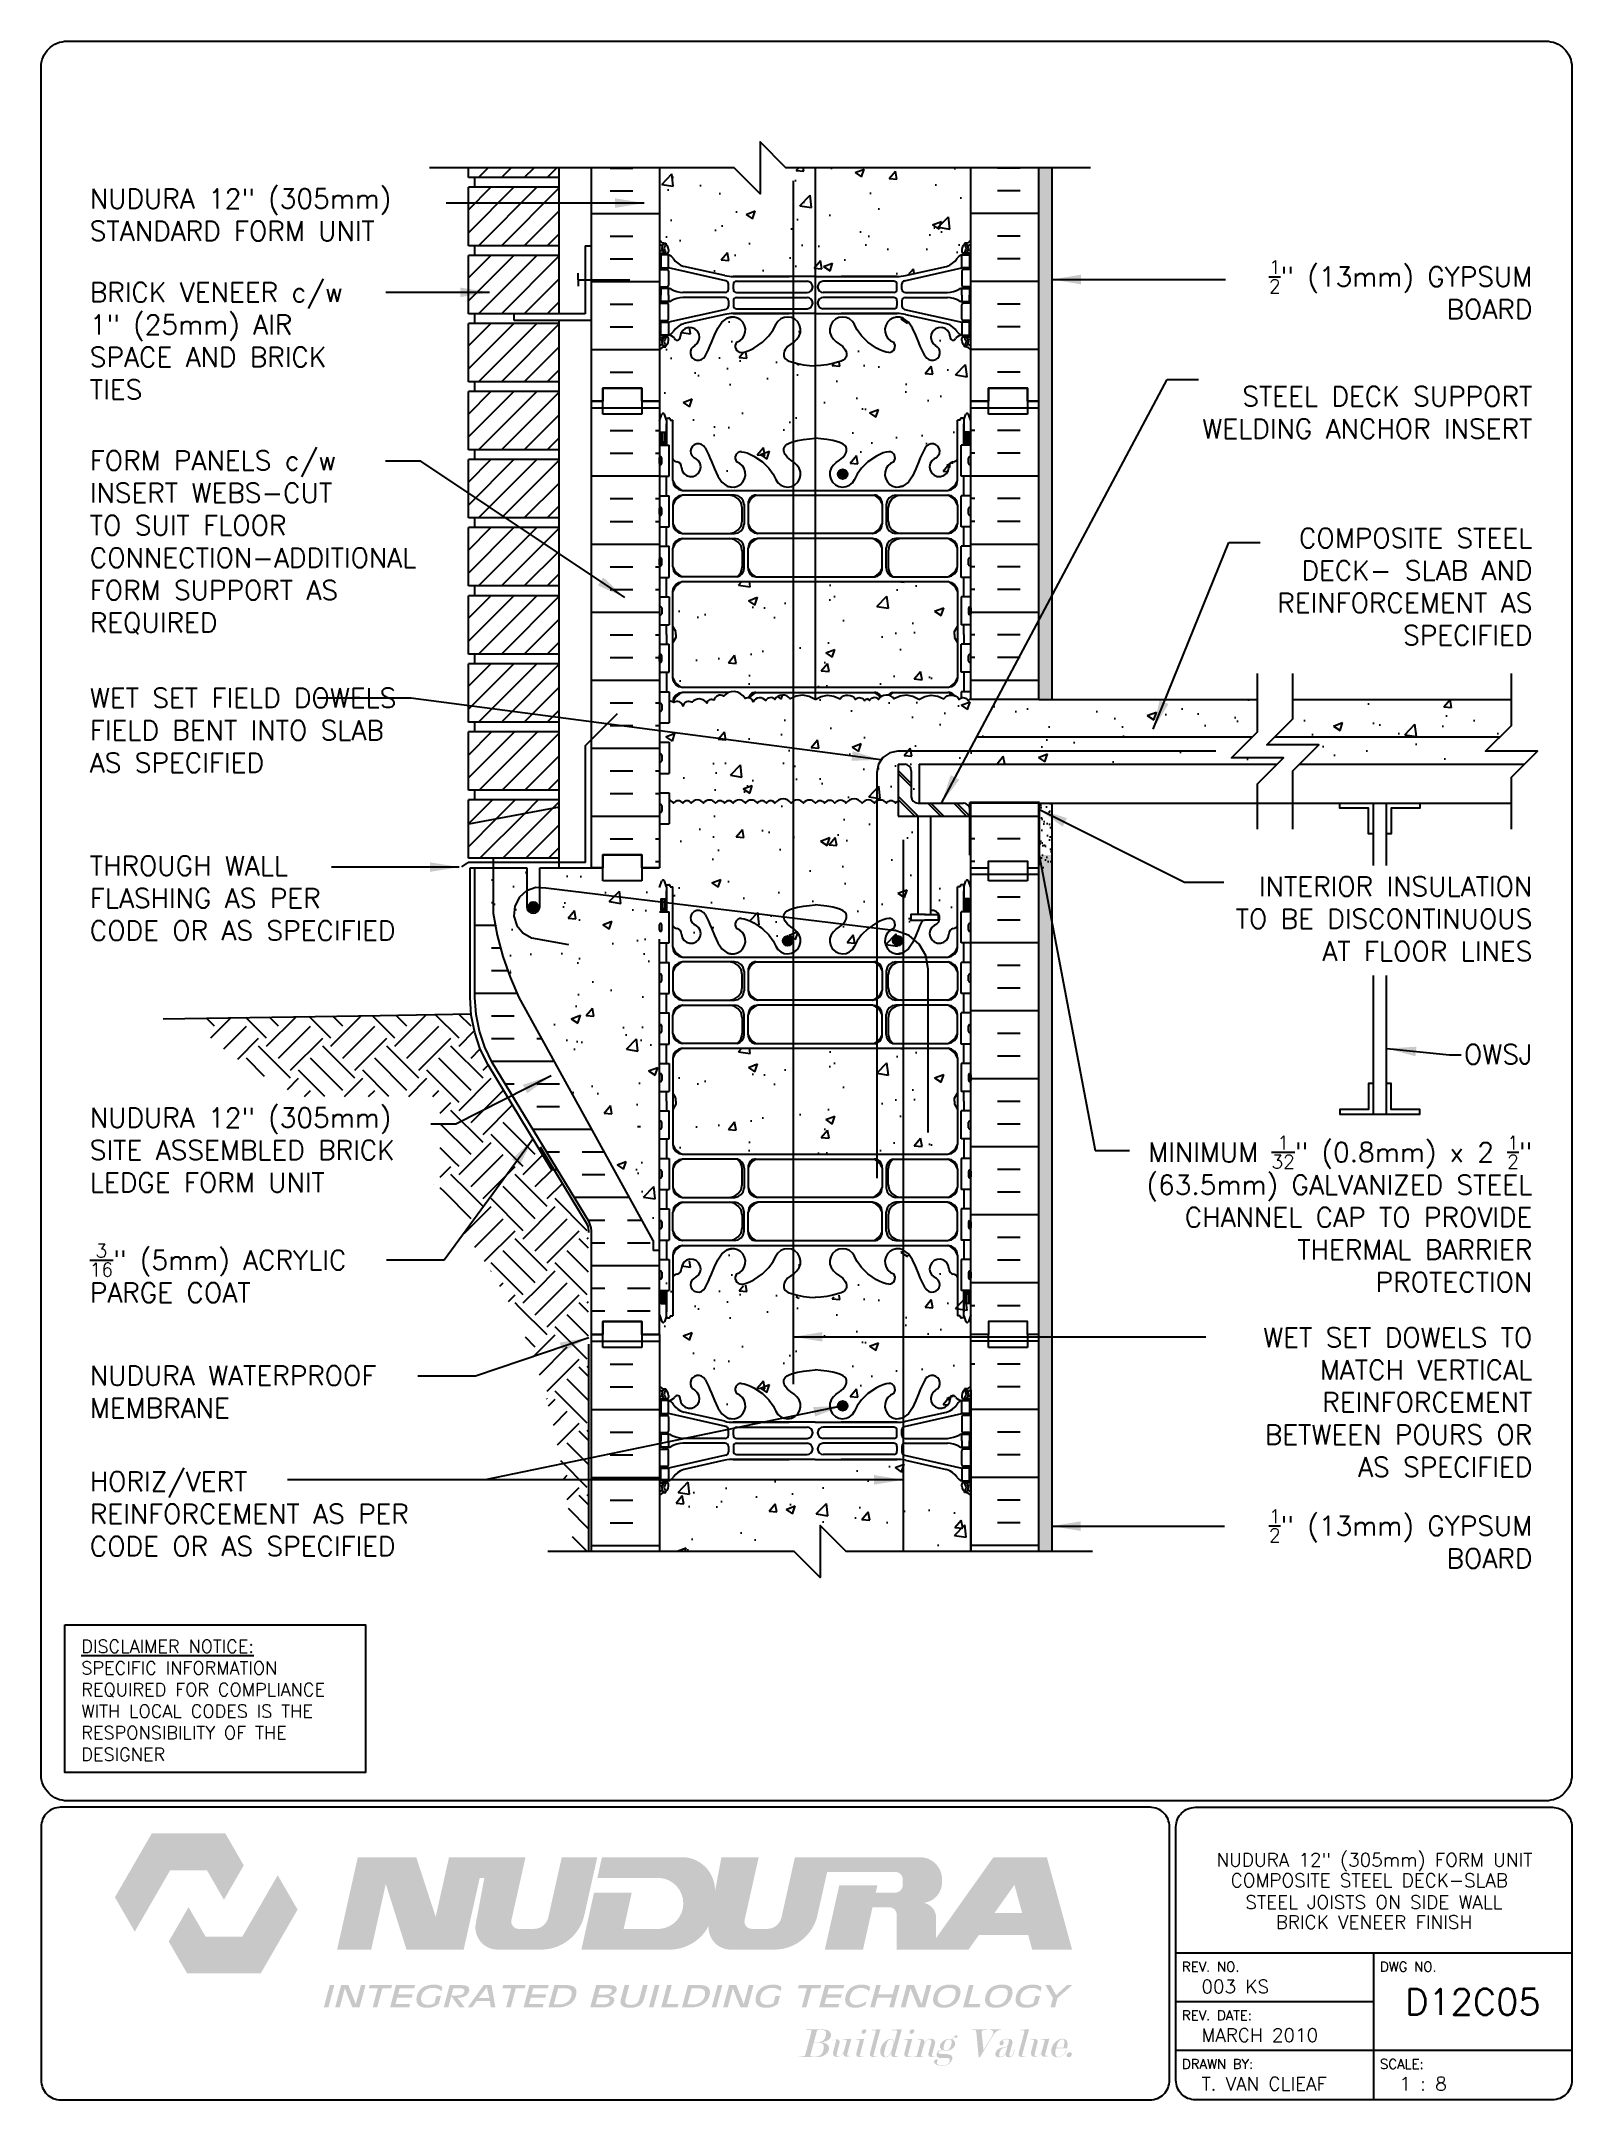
# Paper-space layout 'D12C05' of a CAD drawing. Header units: inches. Extents: x 0.42 to 7.8, y 0.49 to 10.41.
# The model-space entities are those that its viewports show. They can reach past a viewport. Long polylines and large blocks are cut down to what shows.
import ezdxf
from ezdxf.enums import TextEntityAlignment as Align

# ---------------------------------------------------------------- set-up
doc = ezdxf.new("R2010")
doc.units = ezdxf.units.IN
doc.header["$LTSCALE"] = 0.5
doc.header["$MEASUREMENT"] = 0
doc.linetypes.add('DASHED2', pattern=[0.375, 0.25, -0.125])
doc.linetypes.add('HIDDEN2', pattern=[0.1875, 0.125, -0.0625])
for name, color, linetype in [('HATCH', 12, 'Continuous'), ('Hidden2', 12, 'HIDDEN2'), ('line25', 2, 'Continuous'), ('LINE3', 3, 'Continuous'), ('LINE50', 5, 'Continuous'), ('LINE9', 9, 'Continuous'), ('LOGO', 7, 'Continuous'), ('TBK_LINE65', 3, 'Continuous'), ('TBK_TEXT', 4, 'Continuous'), ('TEXT', 4, 'Continuous'), ('Web_Edge', 9, 'Continuous')]:
    doc.layers.add(name, color=color, linetype=linetype)
doc.styles.add('DIM', font='romans.shx', dxfattribs={"width": 0.7})
doc.styles.add('ROMANS', font='romans.shx', dxfattribs={"height": 0.75})
doc.styles.get("Standard").update_dxf_attribs({"font": 'romans.shx', "height": 0.75})
doc.linetypes.add('STEEL', pattern='A,0.5,-0.2,["X",Standard,S=0.1,R=0,X=-0.1,Y=-0.05],-0.1', length=0.8)
doc.dimstyles.new('ext_12', dxfattribs={"dimscale": 12, "dimtxt": 0.09375, "dimasz": 0.09375, "dimexe": 0.09375, "dimexo": 0.0625, "dimgap": 0.0625, "dimtad": 1, "dimdec": 1, "dimzin": 3, "dimdsep": 46, "dimlunit": 4, "dimtxsty": 'DIM', "dimcen": 0.09, "dimdle": 0.09375, "dimclrt": 4, "dimadec": 0, "dimazin": 0, "dimtfac": 1, "dimtdec": 1, "dimtmove": 2, "dimatfit": 3, "dimfxl": 1, "dimfrac": 2, "dimtolj": 1, "dimtzin": 0, "dimarcsym": 0})
pattern_1 = [(37.5, (163.85335, 5.723), (-0.01574834, 0.48170594), [0, -0.38, 0, -0.425, 0, -0.40625]), (7.5, (163.85335, 5.723), (0.4424442, 0.7055365), [0, -0.205, 0, -0.3425, 0, -0.13125]), (327.5, (163.54585, 5.723), (0.7785355, 0.0014148), [0, -0.125, 0, -0.45, 0, -0.5875]), (317.5, (163.54585, 5.723), (0.7515317, 0.2194189), [0, -0.0625, 0, -0.295, 0, -0.3375])]
pattern_2 = [(45, (157.8534, 5.8479), (2e-16, 2.474874), [1.75, -1.75]), (45, (157.3893, 6.312), (2e-16, 2.474874), [1.75, -1.75]), (45, (156.9253, 6.776), (2e-16, 2.474874), [1.75, -1.75]), (135, (156.9253, 7.0853), (-2.474874, 2e-16), [1.75, -1.75]), (135, (157.3893, 7.5494), (-2.474874, 2e-16), [1.75, -1.75]), (135, (157.8534, 8.0134), (-2.474874, 2e-16), [1.75, -1.75])]
pattern_3 = [(45, (202.4538, -48.021), (-0.4419417, 0.4419417), [])]
pattern_4 = [(180, (3211.7227, -252.1862), (0, 2.625), []), (180, (3211.7227, -251.3112), (0, 2.625), [0.875, -0.875]), (180, (3211.7227, -250.4362), (0, 2.625), [0.875, -0.875])]
pattern_5 = [(50, (0, 0), (3.5863, -0.31376), [0.375, -4.125]), (355, (0, 0), (-0.693757, 3.76096), [0.3, -3.3]), (100.4514, (0.299, -0.026), (2.892544, 3.4472), [0.3187, -3.50571]), (46.1842, (0, 1), (5.336207, -0.827596), [0.5625, -6.1875]), (96.6356, (0.4447, 0.931), (4.67331, 4.87059), [0.47805, -5.25857]), (351.1842, (0, 1), (4.67331, 4.87059), [0.45, -4.95]), (21, (0.5, 0.75), (2.984535, -2.013094), [0.375, -4.125]), (326, (0.5, 0.75), (1.216577, 3.62575), [0.3, -3.3]), (71.4514, (0.7487, 0.5822), (4.201112, 1.612656), [0.3187, -3.50571]), (37.5, (0, 0), (0.0607993, 1.6644693), [0, -3.26, 0, -3.35, 0, -3.3125]), (7.5, (0, 0), (1.315348, 1.972059), [0, -1.91, 0, -3.185, 0, -1.2625]), (327.5, (-1.115, 0), (2.669112, -0.1127744), [0, -1.25, 0, -3.9, 0, -5.175]), (317.5, (-1.615, 0), (2.915931, 0.500525), [0, -1.625, 0, -2.59, 0, -3.675])]

psp = doc.layouts.new('D12C05')

# ---------------------------------------------------------------- texts
at = {"layer": 'TBK_TEXT', "color": 7, "style": 'ROMANS'}
for s, p in [('REV. NO.', (5.9215, 1.107)), ('DWG NO.', (6.876, 1.107)), ('REV. DATE:', (5.9215, 0.8726)), ('DRAWN BY:', (5.9215, 0.6382)), ('SCALE:', (6.876, 0.6382))]:
    psp.add_text(s, height=0.04688, dxfattribs=at).set_placement(p)
at = {"layer": 'TEXT', "insert": (0.6134, 2.7065), "char_height": 0.0625, "width": 1.41371, "attachment_point": 1, "style": 'ROMANS'}
psp.add_mtext('{\\Fromans.shx|c1;\\LDISCLAIMER NOTICE:\\l\\PSPECIFIC INFORMATION REQUIRED FOR COMPLIANCE WITH LOCAL CODES IS THE RESPONSIBILITY OF THE DESIGNER}', dxfattribs=at)

msp = doc.modelspace()

# ---------------------------------------------------------------- texts
at = {"layer": 'TEXT', "char_height": 0.75, "style": 'ROMANS'}
for s, insert, width, attachment_point in [('NUDURA 12" (305mm) STANDARD FORM UNIT', (251.575, 171.012), 13.12656, 1), ('BRICK VENEER c/w 1" (25mm) AIR SPACE AND BRICK TIES', (251.575, 165.152), 11.31619, 4), ('\\A1;{\\H0.7x;\\S1/2;}" (13mm) GYPSUM BOARD', (307.224, 167.126), 12.19083, 6), ('\\A1;STEEL DECK SUPPORT WELDING ANCHOR INSERT ', (307.224, 162.387), 13.90931, 6), ('FORM PANELS c/w INSERT WEBS-CUT TO SUIT FLOOR CONNECTION-ADDITIONAL FORM SUPPORT AS REQUIRED', (251.575, 157.375), 11.31619, 4), ('\\A1;COMPOSITE STEEL DECK- SLAB AND REINFORCEMENT AS SPECIFIED', (307.224, 155.67), 13.90931, 6), ('WET SET FIELD DOWELS FIELD BENT INTO SLAB AS SPECIFIED', (251.575, 151.754), 12.85874, 1), ('THROUGH WALL FLASHING AS PER CODE OR AS SPECIFIED', (251.575, 145.282), 12.85874, 1), ('\\A1;INTERIOR INSULATION TO BE DISCONTINUOUS AT FLOOR LINES', (307.224, 142.86), 13.00001, 6), ('\\A1;OWSJ', (307.224, 137.634), 12.22718, 6), ('NUDURA 12" (305mm) SITE ASSEMBLED BRICK LEDGE FORM UNIT', (251.575, 135.564), 13.26898, 1), ('\\A1;MINIMUM {\\H0.7x;\\S1/32;}" (0.8mm) x 2 {\\H0.7x;\\S1/2;}" (63.5mm) GALVANIZED STEEL CHANNEL CAP TO PROVIDE THERMAL BARRIER PROTECTION  ', (307.224, 131.48), 16.71576, 6), ('\\A1;{\\H0.7x;\\S3/16;}" (5mm) ACRYLIC PARGE COAT', (251.575, 129.197), 14.44147, 4), ('\\A1;WET SET DOWELS TO MATCH VERTICAL REINFORCEMENT BETWEEN POURS OR AS SPECIFIED', (307.224, 124.215), 12.19083, 6), ('NUDURA WATERPROOF MEMBRANE', (251.575, 124.618), 14.44147, 4), ('HORIZ/VERT\\PREINFORCEMENT AS PER CODE OR AS SPECIFIED', (251.575, 119.911), 14.43402, 4), ('\\A1;{\\H0.7x;\\S1/2;}" (13mm) GYPSUM BOARD', (307.224, 118.946), 12.19083, 6)]:
    msp.add_mtext(s, dxfattribs=dict(at, insert=insert, width=width, attachment_point=attachment_point))

# ---------------------------------------------------------------- blocks, each defined once
blk = doc.blocks.new('TITLEBLOCK-Tag')
at = {"style": 'ROMANS'}
for tag, height, p in [('TITLE_LINE_1', 0.065, (0.927, -0.1328)), ('TITLE_LINE_2', 0.065, (0.9294, -0.2258)), ('CENTRE-LINE-3', 0.065, (0.927, -0.3246)), ('TITLE_LINE_4', 0.065, (0.927, -0.4299)), ('TITLE_LINE_5', 0.065, (0.927, -0.526)), ('DWG', 0.125, (1.4043, -0.9102))]:
    blk.add_attdef(tag, text='', height=height, dxfattribs=at).set_placement(p, align=Align.MIDDLE_CENTER)
for tag, p in [('LATEST_REVISION', (0.0954, -0.8366)), ('REVISION_DATE', (0.0954, -1.071)), ('DRAWN_BY', (0.0954, -1.3053)), ('SCALE', (1.0499, -1.3053))]:
    blk.add_attdef(tag, text='', height=0.065, dxfattribs=at).set_placement(p, align=Align.MIDDLE_LEFT)

# ---------------------------------------------------------------- hatches: boundary and pattern name
at = {"layer": 'HATCH'}
h = msp.add_hatch(dxfattribs=at)
h.set_pattern_fill('AR-CONC', color=256, scale=0.5)
h.set_pattern_definition(pattern_5)
h.paths.add_polyline_path([(305.98, 149.874), (297.292, 149.874), (296.989, 149.571), (298.989, 149.571), (298.239, 148.821), (306.927, 148.821), (307.427, 149.321), (305.427, 149.321)])
h.paths.add_polyline_path([(285.561, 171.823), (278.436, 171.823), (277.436, 172.823), (277.436, 170.823), (276.436, 171.823), (273.561, 171.823), (273.561, 169.016, 0.088416), (273.707, 168.918), (273.797, 168.918), (273.797, 168.877, -0.249069), (273.907, 168.669), (273.907, 168.602, -0.414214), (273.845, 168.539), (273.797, 168.539), (273.797, 168.469), (273.902, 168.469, -0.155529), (274.078, 168.335, 0.180914), (274.496, 168.024), (276.076, 167.671, 0.054974), (276.403, 167.635), (279.561, 167.635), (282.719, 167.635, 0.054974), (283.046, 167.671), (284.627, 168.024, 0.180914), (285.044, 168.335, -0.155529), (285.22, 168.469), (285.325, 168.469), (285.325, 168.539), (285.278, 168.539, -0.414214), (285.215, 168.602), (285.215, 168.669, -0.249069), (285.325, 168.877), (285.325, 168.918), (285.415, 168.918, 0.088416), (285.561, 169.016)])
h = msp.add_hatch(dxfattribs=at)
h.set_pattern_fill('ANSI31', color=256, scale=5, style=0)
h.set_pattern_definition([(45, (202.4538, -27.021), (-0.4419417, 0.4419417), [])])
h.paths.add_polyline_path([(269.686, 171.823), (266.186, 171.823), (266.186, 171.448), (269.686, 171.448)])
h = msp.add_hatch(dxfattribs=at)
h.set_pattern_fill('AR-SAND', color=256, scale=0.25, style=0)
h.set_pattern_definition(pattern_1)
h.paths.add_polyline_path([(288.686, 171.823), (288.186, 171.823), (288.186, 162.823), (288.186, 151.321), (288.686, 151.321)])
h = msp.add_hatch(dxfattribs=at)
h.set_pattern_fill('ANSI31', color=256, scale=5, style=0)
h.set_pattern_definition([(45, (202.4538, -29.646), (-0.4419417, 0.4419417), [])])
h.paths.add_polyline_path([(269.686, 171.073), (266.186, 171.073), (266.186, 168.823), (269.686, 168.823)])
h = msp.add_hatch(dxfattribs=at)
h.set_pattern_fill('ANSI31', color=256, scale=5, style=0)
h.set_pattern_definition([(45, (202.4538, -32.271), (-0.4419417, 0.4419417), [])])
h.paths.add_polyline_path([(269.686, 168.448), (266.186, 168.448), (266.186, 166.198), (269.686, 166.198)])
h = msp.add_hatch(dxfattribs=at)
h.set_pattern_fill('AR-CONC', color=256, scale=0.5)
h.set_pattern_definition(pattern_5)
edge = h.paths.add_edge_path()
edge.add_line((285.561, 162.823), (285.561, 164.823))
edge.add_arc((285.215, 164.462), 0.5, 46.21089, 66.42182)
edge.add_line((285.415, 164.921), (285.325, 164.921))
edge.add_line((285.325, 164.921), (285.325, 164.962))
edge.add_arc((285.465, 165.169), 0.25, 180, 235.9442, ccw=False)
edge.add_line((285.215, 165.169), (285.215, 165.237))
edge.add_arc((285.278, 165.237), 0.0625, 90, 180, ccw=False)
edge.add_line((285.278, 165.299), (285.325, 165.299))
edge.add_line((285.325, 165.299), (285.325, 165.369))
edge.add_line((285.325, 165.369), (285.22, 165.369))
edge.add_arc((285.258, 165.02), 0.352, 96.12908, 141.53314)
edge.add_arc((284.88, 165.288), 0.113, 167.81557, 334.05694, ccw=False)
edge.add_arc((284.395, 165.293), 0.375, 2.92371, 239.86753)
edge.add_arc((284.075, 164.699), 0.3, -152.40303, 63.94252, ccw=False)
edge.add_spline(control_points=[(283.809, 164.56), (283.723, 164.727), (283.47, 165.217), (283.276, 165.898), (282.95, 166.029)], knot_values=[0, 0, 0, 0, 0.579211, 1.703896, 1.703896, 1.703896, 1.703896], degree=3, periodic=0)
edge.add_spline(control_points=[(282.95, 166.029), (282.901, 166.048), (282.846, 166.061), (282.79, 166.069)], knot_values=[1.703896, 1.703896, 1.703896, 1.703896, 1.875321, 1.875321, 1.875321, 1.875321], degree=3, periodic=0)
edge.add_arc((282.749, 165.571), 0.5, 85.29258, 251.79367)
edge.add_arc((282.402, 164.946), 0.242, -90, 38.23271, ccw=False)
edge.add_spline(control_points=[(282.402, 164.704), (282.281, 164.702), (281.462, 165.054), (281.217, 165.501), (281.077, 165.781)], knot_values=[0.038125, 0.038125, 0.038125, 0.038125, 0.320663, 1.237398, 1.237398, 1.237398, 1.237398], degree=3, periodic=0)
edge.add_arc((280.624, 165.571), 0.5, 24.81899, 224.18751)
edge.add_spline(control_points=[(280.265, 165.223), (280.373, 165.06), (280.733, 164.969), (280.809, 164.473), (280.261, 164.237), (279.857, 164.209), (279.561, 164.188)], knot_values=[0.229407, 0.229407, 0.229407, 0.229407, 0.844432, 1.128849, 1.464331, 2.389004, 2.389004, 2.389004, 2.389004], degree=3, periodic=0)
edge.add_spline(control_points=[(279.561, 164.188), (279.265, 164.209), (278.861, 164.237), (278.313, 164.473), (278.39, 164.969), (278.749, 165.06), (278.857, 165.223)], knot_values=[0.229407, 0.229407, 0.229407, 0.229407, 1.15408, 1.489562, 1.773979, 2.389004, 2.389004, 2.389004, 2.389004], degree=3, periodic=0)
edge.add_arc((278.499, 165.571), 0.5, 315.81249, 515.18101)
edge.add_spline(control_points=[(278.045, 165.781), (277.905, 165.501), (277.66, 165.054), (276.841, 164.702), (276.72, 164.704)], knot_values=[0.038125, 0.038125, 0.038125, 0.038125, 0.95486, 1.237398, 1.237398, 1.237398, 1.237398], degree=3, periodic=0)
edge.add_arc((276.72, 164.946), 0.242, 141.76729, 270, ccw=False)
edge.add_arc((276.374, 165.571), 0.5, 288.20633, 454.70742)
edge.add_spline(control_points=[(276.333, 166.069), (276.276, 166.061), (276.222, 166.048), (276.172, 166.029)], knot_values=[1.703896, 1.703896, 1.703896, 1.703896, 1.875321, 1.875321, 1.875321, 1.875321], degree=3, periodic=0)
edge.add_spline(control_points=[(276.172, 166.029), (275.846, 165.898), (275.652, 165.217), (275.399, 164.727), (275.313, 164.56)], knot_values=[0, 0, 0, 0, 1.124685, 1.703896, 1.703896, 1.703896, 1.703896], degree=3, periodic=0)
edge.add_arc((275.047, 164.699), 0.3, 116.05748, 333.03752, ccw=False)
edge.add_arc((274.727, 165.293), 0.375, 300.13247, 537.07629)
edge.add_arc((274.242, 165.288), 0.113, -154.05694, 12.18443, ccw=False)
edge.add_arc((273.865, 165.02), 0.352, 38.46686, 83.87092)
edge.add_line((273.902, 165.369), (273.797, 165.369))
edge.add_line((273.797, 165.369), (273.797, 165.299))
edge.add_line((273.797, 165.299), (273.845, 165.299))
edge.add_arc((273.845, 165.237), 0.0625, 0, 90, ccw=False)
edge.add_line((273.907, 165.237), (273.907, 165.169))
edge.add_arc((273.657, 165.169), 0.25, 304.0558, 360, ccw=False)
edge.add_line((273.797, 164.962), (273.797, 164.921))
edge.add_line((273.797, 164.921), (273.707, 164.921))
edge.add_arc((273.907, 164.462), 0.5, 113.57818, 133.78911)
edge.add_line((273.561, 164.823), (273.561, 162.823))
edge.add_line((273.561, 162.823), (273.561, 162.064))
edge.add_line((273.561, 162.064), (273.646, 162.325))
edge.add_arc((273.696, 162.298), 0.0567, 28.07249, 151.92751, ccw=False)
edge.add_line((273.746, 162.325), (273.795, 162.175))
edge.add_line((273.795, 162.175), (273.921, 162.175))
edge.add_arc((273.921, 162.125), 0.05, 0, 90, ccw=False)
edge.add_line((273.971, 162.125), (273.971, 162.095))
edge.add_line((273.971, 162.095), (274.071, 162.095))
edge.add_line((274.071, 162.095), (274.071, 160.605))
edge.add_arc((274.245, 160.681), 0.19, 203.63161, 265.69645)
edge.add_arc((274.202, 160.294), 0.2, -7.10714, 81.61996, ccw=False)
edge.add_arc((274.775, 160.288), 0.375, 182.92371, 419.86753)
edge.add_arc((275.049, 160.893), 0.293, 25.79839, 253.07312, ccw=False)
edge.add_spline(control_points=[(275.313, 161.021), (275.399, 160.854), (275.652, 160.364), (275.846, 159.683), (276.172, 159.553)], knot_values=[0, 0, 0, 0, 0.579211, 1.703896, 1.703896, 1.703896, 1.703896], degree=3, periodic=0)
edge.add_spline(control_points=[(276.172, 159.553), (276.222, 159.533), (276.276, 159.52), (276.333, 159.512)], knot_values=[1.703896, 1.703896, 1.703896, 1.703896, 1.875321, 1.875321, 1.875321, 1.875321], degree=3, periodic=0)
edge.add_arc((276.374, 160.01), 0.5, 265.29258, 431.79367)
edge.add_arc((276.72, 160.635), 0.242, 90, 218.23271, ccw=False)
edge.add_spline(control_points=[(276.72, 160.877), (276.841, 160.879), (277.66, 160.527), (277.905, 160.08), (278.045, 159.8)], knot_values=[0.038125, 0.038125, 0.038125, 0.038125, 0.320663, 1.237398, 1.237398, 1.237398, 1.237398], degree=3, periodic=0)
edge.add_arc((278.499, 160.01), 0.5, 204.81899, 404.18751)
edge.add_spline(control_points=[(278.857, 160.359), (278.749, 160.522), (278.39, 160.612), (278.313, 161.108), (278.861, 161.344), (279.265, 161.372), (279.561, 161.393)], knot_values=[0.229407, 0.229407, 0.229407, 0.229407, 0.844432, 1.128849, 1.464331, 2.389004, 2.389004, 2.389004, 2.389004], degree=3, periodic=0)
edge.add_spline(control_points=[(279.561, 161.393), (279.857, 161.372), (280.261, 161.344), (280.809, 161.108), (280.733, 160.612), (280.373, 160.522), (280.265, 160.359)], knot_values=[0.229407, 0.229407, 0.229407, 0.229407, 1.15408, 1.489562, 1.773979, 2.389004, 2.389004, 2.389004, 2.389004], degree=3, periodic=0)
edge.add_arc((280.624, 160.01), 0.5, 135.81249, 335.18101)
edge.add_spline(control_points=[(281.077, 159.8), (281.217, 160.08), (281.462, 160.527), (282.281, 160.879), (282.402, 160.877)], knot_values=[0.038125, 0.038125, 0.038125, 0.038125, 0.95486, 1.237398, 1.237398, 1.237398, 1.237398], degree=3, periodic=0)
edge.add_arc((282.402, 160.635), 0.242, -38.23271, 90, ccw=False)
edge.add_arc((282.749, 160.01), 0.5, 108.20633, 274.70742)
edge.add_spline(control_points=[(282.79, 159.512), (282.846, 159.52), (282.901, 159.533), (282.95, 159.553)], knot_values=[1.703896, 1.703896, 1.703896, 1.703896, 1.875321, 1.875321, 1.875321, 1.875321], degree=3, periodic=0)
edge.add_spline(control_points=[(282.95, 159.553), (283.276, 159.683), (283.47, 160.364), (283.723, 160.854), (283.809, 161.021)], knot_values=[0, 0, 0, 0, 1.124685, 1.703896, 1.703896, 1.703896, 1.703896], degree=3, periodic=0)
edge.add_arc((284.073, 160.893), 0.293, -73.07312, 154.20161, ccw=False)
edge.add_arc((284.347, 160.288), 0.375, 120.13247, 357.07629)
edge.add_arc((284.92, 160.294), 0.2, 98.3788, 187.10714, ccw=False)
edge.add_arc((284.877, 160.681), 0.19, 274.30609, 336.37031)
edge.add_line((285.051, 160.605), (285.051, 162.095))
edge.add_line((285.051, 162.095), (285.151, 162.095))
edge.add_line((285.151, 162.095), (285.151, 162.125))
edge.add_arc((285.201, 162.125), 0.05, 90, 180, ccw=False)
edge.add_line((285.201, 162.175), (285.327, 162.175))
edge.add_line((285.327, 162.175), (285.376, 162.325))
edge.add_arc((285.426, 162.298), 0.0567, 28.07249, 151.92751, ccw=False)
edge.add_line((285.476, 162.325), (285.561, 162.064))
edge.add_line((285.561, 162.064), (285.561, 162.823))
h = msp.add_hatch(dxfattribs=at)
h.set_pattern_fill('ANSI31', color=256, scale=5, style=0)
h.set_pattern_definition([(45, (202.4538, -34.896), (-0.4419417, 0.4419417), [])])
h.paths.add_polyline_path([(269.686, 165.823), (266.186, 165.823), (266.186, 163.573), (269.686, 163.573)])
h = msp.add_hatch(dxfattribs=at)
h.set_pattern_fill('ANSI31', color=256, scale=5, style=0)
h.set_pattern_definition([(45, (202.4538, -37.521), (-0.4419417, 0.4419417), [])])
h.paths.add_polyline_path([(269.686, 163.198), (266.186, 163.198), (266.186, 160.948), (269.686, 160.948)])
h = msp.add_hatch(dxfattribs=at)
h.set_pattern_fill('INSUL', color=256, scale=7, style=0)
h.set_pattern_definition([(0, (-2652.6005, -252.1862), (0, 2.625), []), (0, (-2652.6005, -251.3112), (0, 2.625), [0.875, -0.875]), (0, (-2652.6005, -250.4362), (0, 2.625), [0.875, -0.875])])
h.paths.add_polyline_path([(270.936, 144.823), (271.374, 144.823), (271.374, 145.323), (272.874, 145.323), (272.874, 144.823), (273.561, 144.823), (273.561, 162.823), (272.874, 162.823), (272.874, 163.323), (271.374, 163.323), (271.374, 162.823), (270.936, 162.823)])
h = msp.add_hatch(dxfattribs=at)
h.set_pattern_fill('INSUL', color=256, scale=7, style=0)
h.set_pattern_definition(pattern_4)
h.paths.add_polyline_path([(285.561, 151.321), (288.186, 151.321), (288.186, 162.823), (287.749, 162.823), (287.749, 163.323), (286.249, 163.323), (286.249, 162.823), (285.561, 162.823)])
h = msp.add_hatch(dxfattribs=at)
h.set_pattern_fill('ANSI31', color=256, scale=5, style=0)
h.set_pattern_definition([(45, (202.4538, -40.146), (-0.4419417, 0.4419417), [])])
h.paths.add_polyline_path([(269.686, 160.573), (266.186, 160.573), (266.186, 158.323), (269.686, 158.323)])
h = msp.add_hatch(dxfattribs=at)
h.set_pattern_fill('ANSI31', color=256, scale=5, style=0)
h.set_pattern_definition([(45, (202.4538, -42.771), (-0.4419417, 0.4419417), [])])
h.paths.add_polyline_path([(269.686, 157.948), (266.186, 157.948), (266.186, 155.698), (269.686, 155.698)])
h = msp.add_hatch(dxfattribs=at)
h.set_pattern_fill('AR-CONC', color=256, scale=0.5)
h.set_pattern_definition([(50, (-19.0414, -6.4475), (3.5863, -0.31376), [0.375, -4.125]), (355, (-19.0414, -6.4475), (-0.693757, 3.76096), [0.3, -3.3]), (100.4514, (-18.7425, -6.4736), (2.892544, 3.4472), [0.3187, -3.50571]), (46.1842, (-19.0414, -5.4475), (5.336207, -0.827596), [0.5625, -6.1875]), (96.6356, (-18.5967, -5.5164), (4.67331, 4.87059), [0.47805, -5.25857]), (351.1842, (-19.0414, -5.4475), (4.67331, 4.87059), [0.45, -4.95]), (21, (-18.5414, -5.6975), (2.984535, -2.013094), [0.375, -4.125]), (326, (-18.5414, -5.6975), (1.216577, 3.62575), [0.3, -3.3]), (71.4514, (-18.2927, -5.8652), (4.201112, 1.612656), [0.3187, -3.50571]), (37.5, (-19.0414, -6.4475), (0.0607993, 1.6644693), [0, -3.26, 0, -3.35, 0, -3.3125]), (7.5, (-19.0414, -6.4475), (1.315348, 1.972059), [0, -1.91, 0, -3.185, 0, -1.2625]), (327.5, (-20.1564, -6.4475), (2.669112, -0.1127744), [0, -1.25, 0, -3.9, 0, -5.175]), (317.5, (-20.6564, -6.4475), (2.915931, 0.500525), [0, -1.625, 0, -2.59, 0, -3.675])])
h.paths.add_polyline_path([(285.051, 155.492, 0.414203), (284.676, 155.867), (274.446, 155.867, 0.414225), (274.071, 155.492), (274.071, 152.154, 0.414203), (274.446, 151.779), (284.676, 151.779, 0.414225), (285.051, 152.154)])
h = msp.add_hatch(dxfattribs=at)
h.set_pattern_fill('ANSI31', color=256, scale=5, style=0)
h.set_pattern_definition([(45, (202.4538, -45.396), (-0.4419417, 0.4419417), [])])
h.paths.add_polyline_path([(269.686, 155.323), (266.186, 155.323), (266.186, 153.073), (269.686, 153.073)])
h = msp.add_hatch(dxfattribs=at)
h.set_pattern_fill('ANSI31', color=256, scale=5, style=0)
h.set_pattern_definition(pattern_3)
h.paths.add_polyline_path([(269.686, 152.698), (266.186, 152.698), (266.186, 150.448), (269.686, 150.448)])
h = msp.add_hatch(dxfattribs=at)
h.set_pattern_fill('AR-CONC', color=256, scale=0.5)
h.set_pattern_definition(pattern_5)
h.paths.add_polyline_path([(296.624, 150.071), (296.624, 151.321), (288.186, 151.321), (285.561, 151.321), (285.561, 151.35, 0.10231), (285.466, 151.275, 0.520567), (285.121, 151.324, 0.520567), (284.522, 151.346, 0.310845), (283.561, 151.323, 0.310845), (282.6, 151.346, 0.520567), (282.002, 151.324, 0.520567), (281.657, 151.275, 0.10231), (281.561, 151.35, 0.10231), (281.466, 151.275, 0.520567), (281.121, 151.324, 0.520567), (280.522, 151.346, 0.310845), (279.561, 151.323, 0.310845), (278.6, 151.346, 0.520567), (278.002, 151.324, 0.520567), (277.657, 151.275, 0.520567), (277.166, 151.232, 0.520567), (276.862, 151.353, 0.258655), (276.44, 151.621, 0.230831), (276.023, 151.448, 0.520567), (275.661, 151.293, 0.520567), (275.379, 151.172, 0.520567), (274.807, 151.211, 0.520567), (274.465, 151.064, 0.520567), (274.106, 151.207, 0.049546), (273.926, 151.268), (273.926, 150.418), (273.561, 150.418), (273.561, 149.668), (273.926, 149.668), (273.926, 148.468), (273.561, 148.468), (273.561, 147.718), (273.926, 147.718), (273.926, 147.435, -0.19033), (274.099, 147.321, -0.520567), (274.453, 147.321, -0.565271), (274.78, 147.321, -0.520567), (275.252, 147.321, -0.520567), (275.715, 147.321, -0.520567), (276.069, 147.321, -0.565271), (276.396, 147.321, -0.520567), (276.868, 147.321, -0.520567), (277.331, 147.321, -0.520567), (277.685, 147.321, -0.565271), (278.011, 147.321, -0.520567), (278.638, 147.321, -0.520567), (279.11, 147.321, -0.520567), (279.573, 147.321, -0.520567), (279.927, 147.321, -0.520567), (280.326, 147.321, -0.520567), (280.748, 147.321, -0.520567), (281.375, 147.321, -0.520567), (281.847, 147.321, -0.520567), (282.31, 147.321, -0.520567), (282.664, 147.321, -0.108934), (282.766, 147.414), (282.766, 148.821), (283.016, 148.821, -0.414214), (283.266, 148.571), (283.266, 147.571, 0.414214), (283.516, 147.321), (283.58, 147.321), (283.58, 148.821), (297.374, 148.821), (297.624, 149.071), (295.624, 149.071)])
h.paths.add_polyline_path([(307.427, 149.321), (305.427, 149.321), (305.98, 149.874), (297.292, 149.874), (296.989, 149.571), (298.989, 149.571), (298.239, 148.821), (306.927, 148.821)])
edge = h.paths.add_edge_path()
edge.add_line((283.53, 146.821), (282.766, 146.821))
edge.add_line((282.766, 146.821), (282.766, 147.414))
edge.add_arc((282.927, 147.137), 0.321, 120.13228, 145)
edge.add_arc((282.487, 147.197), 0.216, 35, 145)
edge.add_arc((282.078, 147.159), 0.283, 35, 145)
edge.add_arc((281.611, 147.155), 0.288, 35, 145)
edge.add_arc((281.062, 147.101), 0.382, 35, 145)
edge.add_arc((280.537, 147.173), 0.258, 35, 145)
edge.add_arc((280.127, 147.181), 0.244, 35, 145)
edge.add_arc((279.75, 147.197), 0.216, 35, 145)
edge.add_arc((279.341, 147.159), 0.283, 35, 145)
edge.add_arc((278.874, 147.155), 0.288, 35, 145)
edge.add_arc((278.324, 147.101), 0.382, 35, 145)
edge.add_arc((277.8, 147.173), 0.258, 35, 57.01741)
edge.add_arc((277.848, 147.222), 0.191, 60.9738, 148.95639)
edge.add_arc((277.508, 147.197), 0.216, 35, 145)
edge.add_arc((277.099, 147.159), 0.283, 35, 145)
edge.add_arc((276.632, 147.155), 0.288, 35, 145)
edge.add_arc((276.232, 147.222), 0.191, 31.04361, 148.95639)
edge.add_arc((275.892, 147.197), 0.216, 35, 145)
edge.add_arc((275.483, 147.159), 0.283, 35, 145)
edge.add_arc((275.016, 147.155), 0.288, 35, 145)
edge.add_arc((274.617, 147.222), 0.191, 31.04361, 148.95639)
edge.add_arc((274.276, 147.197), 0.216, 35, 145)
edge.add_arc((273.868, 147.159), 0.283, 35, 78.10492)
edge.add_line((273.926, 147.435), (273.926, 146.518))
edge.add_line((273.926, 146.518), (273.561, 146.518))
edge.add_line((273.561, 146.518), (273.561, 144.823))
edge.add_line((273.561, 144.823), (273.561, 144.064))
edge.add_line((273.561, 144.064), (273.646, 144.325))
edge.add_arc((273.696, 144.298), 0.0567, 28.07249, 151.92751, ccw=False)
edge.add_line((273.746, 144.325), (273.795, 144.175))
edge.add_line((273.795, 144.175), (273.921, 144.175))
edge.add_arc((273.921, 144.125), 0.05, 0, 90, ccw=False)
edge.add_line((273.971, 144.125), (273.971, 144.095))
edge.add_line((273.971, 144.095), (274.071, 144.095))
edge.add_line((274.071, 144.095), (274.071, 142.605))
edge.add_arc((274.245, 142.681), 0.19, 203.63161, 265.69645)
edge.add_arc((274.202, 142.294), 0.2, -7.10714, 81.61996, ccw=False)
edge.add_arc((274.775, 142.288), 0.375, 182.92371, 419.86753)
edge.add_arc((275.049, 142.893), 0.293, 25.79839, 253.07312, ccw=False)
edge.add_spline(control_points=[(275.313, 143.021), (275.366, 142.917), (275.42, 142.813), (275.472, 142.704)], knot_values=[0, 0, 0, 0, 0.360788, 0.360788, 0.360788, 0.360788], degree=3, periodic=0)
edge.add_spline(control_points=[(275.472, 142.704), (275.484, 142.678), (275.497, 142.651), (275.509, 142.624)], knot_values=[0.360788, 0.360788, 0.360788, 0.360788, 0.447744, 0.447744, 0.447744, 0.447744], degree=3, periodic=0)
edge.add_spline(control_points=[(275.509, 142.624), (275.527, 142.584), (275.545, 142.544), (275.563, 142.502)], knot_values=[0.447744, 0.447744, 0.447744, 0.447744, 0.576203, 0.576203, 0.576203, 0.576203], degree=3, periodic=0)
edge.add_spline(control_points=[(275.563, 142.502), (275.563, 142.501), (275.615, 142.377), (275.664, 142.244), (275.719, 142.117)], knot_values=[0.576203, 0.576203, 0.576203, 0.576203, 0.579211, 0.956544, 0.956544, 0.956544, 0.956544], degree=3, periodic=0)
edge.add_spline(control_points=[(275.719, 142.117), (275.726, 142.099), (275.734, 142.082), (275.742, 142.064)], knot_values=[0.956544, 0.956544, 0.956544, 0.956544, 1.009728, 1.009728, 1.009728, 1.009728], degree=3, periodic=0)
edge.add_spline(control_points=[(275.742, 142.064), (275.749, 142.048), (275.757, 142.032), (275.764, 142.016)], knot_values=[1.009728, 1.009728, 1.009728, 1.009728, 1.058972, 1.058972, 1.058972, 1.058972], degree=3, periodic=0)
edge.add_spline(control_points=[(275.764, 142.016), (275.773, 141.997), (275.782, 141.979), (275.791, 141.961)], knot_values=[1.058972, 1.058972, 1.058972, 1.058972, 1.116334, 1.116334, 1.116334, 1.116334], degree=3, periodic=0)
edge.add_spline(control_points=[(275.791, 141.961), (275.804, 141.936), (275.817, 141.911), (275.831, 141.888)], knot_values=[1.116334, 1.116334, 1.116334, 1.116334, 1.195838, 1.195838, 1.195838, 1.195838], degree=3, periodic=0)
edge.add_spline(control_points=[(275.831, 141.888), (275.832, 141.886), (275.833, 141.884), (275.834, 141.882)], knot_values=[1.195838, 1.195838, 1.195838, 1.195838, 1.201719, 1.201719, 1.201719, 1.201719], degree=3, periodic=0)
edge.add_spline(control_points=[(275.834, 141.882), (275.84, 141.872), (275.846, 141.862), (275.852, 141.852)], knot_values=[1.201719, 1.201719, 1.201719, 1.201719, 1.236436, 1.236436, 1.236436, 1.236436], degree=3, periodic=0)
edge.add_spline(control_points=[(275.852, 141.852), (275.86, 141.838), (275.869, 141.825), (275.877, 141.812)], knot_values=[1.236436, 1.236436, 1.236436, 1.236436, 1.282554, 1.282554, 1.282554, 1.282554], degree=3, periodic=0)
edge.add_spline(control_points=[(275.877, 141.812), (275.886, 141.799), (275.895, 141.786), (275.904, 141.774)], knot_values=[1.282554, 1.282554, 1.282554, 1.282554, 1.329675, 1.329675, 1.329675, 1.329675], degree=3, periodic=0)
edge.add_spline(control_points=[(275.904, 141.774), (275.906, 141.771), (275.908, 141.769), (275.91, 141.766)], knot_values=[1.329675, 1.329675, 1.329675, 1.329675, 1.339568, 1.339568, 1.339568, 1.339568], degree=3, periodic=0)
edge.add_spline(control_points=[(275.91, 141.766), (275.913, 141.761), (275.917, 141.757), (275.921, 141.752)], knot_values=[1.339568, 1.339568, 1.339568, 1.339568, 1.35735, 1.35735, 1.35735, 1.35735], degree=3, periodic=0)
edge.add_spline(control_points=[(275.921, 141.752), (275.928, 141.743), (275.935, 141.734), (275.943, 141.725)], knot_values=[1.35735, 1.35735, 1.35735, 1.35735, 1.393854, 1.393854, 1.393854, 1.393854], degree=3, periodic=0)
edge.add_spline(control_points=[(275.943, 141.725), (275.953, 141.712), (275.964, 141.701), (275.975, 141.689)], knot_values=[1.393854, 1.393854, 1.393854, 1.393854, 1.444102, 1.444102, 1.444102, 1.444102], degree=3, periodic=0)
edge.add_spline(control_points=[(275.975, 141.689), (275.977, 141.687), (275.978, 141.686), (275.98, 141.684)], knot_values=[1.444102, 1.444102, 1.444102, 1.444102, 1.451471, 1.451471, 1.451471, 1.451471], degree=3, periodic=0)
edge.add_spline(control_points=[(275.98, 141.684), (275.984, 141.679), (275.989, 141.675), (275.994, 141.671)], knot_values=[1.451471, 1.451471, 1.451471, 1.451471, 1.471772, 1.471772, 1.471772, 1.471772], degree=3, periodic=0)
edge.add_spline(control_points=[(275.994, 141.671), (276.001, 141.663), (276.009, 141.656), (276.017, 141.649)], knot_values=[1.471772, 1.471772, 1.471772, 1.471772, 1.505342, 1.505342, 1.505342, 1.505342], degree=3, periodic=0)
edge.add_spline(control_points=[(276.017, 141.649), (276.029, 141.638), (276.042, 141.628), (276.055, 141.618)], knot_values=[1.505342, 1.505342, 1.505342, 1.505342, 1.558579, 1.558579, 1.558579, 1.558579], degree=3, periodic=0)
edge.add_spline(control_points=[(276.055, 141.618), (276.056, 141.617), (276.057, 141.616), (276.059, 141.616)], knot_values=[1.558579, 1.558579, 1.558579, 1.558579, 1.563384, 1.563384, 1.563384, 1.563384], degree=3, periodic=0)
edge.add_spline(control_points=[(276.059, 141.616), (276.064, 141.611), (276.07, 141.607), (276.076, 141.604)], knot_values=[1.563384, 1.563384, 1.563384, 1.563384, 1.58625, 1.58625, 1.58625, 1.58625], degree=3, periodic=0)
edge.add_spline(control_points=[(276.076, 141.604), (276.084, 141.598), (276.092, 141.593), (276.1, 141.588)], knot_values=[1.58625, 1.58625, 1.58625, 1.58625, 1.616944, 1.616944, 1.616944, 1.616944], degree=3, periodic=0)
edge.add_spline(control_points=[(276.1, 141.588), (276.11, 141.582), (276.12, 141.577), (276.13, 141.572)], knot_values=[1.616944, 1.616944, 1.616944, 1.616944, 1.654551, 1.654551, 1.654551, 1.654551], degree=3, periodic=0)
edge.add_spline(control_points=[(276.13, 141.572), (276.132, 141.571), (276.133, 141.57), (276.135, 141.569)], knot_values=[1.654551, 1.654551, 1.654551, 1.654551, 1.660465, 1.660465, 1.660465, 1.660465], degree=3, periodic=0)
edge.add_spline(control_points=[(276.135, 141.569), (276.139, 141.567), (276.144, 141.565), (276.148, 141.563)], knot_values=[1.660465, 1.660465, 1.660465, 1.660465, 1.676209, 1.676209, 1.676209, 1.676209], degree=3, periodic=0)
edge.add_spline(control_points=[(276.148, 141.563), (276.156, 141.559), (276.164, 141.556), (276.172, 141.553)], knot_values=[1.676209, 1.676209, 1.676209, 1.676209, 1.703896, 1.703896, 1.703896, 1.703896], degree=3, periodic=0)
edge.add_spline(control_points=[(276.172, 141.553), (276.178, 141.55), (276.184, 141.548), (276.19, 141.546)], knot_values=[1.703896, 1.703896, 1.703896, 1.703896, 1.724791, 1.724791, 1.724791, 1.724791], degree=3, periodic=0)
edge.add_spline(control_points=[(276.19, 141.546), (276.194, 141.544), (276.198, 141.543), (276.202, 141.542)], knot_values=[1.724791, 1.724791, 1.724791, 1.724791, 1.737704, 1.737704, 1.737704, 1.737704], degree=3, periodic=0)
edge.add_spline(control_points=[(276.202, 141.542), (276.204, 141.541), (276.205, 141.54), (276.207, 141.54)], knot_values=[1.737704, 1.737704, 1.737704, 1.737704, 1.743706, 1.743706, 1.743706, 1.743706], degree=3, periodic=0)
edge.add_spline(control_points=[(276.207, 141.54), (276.218, 141.536), (276.23, 141.533), (276.241, 141.53)], knot_values=[1.743706, 1.743706, 1.743706, 1.743706, 1.78039, 1.78039, 1.78039, 1.78039], degree=3, periodic=0)
edge.add_spline(control_points=[(276.241, 141.53), (276.25, 141.528), (276.259, 141.525), (276.268, 141.523)], knot_values=[1.78039, 1.78039, 1.78039, 1.78039, 1.809522, 1.809522, 1.809522, 1.809522], degree=3, periodic=0)
edge.add_spline(control_points=[(276.268, 141.523), (276.273, 141.522), (276.278, 141.521), (276.283, 141.52)], knot_values=[1.809522, 1.809522, 1.809522, 1.809522, 1.824512, 1.824512, 1.824512, 1.824512], degree=3, periodic=0)
edge.add_spline(control_points=[(276.283, 141.52), (276.286, 141.52), (276.288, 141.519), (276.291, 141.519)], knot_values=[1.824512, 1.824512, 1.824512, 1.824512, 1.832952, 1.832952, 1.832952, 1.832952], degree=3, periodic=0)
edge.add_spline(control_points=[(276.291, 141.519), (276.305, 141.516), (276.319, 141.514), (276.333, 141.512)], knot_values=[1.832952, 1.832952, 1.832952, 1.832952, 1.875321, 1.875321, 1.875321, 1.875321], degree=3, periodic=0)
edge.add_arc((276.374, 142.01), 0.5, 265.29258, 431.79367)
edge.add_arc((276.72, 142.635), 0.242, 90, 218.23271, ccw=False)
edge.add_spline(control_points=[(276.72, 142.877), (276.726, 142.877), (276.732, 142.877), (276.739, 142.877)], knot_values=[0.038125, 0.038125, 0.038125, 0.038125, 0.052355, 0.052355, 0.052355, 0.052355], degree=3, periodic=0)
edge.add_spline(control_points=[(276.752, 142.876), (276.749, 142.876), (276.747, 142.876), (276.745, 142.876)], knot_values=[0.057025, 0.057025, 0.057025, 0.057025, 0.061727, 0.061727, 0.061727, 0.061727], degree=3, periodic=0)
edge.add_spline(control_points=[(276.772, 142.873), (276.765, 142.874), (276.758, 142.875), (276.752, 142.876)], knot_values=[0.061727, 0.061727, 0.061727, 0.061727, 0.075602, 0.075602, 0.075602, 0.075602], degree=3, periodic=0)
edge.add_spline(control_points=[(276.794, 142.87), (276.786, 142.871), (276.779, 142.872), (276.772, 142.873)], knot_values=[0.075602, 0.075602, 0.075602, 0.075602, 0.090234, 0.090234, 0.090234, 0.090234], degree=3, periodic=0)
edge.add_spline(control_points=[(276.809, 142.867), (276.806, 142.867), (276.803, 142.868), (276.801, 142.868)], knot_values=[0.094828, 0.094828, 0.094828, 0.094828, 0.099931, 0.099931, 0.099931, 0.099931], degree=3, periodic=0)
edge.add_spline(control_points=[(276.832, 142.861), (276.824, 142.863), (276.816, 142.865), (276.809, 142.867)], knot_values=[0.099931, 0.099931, 0.099931, 0.099931, 0.114375, 0.114375, 0.114375, 0.114375], degree=3, periodic=0)
edge.add_spline(control_points=[(276.878, 142.848), (276.862, 142.853), (276.847, 142.858), (276.832, 142.861)], knot_values=[0.114375, 0.114375, 0.114375, 0.114375, 0.142607, 0.142607, 0.142607, 0.142607], degree=3, periodic=0)
edge.add_spline(control_points=[(276.894, 142.843), (276.889, 142.845), (276.883, 142.847), (276.878, 142.848)], knot_values=[0.142607, 0.142607, 0.142607, 0.142607, 0.151528, 0.151528, 0.151528, 0.151528], degree=3, periodic=0)
edge.add_spline(control_points=[(276.894, 142.843), (276.9, 142.841), (276.905, 142.839), (276.911, 142.837)], knot_values=[0.151528, 0.151528, 0.151528, 0.151528, 0.161679, 0.161679, 0.161679, 0.161679], degree=3, periodic=0)
edge.add_spline(control_points=[(276.911, 142.837), (276.928, 142.832), (276.945, 142.825), (276.962, 142.818)], knot_values=[0.161679, 0.161679, 0.161679, 0.161679, 0.190624, 0.190624, 0.190624, 0.190624], degree=3, periodic=0)
edge.add_spline(control_points=[(276.962, 142.818), (276.996, 142.805), (277.03, 142.79), (277.064, 142.774)], knot_values=[0.190624, 0.190624, 0.190624, 0.190624, 0.246832, 0.246832, 0.246832, 0.246832], degree=3, periodic=0)
edge.add_spline(control_points=[(277.064, 142.774), (277.075, 142.769), (277.086, 142.764), (277.097, 142.759)], knot_values=[0.246832, 0.246832, 0.246832, 0.246832, 0.264927, 0.264927, 0.264927, 0.264927], degree=3, periodic=0)
edge.add_spline(control_points=[(277.097, 142.759), (277.108, 142.753), (277.119, 142.748), (277.131, 142.742)], knot_values=[0.264927, 0.264927, 0.264927, 0.264927, 0.28378, 0.28378, 0.28378, 0.28378], degree=3, periodic=0)
edge.add_spline(control_points=[(277.131, 142.742), (277.152, 142.731), (277.184, 142.714), (277.215, 142.697), (277.224, 142.692)], knot_values=[0.28378, 0.28378, 0.28378, 0.28378, 0.320663, 0.337944, 0.337944, 0.337944, 0.337944], degree=3, periodic=0)
edge.add_spline(control_points=[(277.224, 142.692), (277.258, 142.673), (277.29, 142.654), (277.32, 142.634)], knot_values=[0.337944, 0.337944, 0.337944, 0.337944, 0.398004, 0.398004, 0.398004, 0.398004], degree=3, periodic=0)
edge.add_spline(control_points=[(277.32, 142.634), (277.33, 142.629), (277.339, 142.623), (277.348, 142.617)], knot_values=[0.398004, 0.398004, 0.398004, 0.398004, 0.416133, 0.416133, 0.416133, 0.416133], degree=3, periodic=0)
edge.add_spline(control_points=[(277.348, 142.617), (277.358, 142.611), (277.367, 142.604), (277.377, 142.598)], knot_values=[0.416133, 0.416133, 0.416133, 0.416133, 0.435728, 0.435728, 0.435728, 0.435728], degree=3, periodic=0)
edge.add_spline(control_points=[(277.377, 142.598), (277.402, 142.581), (277.427, 142.563), (277.45, 142.546)], knot_values=[0.435728, 0.435728, 0.435728, 0.435728, 0.48854, 0.48854, 0.48854, 0.48854], degree=3, periodic=0)
edge.add_spline(control_points=[(277.45, 142.546), (277.478, 142.526), (277.504, 142.505), (277.529, 142.485)], knot_values=[0.48854, 0.48854, 0.48854, 0.48854, 0.549648, 0.549648, 0.549648, 0.549648], degree=3, periodic=0)
edge.add_spline(control_points=[(277.529, 142.485), (277.536, 142.479), (277.543, 142.473), (277.55, 142.467)], knot_values=[0.549648, 0.549648, 0.549648, 0.549648, 0.567329, 0.567329, 0.567329, 0.567329], degree=3, periodic=0)
edge.add_spline(control_points=[(277.55, 142.467), (277.558, 142.461), (277.566, 142.454), (277.573, 142.447)], knot_values=[0.567329, 0.567329, 0.567329, 0.567329, 0.587463, 0.587463, 0.587463, 0.587463], degree=3, periodic=0)
edge.add_spline(control_points=[(277.573, 142.447), (277.593, 142.43), (277.612, 142.412), (277.631, 142.394)], knot_values=[0.587463, 0.587463, 0.587463, 0.587463, 0.639328, 0.639328, 0.639328, 0.639328], degree=3, periodic=0)
edge.add_spline(control_points=[(277.631, 142.394), (277.653, 142.373), (277.674, 142.352), (277.693, 142.331)], knot_values=[0.639328, 0.639328, 0.639328, 0.639328, 0.701312, 0.701312, 0.701312, 0.701312], degree=3, periodic=0)
edge.add_spline(control_points=[(277.693, 142.331), (277.699, 142.325), (277.704, 142.32), (277.71, 142.314)], knot_values=[0.701312, 0.701312, 0.701312, 0.701312, 0.718521, 0.718521, 0.718521, 0.718521], degree=3, periodic=0)
edge.add_spline(control_points=[(277.71, 142.314), (277.716, 142.307), (277.723, 142.3), (277.729, 142.293)], knot_values=[0.718521, 0.718521, 0.718521, 0.718521, 0.739126, 0.739126, 0.739126, 0.739126], degree=3, periodic=0)
edge.add_spline(control_points=[(277.729, 142.293), (277.744, 142.275), (277.759, 142.258), (277.773, 142.241)], knot_values=[0.739126, 0.739126, 0.739126, 0.739126, 0.789856, 0.789856, 0.789856, 0.789856], degree=3, periodic=0)
edge.add_spline(control_points=[(277.773, 142.241), (277.79, 142.219), (277.807, 142.198), (277.823, 142.176)], knot_values=[0.789856, 0.789856, 0.789856, 0.789856, 0.85285, 0.85285, 0.85285, 0.85285], degree=3, periodic=0)
edge.add_spline(control_points=[(277.823, 142.176), (277.827, 142.171), (277.831, 142.165), (277.835, 142.159)], knot_values=[0.85285, 0.85285, 0.85285, 0.85285, 0.869703, 0.869703, 0.869703, 0.869703], degree=3, periodic=0)
edge.add_spline(control_points=[(277.835, 142.159), (277.849, 142.14), (277.863, 142.121), (277.876, 142.101)], knot_values=[0.869703, 0.869703, 0.869703, 0.869703, 0.927063, 0.927063, 0.927063, 0.927063], degree=3, periodic=0)
edge.add_spline(control_points=[(277.876, 142.101), (277.9, 142.064), (277.923, 142.026), (277.944, 141.99)], knot_values=[0.927063, 0.927063, 0.927063, 0.927063, 1.038752, 1.038752, 1.038752, 1.038752], degree=3, periodic=0)
edge.add_spline(control_points=[(277.944, 141.99), (277.955, 141.971), (277.966, 141.952), (277.976, 141.933)], knot_values=[1.038752, 1.038752, 1.038752, 1.038752, 1.0964, 1.0964, 1.0964, 1.0964], degree=3, periodic=0)
edge.add_spline(control_points=[(277.976, 141.933), (277.983, 141.921), (277.989, 141.909), (277.995, 141.897)], knot_values=[1.0964, 1.0964, 1.0964, 1.0964, 1.134043, 1.134043, 1.134043, 1.134043], degree=3, periodic=0)
edge.add_spline(control_points=[(277.995, 141.897), (278.013, 141.864), (278.029, 141.832), (278.045, 141.8)], knot_values=[1.134043, 1.134043, 1.134043, 1.134043, 1.237398, 1.237398, 1.237398, 1.237398], degree=3, periodic=0)
edge.add_arc((278.499, 142.01), 0.5, 204.81899, 404.18751)
edge.add_spline(control_points=[(278.857, 142.359), (278.749, 142.522), (278.39, 142.612), (278.313, 143.108), (278.861, 143.344), (279.265, 143.372), (279.561, 143.393)], knot_values=[0.229407, 0.229407, 0.229407, 0.229407, 0.844432, 1.128849, 1.464331, 2.389004, 2.389004, 2.389004, 2.389004], degree=3, periodic=0)
edge.add_spline(control_points=[(279.561, 143.393), (279.857, 143.372), (280.261, 143.344), (280.809, 143.108), (280.733, 142.612), (280.373, 142.522), (280.265, 142.359)], knot_values=[0.229407, 0.229407, 0.229407, 0.229407, 1.15408, 1.489562, 1.773979, 2.389004, 2.389004, 2.389004, 2.389004], degree=3, periodic=0)
edge.add_arc((280.624, 142.01), 0.5, 135.81249, 335.18101)
edge.add_spline(control_points=[(281.077, 141.8), (281.093, 141.832), (281.109, 141.864), (281.127, 141.897)], knot_values=[1.134043, 1.134043, 1.134043, 1.134043, 1.237398, 1.237398, 1.237398, 1.237398], degree=3, periodic=0)
edge.add_spline(control_points=[(281.127, 141.897), (281.133, 141.909), (281.14, 141.921), (281.146, 141.933)], knot_values=[1.0964, 1.0964, 1.0964, 1.0964, 1.134043, 1.134043, 1.134043, 1.134043], degree=3, periodic=0)
edge.add_spline(control_points=[(281.146, 141.933), (281.152, 141.944), (281.158, 141.955), (281.164, 141.966)], knot_values=[1.062545, 1.062545, 1.062545, 1.062545, 1.0964, 1.0964, 1.0964, 1.0964], degree=3, periodic=0)
edge.add_spline(control_points=[(281.164, 141.966), (281.185, 142.002), (281.206, 142.038), (281.23, 142.075)], knot_values=[0.95312, 0.95312, 0.95312, 0.95312, 1.062545, 1.062545, 1.062545, 1.062545], degree=3, periodic=0)
edge.add_spline(control_points=[(281.23, 142.075), (281.242, 142.095), (281.256, 142.115), (281.27, 142.135)], knot_values=[0.893861, 0.893861, 0.893861, 0.893861, 0.95312, 0.95312, 0.95312, 0.95312], degree=3, periodic=0)
edge.add_spline(control_points=[(281.27, 142.135), (281.275, 142.143), (281.281, 142.151), (281.287, 142.159)], knot_values=[0.869703, 0.869703, 0.869703, 0.869703, 0.893861, 0.893861, 0.893861, 0.893861], degree=3, periodic=0)
edge.add_spline(control_points=[(281.287, 142.159), (281.291, 142.165), (281.295, 142.171), (281.299, 142.176)], knot_values=[0.85285, 0.85285, 0.85285, 0.85285, 0.869703, 0.869703, 0.869703, 0.869703], degree=3, periodic=0)
edge.add_spline(control_points=[(281.299, 142.176), (281.315, 142.198), (281.332, 142.219), (281.349, 142.241)], knot_values=[0.789859, 0.789859, 0.789859, 0.789859, 0.85285, 0.85285, 0.85285, 0.85285], degree=3, periodic=0)
edge.add_spline(control_points=[(281.349, 142.241), (281.363, 142.258), (281.378, 142.275), (281.393, 142.293)], knot_values=[0.739126, 0.739126, 0.739126, 0.739126, 0.789856, 0.789856, 0.789856, 0.789856], degree=3, periodic=0)
edge.add_spline(control_points=[(281.393, 142.293), (281.4, 142.3), (281.406, 142.307), (281.412, 142.314)], knot_values=[0.718521, 0.718521, 0.718521, 0.718521, 0.739126, 0.739126, 0.739126, 0.739126], degree=3, periodic=0)
edge.add_spline(control_points=[(281.412, 142.314), (281.418, 142.32), (281.423, 142.325), (281.429, 142.331)], knot_values=[0.701312, 0.701312, 0.701312, 0.701312, 0.718521, 0.718521, 0.718521, 0.718521], degree=3, periodic=0)
edge.add_spline(control_points=[(281.429, 142.331), (281.449, 142.352), (281.469, 142.373), (281.491, 142.394)], knot_values=[0.639328, 0.639328, 0.639328, 0.639328, 0.701312, 0.701312, 0.701312, 0.701312], degree=3, periodic=0)
edge.add_spline(control_points=[(281.491, 142.394), (281.51, 142.412), (281.529, 142.43), (281.549, 142.447)], knot_values=[0.587463, 0.587463, 0.587463, 0.587463, 0.639328, 0.639328, 0.639328, 0.639328], degree=3, periodic=0)
edge.add_spline(control_points=[(281.549, 142.447), (281.556, 142.454), (281.564, 142.461), (281.572, 142.467)], knot_values=[0.567328, 0.567328, 0.567328, 0.567328, 0.587463, 0.587463, 0.587463, 0.587463], degree=3, periodic=0)
edge.add_spline(control_points=[(281.572, 142.467), (281.579, 142.473), (281.586, 142.479), (281.594, 142.485)], knot_values=[0.549647, 0.549647, 0.549647, 0.549647, 0.567328, 0.567328, 0.567328, 0.567328], degree=3, periodic=0)
edge.add_spline(control_points=[(281.594, 142.485), (281.618, 142.505), (281.645, 142.526), (281.672, 142.546)], knot_values=[0.48854, 0.48854, 0.48854, 0.48854, 0.549647, 0.549647, 0.549647, 0.549647], degree=3, periodic=0)
edge.add_spline(control_points=[(281.672, 142.546), (281.695, 142.563), (281.72, 142.581), (281.746, 142.598)], knot_values=[0.435727, 0.435727, 0.435727, 0.435727, 0.48854, 0.48854, 0.48854, 0.48854], degree=3, periodic=0)
edge.add_spline(control_points=[(281.746, 142.598), (281.755, 142.604), (281.765, 142.611), (281.774, 142.617)], knot_values=[0.41613, 0.41613, 0.41613, 0.41613, 0.435727, 0.435727, 0.435727, 0.435727], degree=3, periodic=0)
edge.add_spline(control_points=[(281.774, 142.617), (281.793, 142.629), (281.812, 142.641), (281.831, 142.652)], knot_values=[0.379264, 0.379264, 0.379264, 0.379264, 0.41613, 0.41613, 0.41613, 0.41613], degree=3, periodic=0)
edge.add_spline(control_points=[(281.831, 142.652), (281.862, 142.671), (281.904, 142.696), (281.949, 142.72), (281.959, 142.725)], knot_values=[0.302001, 0.302001, 0.302001, 0.302001, 0.360603, 0.379264, 0.379264, 0.379264, 0.379264], degree=3, periodic=0)
edge.add_spline(control_points=[(281.959, 142.725), (281.981, 142.737), (282.003, 142.748), (282.025, 142.759)], knot_values=[0.264927, 0.264927, 0.264927, 0.264927, 0.302001, 0.302001, 0.302001, 0.302001], degree=3, periodic=0)
edge.add_spline(control_points=[(282.025, 142.759), (282.036, 142.764), (282.047, 142.769), (282.058, 142.774)], knot_values=[0.246832, 0.246832, 0.246832, 0.246832, 0.264927, 0.264927, 0.264927, 0.264927], degree=3, periodic=0)
edge.add_spline(control_points=[(282.058, 142.774), (282.092, 142.79), (282.126, 142.805), (282.16, 142.818)], knot_values=[0.190624, 0.190624, 0.190624, 0.190624, 0.246832, 0.246832, 0.246832, 0.246832], degree=3, periodic=0)
edge.add_spline(control_points=[(282.16, 142.818), (282.177, 142.825), (282.194, 142.832), (282.211, 142.837)], knot_values=[0.161679, 0.161679, 0.161679, 0.161679, 0.190624, 0.190624, 0.190624, 0.190624], degree=3, periodic=0)
edge.add_spline(control_points=[(282.211, 142.837), (282.217, 142.839), (282.223, 142.841), (282.228, 142.843)], knot_values=[0.151527, 0.151527, 0.151527, 0.151527, 0.161679, 0.161679, 0.161679, 0.161679], degree=3, periodic=0)
edge.add_spline(control_points=[(282.228, 142.843), (282.234, 142.845), (282.239, 142.847), (282.244, 142.848)], knot_values=[0.142607, 0.142607, 0.142607, 0.142607, 0.151527, 0.151527, 0.151527, 0.151527], degree=3, periodic=0)
edge.add_spline(control_points=[(282.244, 142.848), (282.26, 142.853), (282.275, 142.858), (282.291, 142.861)], knot_values=[0.114375, 0.114375, 0.114375, 0.114375, 0.142607, 0.142607, 0.142607, 0.142607], degree=3, periodic=0)
edge.add_spline(control_points=[(282.291, 142.861), (282.298, 142.863), (282.306, 142.865), (282.314, 142.867)], knot_values=[0.099933, 0.099933, 0.099933, 0.099933, 0.114375, 0.114375, 0.114375, 0.114375], degree=3, periodic=0)
edge.add_spline(control_points=[(282.322, 142.868), (282.324, 142.869), (282.326, 142.869), (282.329, 142.87)], knot_values=[0.090235, 0.090235, 0.090235, 0.090235, 0.094834, 0.094834, 0.094834, 0.094834], degree=3, periodic=0)
edge.add_spline(control_points=[(282.329, 142.87), (282.336, 142.871), (282.343, 142.872), (282.351, 142.873)], knot_values=[0.075602, 0.075602, 0.075602, 0.075602, 0.090235, 0.090235, 0.090235, 0.090235], degree=3, periodic=0)
edge.add_spline(control_points=[(282.351, 142.873), (282.357, 142.874), (282.364, 142.875), (282.37, 142.876)], knot_values=[0.061727, 0.061727, 0.061727, 0.061727, 0.075602, 0.075602, 0.075602, 0.075602], degree=3, periodic=0)
edge.add_spline(control_points=[(282.377, 142.876), (282.379, 142.876), (282.381, 142.876), (282.383, 142.877)], knot_values=[0.052355, 0.052355, 0.052355, 0.052355, 0.057024, 0.057024, 0.057024, 0.057024], degree=3, periodic=0)
edge.add_spline(control_points=[(282.383, 142.877), (282.39, 142.877), (282.396, 142.877), (282.402, 142.877)], knot_values=[0.038125, 0.038125, 0.038125, 0.038125, 0.052355, 0.052355, 0.052355, 0.052355], degree=3, periodic=0)
edge.add_arc((282.402, 142.635), 0.242, -38.23271, 90.12983, ccw=False)
edge.add_arc((282.749, 142.01), 0.5, 108.20633, 274.70742)
edge.add_spline(control_points=[(282.79, 141.512), (282.846, 141.52), (283.256, 141.615), (283.442, 142.264), (283.65, 142.705), (283.698, 142.802)], knot_values=[0.25117, 0.25117, 0.25117, 0.25117, 0.422595, 1.54728, 1.875321, 1.875321, 1.875321, 1.875321], degree=3, periodic=0)
edge.add_line((283.698, 142.802), (283.251, 142.802))
edge.add_line((283.251, 142.802), (283.251, 143.029))
edge.add_line((283.251, 143.029), (283.53, 143.029))
edge.add_line((283.53, 143.029), (283.53, 146.821))
h.paths.add_polyline_path([(283.046, 121.975, 0.054974), (282.719, 122.012), (279.561, 122.012), (276.403, 122.012, 0.054974), (276.076, 121.975), (274.496, 121.623, 0.180914), (274.078, 121.311, -0.155529), (273.902, 121.177), (273.797, 121.177), (273.797, 121.107), (273.845, 121.107, -0.414214), (273.907, 121.045), (273.907, 120.977, -0.249069), (273.797, 120.77), (273.797, 120.728), (273.707, 120.728, 0.088416), (273.561, 120.631), (273.561, 118.458), (278.755, 118.458), (279.755, 117.458), (279.755, 119.458), (280.755, 118.458), (285.561, 118.458), (285.561, 120.631, 0.088413), (285.415, 120.728), (285.325, 120.728), (285.325, 120.77, -0.249069), (285.215, 120.977), (285.215, 121.045, -0.414214), (285.278, 121.107), (285.325, 121.107), (285.325, 121.177), (285.22, 121.177, -0.155529), (285.044, 121.311, 0.180914), (284.627, 121.623)])
h = msp.add_hatch(dxfattribs=at)
h.set_pattern_fill('AR-CONC', color=256, scale=0.5)
h.set_pattern_definition(pattern_5)
h.paths.add_polyline_path([(306.427, 151.321), (297.989, 151.321), (297.989, 150.571), (297.292, 149.874), (305.98, 149.874), (306.427, 150.321)])
h.paths.add_polyline_path([(307.427, 149.321), (305.427, 149.321), (305.98, 149.874), (297.292, 149.874), (296.989, 149.571), (298.989, 149.571), (298.239, 148.821), (306.927, 148.821)])
h = msp.add_hatch(dxfattribs=at)
h.set_pattern_fill('ANSI31', color=256, scale=5, style=0)
h.set_pattern_definition(pattern_3)
h.paths.add_polyline_path([(269.686, 147.823), (269.686, 150.073), (266.186, 150.073), (266.186, 147.823)])
h = msp.add_hatch(dxfattribs=at)
h.set_pattern_fill('ANSI31', color=256, scale=5, style=0)
h.set_pattern_definition(pattern_3)
h.paths.add_polyline_path([(269.686, 147.164), (269.686, 147.448), (266.186, 147.448), (266.186, 146.516)])
h = msp.add_hatch(dxfattribs=at)
h.set_pattern_fill('ANSI31', color=256, scale=5, style=0)
h.set_pattern_definition(pattern_3)
h.paths.add_polyline_path([(269.686, 145.198), (269.686, 147.164), (266.186, 146.516), (266.186, 145.198)])
h = msp.add_hatch(dxfattribs=at)
h.set_pattern_fill('INSUL', color=256, scale=7, style=0)
h.set_pattern_definition(pattern_4)
h.paths.add_polyline_path([(288.186, 147.083), (285.561, 147.083), (285.561, 144.823), (286.249, 144.823), (286.249, 145.323), (287.749, 145.323), (287.749, 144.823), (288.186, 144.823)])
h = msp.add_hatch(dxfattribs=at)
h.set_pattern_fill('AR-SAND', color=256, scale=0.25, style=0)
h.set_pattern_definition([(37.5, (163.85335, 5.8479), (-0.0157483, 0.48170594), [0, -0.38, 0, -0.425, 0, -0.40625]), (7.5, (163.85335, 5.8479), (0.4424442, 0.7055365), [0, -0.205, 0, -0.3425, 0, -0.13125]), (327.5, (163.54585, 5.8479), (0.7785355, 0.0014148), [0, -0.125, 0, -0.45, 0, -0.5875]), (317.5, (163.54585, 5.8479), (0.7515317, 0.219419), [0, -0.0625, 0, -0.295, 0, -0.3375])])
h.paths.add_polyline_path([(288.186, 144.823), (288.686, 144.823), (288.686, 147.321), (288.186, 147.321), (288.186, 147.083)])
h = msp.add_hatch(dxfattribs=at)
h.set_pattern_fill('AR-CONC', color=256, scale=0.5)
h.set_pattern_definition(pattern_5)
h.paths.add_polyline_path([(285.561, 144.823), (285.561, 145.321), (285.53, 145.321), (285.53, 146.821), (284.03, 146.821), (284.03, 143.183, -0.929433), (284.159, 142.612, 1.679912), (284.722, 142.269, -0.428069), (284.905, 142.493, 0.258094), (285.051, 142.605), (285.051, 144.095), (285.151, 144.095), (285.151, 144.125, -0.414214), (285.201, 144.175), (285.327, 144.175), (285.37, 144.306, -0.725737), (285.476, 144.325), (285.561, 144.064)])
h = msp.add_hatch(dxfattribs=at)
h.set_pattern_fill('AR-SAND', color=256, scale=0.25, style=0)
h.set_pattern_definition(pattern_1)
h.paths.add_polyline_path([(288.186, 145.323), (288.186, 118.458), (288.686, 118.458), (288.686, 145.323)])
h = msp.add_hatch(dxfattribs=at)
h.set_pattern_fill('INSUL', color=256, scale=7, style=0)
h.set_pattern_definition([(0, (-2728.9297, -295.759), (0, 2.625), []), (0, (-2728.9297, -294.884), (0, 2.625), [0.875, -0.875]), (0, (-2728.9297, -294.009), (0, 2.625), [0.875, -0.875])])
edge = h.paths.add_edge_path()
edge.add_line((270.936, 127.622), (273.561, 127.622))
edge.add_line((273.561, 127.622), (273.561, 130.073))
edge.add_line((273.561, 130.073), (273.311, 130.073))
edge.add_line((273.311, 130.073), (273.311, 130.448))
edge.add_line((273.311, 130.448), (268.136, 139.823))
edge.add_arc((277.781, 144.57), 10.75, 188.00281, 206.20265, ccw=False)
edge.add_line((267.136, 143.073), (267.136, 144.823))
edge.add_line((267.136, 144.823), (266.436, 144.823))
edge.add_line((266.436, 144.823), (266.436, 139.823))
edge.add_arc((271.436, 139.823), 5, 180, 210)
edge.add_line((267.106, 137.323), (270.844, 131.173))
edge.add_arc((269.765, 130.718), 1.171, -0.94221, 22.89361, ccw=False)
edge.add_line((270.936, 130.698), (270.936, 127.622))
h = msp.add_hatch(dxfattribs=at)
h.set_pattern_fill('AR-CONC', color=256, scale=0.5)
h.set_pattern_definition(pattern_5)
h.paths.add_polyline_path([(273.561, 144.823), (272.874, 144.823), (272.874, 144.323), (271.374, 144.323), (271.374, 144.823), (270.936, 144.823), (268.936, 144.823), (268.936, 143.323, -1), (268.436, 143.323), (268.436, 144.823), (267.136, 144.823), (267.136, 143.073, 0.079579), (268.136, 139.823), (273.311, 130.448), (273.311, 130.073), (273.561, 130.073)])
h = msp.add_hatch(dxfattribs=at)
h.set_pattern_fill('EARTH', color=256, scale=7, angle=45, style=0)
h.set_pattern_definition(pattern_2)
edge = h.paths.add_edge_path()
edge.add_line((265.098, 136.007), (265.098, 133.5))
edge.add_line((265.098, 133.5), (267.761, 133.5))
edge.add_line((267.761, 133.5), (267.761, 132.324))
edge.add_line((267.761, 132.324), (264.661, 132.324))
edge.add_line((264.661, 132.324), (264.672, 132.312))
edge.add_line((264.672, 132.312), (264.683, 132.3))
edge.add_line((264.683, 132.3), (264.695, 132.289))
edge.add_line((264.695, 132.289), (264.706, 132.277))
edge.add_line((264.706, 132.277), (264.717, 132.265))
edge.add_line((264.717, 132.265), (264.729, 132.253))
edge.add_line((264.729, 132.253), (264.74, 132.242))
edge.add_line((264.74, 132.242), (264.751, 132.23))
edge.add_line((264.751, 132.23), (264.763, 132.218))
edge.add_line((264.763, 132.218), (264.774, 132.206))
edge.add_line((264.774, 132.206), (264.785, 132.194))
edge.add_line((264.785, 132.194), (264.797, 132.182))
edge.add_line((264.797, 132.182), (264.808, 132.171))
edge.add_line((264.808, 132.171), (264.819, 132.159))
edge.add_line((264.819, 132.159), (264.83, 132.147))
edge.add_line((264.83, 132.147), (264.842, 132.135))
edge.add_line((264.842, 132.135), (264.853, 132.123))
edge.add_line((264.853, 132.123), (264.864, 132.111))
edge.add_line((264.864, 132.111), (264.875, 132.099))
edge.add_line((264.875, 132.099), (264.886, 132.087))
edge.add_line((264.886, 132.087), (264.898, 132.075))
edge.add_line((264.898, 132.075), (264.909, 132.063))
edge.add_line((264.909, 132.063), (264.92, 132.051))
edge.add_line((264.92, 132.051), (264.931, 132.039))
edge.add_line((264.931, 132.039), (264.942, 132.027))
edge.add_line((264.942, 132.027), (264.953, 132.015))
edge.add_line((264.953, 132.015), (264.964, 132.003))
edge.add_line((264.964, 132.003), (264.975, 131.991))
edge.add_line((264.975, 131.991), (264.987, 131.979))
edge.add_line((264.987, 131.979), (264.998, 131.967))
edge.add_line((264.998, 131.967), (265.009, 131.955))
edge.add_line((265.009, 131.955), (265.02, 131.943))
edge.add_line((265.02, 131.943), (265.031, 131.931))
edge.add_line((265.031, 131.931), (265.042, 131.919))
edge.add_line((265.042, 131.919), (265.053, 131.907))
edge.add_line((265.053, 131.907), (265.064, 131.895))
edge.add_line((265.064, 131.895), (265.075, 131.883))
edge.add_line((265.075, 131.883), (265.086, 131.87))
edge.add_line((265.086, 131.87), (265.097, 131.858))
edge.add_line((265.097, 131.858), (265.108, 131.846))
edge.add_line((265.108, 131.846), (265.119, 131.834))
edge.add_line((265.119, 131.834), (265.13, 131.822))
edge.add_line((265.13, 131.822), (265.141, 131.81))
edge.add_line((265.141, 131.81), (265.152, 131.797))
edge.add_line((265.152, 131.797), (265.163, 131.785))
edge.add_line((265.163, 131.785), (265.174, 131.773))
edge.add_line((265.174, 131.773), (265.184, 131.761))
edge.add_line((265.184, 131.761), (265.195, 131.749))
edge.add_line((265.195, 131.749), (265.206, 131.736))
edge.add_line((265.206, 131.736), (265.217, 131.724))
edge.add_line((265.217, 131.724), (265.228, 131.712))
edge.add_line((265.228, 131.712), (265.239, 131.699))
edge.add_line((265.239, 131.699), (265.25, 131.687))
edge.add_line((265.25, 131.687), (265.26, 131.675))
edge.add_line((265.26, 131.675), (265.271, 131.663))
edge.add_line((265.271, 131.663), (265.282, 131.65))
edge.add_line((265.282, 131.65), (265.293, 131.638))
edge.add_line((265.293, 131.638), (265.304, 131.626))
edge.add_line((265.304, 131.626), (265.314, 131.613))
edge.add_line((265.314, 131.613), (265.325, 131.601))
edge.add_line((265.325, 131.601), (265.336, 131.588))
edge.add_line((265.336, 131.588), (265.347, 131.576))
edge.add_line((265.347, 131.576), (265.357, 131.564))
edge.add_line((265.357, 131.564), (265.368, 131.551))
edge.add_line((265.368, 131.551), (265.379, 131.539))
edge.add_line((265.379, 131.539), (265.39, 131.526))
edge.add_line((265.39, 131.526), (265.4, 131.514))
edge.add_line((265.4, 131.514), (265.411, 131.502))
edge.add_line((265.411, 131.502), (265.422, 131.489))
edge.add_line((265.422, 131.489), (265.432, 131.477))
edge.add_line((265.432, 131.477), (265.443, 131.464))
edge.add_line((265.443, 131.464), (265.454, 131.452))
edge.add_line((265.454, 131.452), (265.464, 131.439))
edge.add_line((265.464, 131.439), (265.475, 131.427))
edge.add_line((265.475, 131.427), (265.485, 131.414))
edge.add_line((265.485, 131.414), (265.496, 131.402))
edge.add_line((265.496, 131.402), (265.507, 131.389))
edge.add_line((265.507, 131.389), (265.517, 131.377))
edge.add_line((265.517, 131.377), (265.528, 131.364))
edge.add_line((265.528, 131.364), (265.538, 131.352))
edge.add_line((265.538, 131.352), (265.549, 131.339))
edge.add_line((265.549, 131.339), (265.559, 131.326))
edge.add_line((265.559, 131.326), (265.57, 131.314))
edge.add_line((265.57, 131.314), (265.58, 131.301))
edge.add_line((265.58, 131.301), (265.591, 131.289))
edge.add_line((265.591, 131.289), (265.601, 131.276))
edge.add_line((265.601, 131.276), (265.612, 131.263))
edge.add_line((265.612, 131.263), (265.622, 131.251))
edge.add_line((265.622, 131.251), (265.633, 131.238))
edge.add_line((265.633, 131.238), (265.643, 131.225))
edge.add_line((265.643, 131.225), (265.654, 131.213))
edge.add_line((265.654, 131.213), (265.664, 131.2))
edge.add_line((265.664, 131.2), (265.674, 131.187))
edge.add_line((265.674, 131.187), (265.685, 131.175))
edge.add_line((265.685, 131.175), (265.695, 131.162))
edge.add_line((265.695, 131.162), (265.706, 131.149))
edge.add_line((265.706, 131.149), (265.716, 131.137))
edge.add_line((265.716, 131.137), (265.726, 131.124))
edge.add_line((265.726, 131.124), (265.737, 131.111))
edge.add_line((265.737, 131.111), (265.747, 131.098))
edge.add_line((265.747, 131.098), (265.757, 131.086))
edge.add_line((265.757, 131.086), (265.768, 131.073))
edge.add_line((265.768, 131.073), (265.778, 131.06))
edge.add_line((265.778, 131.06), (265.788, 131.047))
edge.add_line((265.788, 131.047), (265.799, 131.034))
edge.add_line((265.799, 131.034), (265.809, 131.022))
edge.add_line((265.809, 131.022), (265.819, 131.009))
edge.add_line((265.819, 131.009), (265.829, 130.996))
edge.add_line((265.829, 130.996), (265.84, 130.983))
edge.add_line((265.84, 130.983), (265.85, 130.97))
edge.add_line((265.85, 130.97), (265.86, 130.957))
edge.add_line((265.86, 130.957), (265.87, 130.945))
edge.add_line((265.87, 130.945), (265.88, 130.932))
edge.add_line((265.88, 130.932), (265.891, 130.919))
edge.add_line((265.891, 130.919), (265.901, 130.906))
edge.add_line((265.901, 130.906), (265.911, 130.893))
edge.add_line((265.911, 130.893), (265.921, 130.88))
edge.add_line((265.921, 130.88), (265.931, 130.867))
edge.add_line((265.931, 130.867), (265.941, 130.854))
edge.add_line((265.941, 130.854), (265.951, 130.841))
edge.add_line((265.951, 130.841), (265.961, 130.828))
edge.add_line((265.961, 130.828), (265.972, 130.815))
edge.add_line((265.972, 130.815), (265.982, 130.802))
edge.add_line((265.982, 130.802), (265.992, 130.79))
edge.add_line((265.992, 130.79), (266.002, 130.777))
edge.add_line((266.002, 130.777), (266.012, 130.764))
edge.add_line((266.012, 130.764), (266.022, 130.751))
edge.add_line((266.022, 130.751), (266.032, 130.738))
edge.add_line((266.032, 130.738), (266.042, 130.724))
edge.add_line((266.042, 130.724), (266.052, 130.711))
edge.add_line((266.052, 130.711), (266.062, 130.698))
edge.add_line((266.062, 130.698), (266.072, 130.685))
edge.add_line((266.072, 130.685), (266.082, 130.672))
edge.add_line((266.082, 130.672), (266.092, 130.659))
edge.add_line((266.092, 130.659), (266.102, 130.646))
edge.add_line((266.102, 130.646), (266.112, 130.633))
edge.add_line((266.112, 130.633), (266.121, 130.62))
edge.add_line((266.121, 130.62), (266.131, 130.607))
edge.add_line((266.131, 130.607), (266.141, 130.594))
edge.add_line((266.141, 130.594), (266.151, 130.581))
edge.add_line((266.151, 130.581), (266.161, 130.568))
edge.add_line((266.161, 130.568), (266.171, 130.554))
edge.add_line((266.171, 130.554), (266.181, 130.541))
edge.add_line((266.181, 130.541), (266.191, 130.528))
edge.add_line((266.191, 130.528), (266.2, 130.515))
edge.add_line((266.2, 130.515), (266.21, 130.502))
edge.add_line((266.21, 130.502), (266.22, 130.489))
edge.add_line((266.22, 130.489), (266.23, 130.475))
edge.add_line((266.23, 130.475), (266.24, 130.462))
edge.add_line((266.24, 130.462), (266.249, 130.449))
edge.add_line((266.249, 130.449), (266.259, 130.436))
edge.add_line((266.259, 130.436), (266.269, 130.423))
edge.add_line((266.269, 130.423), (266.279, 130.409))
edge.add_line((266.279, 130.409), (266.288, 130.396))
edge.add_line((266.288, 130.396), (266.298, 130.383))
edge.add_line((266.298, 130.383), (266.308, 130.37))
edge.add_line((266.308, 130.37), (266.317, 130.356))
edge.add_line((266.317, 130.356), (266.327, 130.343))
edge.add_line((266.327, 130.343), (266.337, 130.33))
edge.add_line((266.337, 130.33), (266.346, 130.316))
edge.add_line((266.346, 130.316), (266.356, 130.303))
edge.add_line((266.356, 130.303), (266.366, 130.29))
edge.add_line((266.366, 130.29), (266.375, 130.276))
edge.add_line((266.375, 130.276), (266.385, 130.263))
edge.add_line((266.385, 130.263), (266.394, 130.25))
edge.add_line((266.394, 130.25), (266.404, 130.236))
edge.add_line((266.404, 130.236), (266.414, 130.223))
edge.add_line((266.414, 130.223), (266.423, 130.21))
edge.add_line((266.423, 130.21), (266.433, 130.196))
edge.add_line((266.433, 130.196), (266.442, 130.183))
edge.add_line((266.442, 130.183), (266.452, 130.17))
edge.add_line((266.452, 130.17), (266.461, 130.156))
edge.add_line((266.461, 130.156), (266.471, 130.143))
edge.add_line((266.471, 130.143), (266.48, 130.129))
edge.add_line((266.48, 130.129), (266.49, 130.116))
edge.add_line((266.49, 130.116), (266.499, 130.103))
edge.add_line((266.499, 130.103), (266.509, 130.089))
edge.add_line((266.509, 130.089), (266.518, 130.076))
edge.add_line((266.518, 130.076), (266.527, 130.062))
edge.add_line((266.527, 130.062), (266.537, 130.049))
edge.add_line((266.537, 130.049), (266.546, 130.035))
edge.add_line((266.546, 130.035), (266.556, 130.022))
edge.add_line((266.556, 130.022), (266.565, 130.008))
edge.add_line((266.565, 130.008), (266.574, 129.995))
edge.add_line((266.574, 129.995), (266.584, 129.981))
edge.add_line((266.584, 129.981), (266.593, 129.968))
edge.add_line((266.593, 129.968), (266.602, 129.954))
edge.add_line((266.602, 129.954), (266.612, 129.941))
edge.add_line((266.612, 129.941), (266.621, 129.927))
edge.add_line((266.621, 129.927), (266.63, 129.914))
edge.add_line((266.63, 129.914), (266.64, 129.9))
edge.add_line((266.64, 129.9), (266.649, 129.887))
edge.add_line((266.649, 129.887), (266.658, 129.873))
edge.add_line((266.658, 129.873), (266.667, 129.859))
edge.add_line((266.667, 129.859), (266.677, 129.846))
edge.add_line((266.677, 129.846), (266.686, 129.832))
edge.add_line((266.686, 129.832), (266.695, 129.819))
edge.add_line((266.695, 129.819), (266.704, 129.805))
edge.add_line((266.704, 129.805), (266.714, 129.791))
edge.add_line((266.714, 129.791), (266.723, 129.778))
edge.add_line((266.723, 129.778), (266.732, 129.764))
edge.add_line((266.732, 129.764), (266.741, 129.75))
edge.add_line((266.741, 129.75), (266.75, 129.737))
edge.add_line((266.75, 129.737), (266.759, 129.723))
edge.add_line((266.759, 129.723), (266.768, 129.709))
edge.add_line((266.768, 129.709), (266.777, 129.696))
edge.add_line((266.777, 129.696), (266.787, 129.682))
edge.add_line((266.787, 129.682), (266.796, 129.668))
edge.add_line((266.796, 129.668), (266.805, 129.655))
edge.add_line((266.805, 129.655), (266.814, 129.641))
edge.add_line((266.814, 129.641), (266.823, 129.627))
edge.add_line((266.823, 129.627), (266.832, 129.614))
edge.add_line((266.832, 129.614), (266.841, 129.6))
edge.add_line((266.841, 129.6), (266.85, 129.586))
edge.add_line((266.85, 129.586), (266.859, 129.572))
edge.add_line((266.859, 129.572), (266.868, 129.559))
edge.add_line((266.868, 129.559), (266.877, 129.545))
edge.add_line((266.877, 129.545), (266.886, 129.531))
edge.add_line((266.886, 129.531), (266.895, 129.517))
edge.add_line((266.895, 129.517), (266.904, 129.504))
edge.add_line((266.904, 129.504), (266.913, 129.49))
edge.add_line((266.913, 129.49), (266.921, 129.476))
edge.add_line((266.921, 129.476), (266.93, 129.462))
edge.add_line((266.93, 129.462), (266.939, 129.448))
edge.add_line((266.939, 129.448), (266.948, 129.435))
edge.add_line((266.948, 129.435), (266.957, 129.421))
edge.add_line((266.957, 129.421), (266.966, 129.407))
edge.add_line((266.966, 129.407), (266.975, 129.393))
edge.add_line((266.975, 129.393), (266.984, 129.379))
edge.add_line((266.984, 129.379), (266.992, 129.365))
edge.add_line((266.992, 129.365), (267.001, 129.351))
edge.add_line((267.001, 129.351), (267.01, 129.338))
edge.add_line((267.01, 129.338), (267.019, 129.324))
edge.add_line((267.019, 129.324), (267.027, 129.31))
edge.add_line((267.027, 129.31), (267.036, 129.296))
edge.add_line((267.036, 129.296), (267.045, 129.282))
edge.add_line((267.045, 129.282), (267.054, 129.268))
edge.add_line((267.054, 129.268), (267.062, 129.254))
edge.add_line((267.062, 129.254), (267.071, 129.24))
edge.add_line((267.071, 129.24), (267.08, 129.226))
edge.add_line((267.08, 129.226), (267.088, 129.212))
edge.add_line((267.088, 129.212), (267.097, 129.198))
edge.add_line((267.097, 129.198), (267.106, 129.184))
edge.add_line((267.106, 129.184), (267.114, 129.17))
edge.add_line((267.114, 129.17), (267.123, 129.157))
edge.add_line((267.123, 129.157), (267.132, 129.143))
edge.add_line((267.132, 129.143), (267.14, 129.129))
edge.add_line((267.14, 129.129), (267.149, 129.115))
edge.add_line((267.149, 129.115), (267.157, 129.101))
edge.add_line((267.157, 129.101), (267.166, 129.087))
edge.add_line((267.166, 129.087), (267.174, 129.073))
edge.add_line((267.174, 129.073), (267.183, 129.059))
edge.add_line((267.183, 129.059), (267.192, 129.045))
edge.add_line((267.192, 129.045), (267.2, 129.03))
edge.add_line((267.2, 129.03), (267.209, 129.016))
edge.add_line((267.209, 129.016), (267.217, 129.002))
edge.add_line((267.217, 129.002), (268.87, 129.002))
edge.add_line((268.87, 129.002), (268.87, 127.886))
edge.add_line((268.87, 127.886), (267.839, 127.886))
edge.add_line((267.839, 127.886), (267.857, 127.852))
edge.add_line((267.857, 127.852), (267.874, 127.817))
edge.add_line((267.874, 127.817), (267.891, 127.783))
edge.add_line((267.891, 127.783), (267.909, 127.749))
edge.add_line((267.909, 127.749), (267.926, 127.714))
edge.add_line((267.926, 127.714), (267.943, 127.68))
edge.add_line((267.943, 127.68), (267.96, 127.645))
edge.add_line((267.96, 127.645), (267.977, 127.611))
edge.add_line((267.977, 127.611), (267.994, 127.576))
edge.add_line((267.994, 127.576), (268.011, 127.541))
edge.add_line((268.011, 127.541), (268.028, 127.507))
edge.add_line((268.028, 127.507), (268.045, 127.472))
edge.add_line((268.045, 127.472), (268.061, 127.437))
edge.add_line((268.061, 127.437), (268.078, 127.403))
edge.add_line((268.078, 127.403), (268.094, 127.368))
edge.add_line((268.094, 127.368), (268.111, 127.333))
edge.add_line((268.111, 127.333), (268.127, 127.298))
edge.add_line((268.127, 127.298), (268.143, 127.263))
edge.add_line((268.143, 127.263), (268.159, 127.229))
edge.add_line((268.159, 127.229), (268.175, 127.194))
edge.add_line((268.175, 127.194), (268.192, 127.159))
edge.add_line((268.192, 127.159), (268.207, 127.124))
edge.add_line((268.207, 127.124), (268.223, 127.089))
edge.add_line((268.223, 127.089), (268.239, 127.054))
edge.add_line((268.239, 127.054), (268.255, 127.019))
edge.add_line((268.255, 127.019), (268.27, 126.984))
edge.add_line((268.27, 126.984), (268.286, 126.949))
edge.add_line((268.286, 126.949), (268.302, 126.913))
edge.add_line((268.302, 126.913), (268.317, 126.878))
edge.add_line((268.317, 126.878), (268.332, 126.843))
edge.add_line((268.332, 126.843), (268.348, 126.808))
edge.add_line((268.348, 126.808), (268.363, 126.773))
edge.add_line((268.363, 126.773), (268.378, 126.737))
edge.add_line((268.378, 126.737), (268.393, 126.702))
edge.add_line((268.393, 126.702), (268.408, 126.667))
edge.add_line((268.408, 126.667), (268.423, 126.631))
edge.add_line((268.423, 126.631), (268.437, 126.596))
edge.add_line((268.437, 126.596), (268.452, 126.561))
edge.add_line((268.452, 126.561), (268.467, 126.525))
edge.add_line((268.467, 126.525), (268.481, 126.49))
edge.add_line((268.481, 126.49), (268.496, 126.454))
edge.add_line((268.496, 126.454), (268.51, 126.419))
edge.add_line((268.51, 126.419), (268.524, 126.383))
edge.add_line((268.524, 126.383), (268.539, 126.348))
edge.add_line((268.539, 126.348), (268.553, 126.312))
edge.add_line((268.553, 126.312), (268.567, 126.277))
edge.add_line((268.567, 126.277), (268.581, 126.241))
edge.add_line((268.581, 126.241), (268.595, 126.205))
edge.add_line((268.595, 126.205), (268.608, 126.17))
edge.add_line((268.608, 126.17), (268.622, 126.134))
edge.add_line((268.622, 126.134), (268.636, 126.098))
edge.add_line((268.636, 126.098), (268.649, 126.063))
edge.add_line((268.649, 126.063), (268.663, 126.027))
edge.add_line((268.663, 126.027), (268.676, 125.991))
edge.add_line((268.676, 125.991), (268.69, 125.955))
edge.add_line((268.69, 125.955), (268.703, 125.919))
edge.add_line((268.703, 125.919), (268.716, 125.884))
edge.add_line((268.716, 125.884), (268.729, 125.848))
edge.add_line((268.729, 125.848), (268.742, 125.812))
edge.add_line((268.742, 125.812), (268.755, 125.776))
edge.add_line((268.755, 125.776), (268.768, 125.74))
edge.add_line((268.768, 125.74), (268.781, 125.704))
edge.add_line((268.781, 125.704), (268.793, 125.668))
edge.add_line((268.793, 125.668), (268.806, 125.632))
edge.add_line((268.806, 125.632), (268.819, 125.596))
edge.add_line((268.819, 125.596), (268.831, 125.56))
edge.add_line((268.831, 125.56), (268.844, 125.524))
edge.add_line((268.844, 125.524), (268.856, 125.488))
edge.add_line((268.856, 125.488), (268.868, 125.452))
edge.add_line((268.868, 125.452), (268.88, 125.416))
edge.add_line((268.88, 125.416), (268.892, 125.379))
edge.add_line((268.892, 125.379), (268.904, 125.343))
edge.add_line((268.904, 125.343), (268.916, 125.307))
edge.add_line((268.916, 125.307), (268.928, 125.271))
edge.add_line((268.928, 125.271), (268.94, 125.235))
edge.add_line((268.94, 125.235), (268.952, 125.198))
edge.add_line((268.952, 125.198), (268.963, 125.162))
edge.add_line((268.963, 125.162), (268.975, 125.126))
edge.add_line((268.975, 125.126), (268.986, 125.09))
edge.add_line((268.986, 125.09), (268.998, 125.053))
edge.add_line((268.998, 125.053), (269.009, 125.017))
edge.add_line((269.009, 125.017), (269.021, 124.981))
edge.add_line((269.021, 124.981), (269.032, 124.944))
edge.add_line((269.032, 124.944), (269.043, 124.908))
edge.add_line((269.043, 124.908), (269.054, 124.871))
edge.add_line((269.054, 124.871), (269.065, 124.835))
edge.add_line((269.065, 124.835), (269.076, 124.798))
edge.add_line((269.076, 124.798), (269.087, 124.762))
edge.add_line((269.087, 124.762), (269.098, 124.726))
edge.add_line((269.098, 124.726), (269.108, 124.689))
edge.add_line((269.108, 124.689), (269.119, 124.652))
edge.add_line((269.119, 124.652), (269.13, 124.616))
edge.add_line((269.13, 124.616), (269.14, 124.579))
edge.add_line((269.14, 124.579), (269.151, 124.543))
edge.add_line((269.151, 124.543), (269.161, 124.506))
edge.add_line((269.161, 124.506), (269.172, 124.47))
edge.add_line((269.172, 124.47), (269.182, 124.433))
edge.add_line((269.182, 124.433), (269.192, 124.396))
edge.add_line((269.192, 124.396), (269.202, 124.36))
edge.add_line((269.202, 124.36), (269.212, 124.323))
edge.add_line((269.212, 124.323), (269.222, 124.286))
edge.add_line((269.222, 124.286), (269.232, 124.249))
edge.add_line((269.232, 124.249), (269.242, 124.213))
edge.add_line((269.242, 124.213), (269.252, 124.176))
edge.add_line((269.252, 124.176), (269.262, 124.139))
edge.add_line((269.262, 124.139), (269.272, 124.102))
edge.add_line((269.272, 124.102), (269.281, 124.066))
edge.add_line((269.281, 124.066), (269.291, 124.029))
edge.add_line((269.291, 124.029), (269.301, 123.992))
edge.add_line((269.301, 123.992), (269.31, 123.955))
edge.add_line((269.31, 123.955), (269.32, 123.918))
edge.add_line((269.32, 123.918), (269.329, 123.881))
edge.add_line((269.329, 123.881), (269.338, 123.844))
edge.add_line((269.338, 123.844), (269.348, 123.807))
edge.add_line((269.348, 123.807), (269.357, 123.771))
edge.add_line((269.357, 123.771), (269.366, 123.734))
edge.add_line((269.366, 123.734), (269.375, 123.697))
edge.add_line((269.375, 123.697), (269.384, 123.66))
edge.add_line((269.384, 123.66), (269.393, 123.623))
edge.add_line((269.393, 123.623), (269.402, 123.586))
edge.add_line((269.402, 123.586), (269.411, 123.549))
edge.add_line((269.411, 123.549), (269.42, 123.512))
edge.add_line((269.42, 123.512), (269.428, 123.475))
edge.add_line((269.428, 123.475), (269.437, 123.437))
edge.add_line((269.437, 123.437), (269.446, 123.4))
edge.add_line((269.446, 123.4), (269.454, 123.363))
edge.add_line((269.454, 123.363), (269.463, 123.326))
edge.add_line((269.463, 123.326), (269.471, 123.289))
edge.add_line((269.471, 123.289), (269.48, 123.252))
edge.add_line((269.48, 123.252), (269.488, 123.215))
edge.add_line((269.488, 123.215), (269.497, 123.178))
edge.add_line((269.497, 123.178), (269.505, 123.14))
edge.add_line((269.505, 123.14), (269.513, 123.103))
edge.add_line((269.513, 123.103), (269.521, 123.066))
edge.add_line((269.521, 123.066), (269.53, 123.029))
edge.add_line((269.53, 123.029), (269.538, 122.991))
edge.add_line((269.538, 122.991), (269.546, 122.954))
edge.add_line((269.546, 122.954), (269.554, 122.917))
edge.add_line((269.554, 122.917), (269.562, 122.88))
edge.add_line((269.562, 122.88), (269.57, 122.842))
edge.add_line((269.57, 122.842), (269.578, 122.805))
edge.add_line((269.578, 122.805), (269.585, 122.768))
edge.add_line((269.585, 122.768), (269.593, 122.73))
edge.add_line((269.593, 122.73), (269.601, 122.693))
edge.add_line((269.601, 122.693), (269.609, 122.656))
edge.add_line((269.609, 122.656), (269.616, 122.618))
edge.add_line((269.616, 122.618), (269.624, 122.581))
edge.add_line((269.624, 122.581), (269.631, 122.544))
edge.add_line((269.631, 122.544), (269.639, 122.506))
edge.add_line((269.639, 122.506), (269.646, 122.469))
edge.add_line((269.646, 122.469), (269.654, 122.431))
edge.add_line((269.654, 122.431), (269.661, 122.394))
edge.add_line((269.661, 122.394), (269.669, 122.356))
edge.add_line((269.669, 122.356), (269.676, 122.319))
edge.add_line((269.676, 122.319), (269.683, 122.281))
edge.add_line((269.683, 122.281), (269.69, 122.244))
edge.add_line((269.69, 122.244), (269.698, 122.207))
edge.add_line((269.698, 122.207), (269.705, 122.169))
edge.add_line((269.705, 122.169), (269.712, 122.131))
edge.add_line((269.712, 122.131), (269.719, 122.094))
edge.add_line((269.719, 122.094), (269.726, 122.056))
edge.add_line((269.726, 122.056), (269.733, 122.019))
edge.add_line((269.733, 122.019), (269.74, 121.981))
edge.add_line((269.74, 121.981), (269.747, 121.944))
edge.add_line((269.747, 121.944), (269.754, 121.906))
edge.add_line((269.754, 121.906), (269.76, 121.869))
edge.add_line((269.76, 121.869), (269.767, 121.831))
edge.add_line((269.767, 121.831), (269.774, 121.793))
edge.add_line((269.774, 121.793), (269.781, 121.756))
edge.add_line((269.781, 121.756), (269.787, 121.718))
edge.add_line((269.787, 121.718), (269.794, 121.68))
edge.add_line((269.794, 121.68), (269.801, 121.643))
edge.add_line((269.801, 121.643), (269.807, 121.605))
edge.add_line((269.807, 121.605), (269.814, 121.568))
edge.add_line((269.814, 121.568), (269.82, 121.53))
edge.add_line((269.82, 121.53), (269.827, 121.492))
edge.add_line((269.827, 121.492), (269.833, 121.454))
edge.add_line((269.833, 121.454), (269.84, 121.417))
edge.add_line((269.84, 121.417), (269.846, 121.379))
edge.add_line((269.846, 121.379), (269.853, 121.341))
edge.add_line((269.853, 121.341), (269.859, 121.304))
edge.add_line((269.859, 121.304), (269.865, 121.266))
edge.add_line((269.865, 121.266), (269.872, 121.228))
edge.add_line((269.872, 121.228), (269.878, 121.19))
edge.add_line((269.878, 121.19), (269.884, 121.153))
edge.add_line((269.884, 121.153), (269.89, 121.115))
edge.add_line((269.89, 121.115), (269.896, 121.077))
edge.add_line((269.896, 121.077), (269.903, 121.039))
edge.add_line((269.903, 121.039), (269.909, 121.001))
edge.add_line((269.909, 121.001), (269.915, 120.964))
edge.add_line((269.915, 120.964), (269.921, 120.926))
edge.add_line((269.921, 120.926), (269.927, 120.888))
edge.add_line((269.927, 120.888), (269.933, 120.85))
edge.add_line((269.933, 120.85), (269.939, 120.812))
edge.add_line((269.939, 120.812), (269.945, 120.775))
edge.add_line((269.945, 120.775), (269.951, 120.737))
edge.add_line((269.951, 120.737), (269.957, 120.699))
edge.add_line((269.957, 120.699), (269.962, 120.661))
edge.add_line((269.962, 120.661), (269.968, 120.623))
edge.add_line((269.968, 120.623), (269.974, 120.585))
edge.add_line((269.974, 120.585), (269.98, 120.547))
edge.add_line((269.98, 120.547), (269.986, 120.51))
edge.add_line((269.986, 120.51), (269.992, 120.472))
edge.add_line((269.992, 120.472), (269.997, 120.434))
edge.add_line((269.997, 120.434), (270.003, 120.396))
edge.add_line((270.003, 120.396), (270.009, 120.358))
edge.add_line((270.009, 120.358), (270.014, 120.32))
edge.add_line((270.014, 120.32), (270.02, 120.282))
edge.add_line((270.02, 120.282), (270.026, 120.244))
edge.add_line((270.026, 120.244), (270.031, 120.206))
edge.add_line((270.031, 120.206), (270.037, 120.168))
edge.add_line((270.037, 120.168), (270.043, 120.13))
edge.add_line((270.043, 120.13), (270.048, 120.093))
edge.add_line((270.048, 120.093), (270.054, 120.055))
edge.add_line((270.054, 120.055), (270.059, 120.017))
edge.add_line((270.059, 120.017), (270.065, 119.979))
edge.add_line((270.065, 119.979), (270.07, 119.941))
edge.add_line((270.07, 119.941), (270.076, 119.903))
edge.add_line((270.076, 119.903), (270.081, 119.865))
edge.add_line((270.081, 119.865), (270.087, 119.827))
edge.add_line((270.087, 119.827), (270.092, 119.789))
edge.add_line((270.092, 119.789), (270.098, 119.751))
edge.add_line((270.098, 119.751), (270.103, 119.713))
edge.add_line((270.103, 119.713), (270.109, 119.675))
edge.add_line((270.109, 119.675), (270.114, 119.637))
edge.add_line((270.114, 119.637), (270.119, 119.599))
edge.add_line((270.119, 119.599), (270.125, 119.561))
edge.add_line((270.125, 119.561), (270.13, 119.523))
edge.add_line((270.13, 119.523), (270.135, 119.485))
edge.add_line((270.135, 119.485), (270.141, 119.447))
edge.add_line((270.141, 119.447), (270.146, 119.409))
edge.add_line((270.146, 119.409), (270.151, 119.371))
edge.add_line((270.151, 119.371), (270.157, 119.333))
edge.add_line((270.157, 119.333), (270.162, 119.295))
edge.add_line((270.162, 119.295), (270.167, 119.257))
edge.add_line((270.167, 119.257), (270.173, 119.219))
edge.add_line((270.173, 119.219), (270.178, 119.181))
edge.add_line((270.178, 119.181), (270.183, 119.143))
edge.add_line((270.183, 119.143), (270.188, 119.105))
edge.add_line((270.188, 119.105), (270.194, 119.067))
edge.add_line((270.194, 119.067), (270.199, 119.029))
edge.add_line((270.199, 119.029), (270.204, 118.991))
edge.add_line((270.204, 118.991), (270.209, 118.953))
edge.add_line((270.209, 118.953), (270.215, 118.915))
edge.add_line((270.215, 118.915), (270.22, 118.877))
edge.add_line((270.22, 118.877), (270.225, 118.839))
edge.add_line((270.225, 118.839), (270.23, 118.801))
edge.add_line((270.23, 118.801), (270.236, 118.763))
edge.add_line((270.236, 118.763), (270.241, 118.724))
edge.add_line((270.241, 118.724), (270.246, 118.686))
edge.add_line((270.246, 118.686), (270.251, 118.648))
edge.add_line((270.251, 118.648), (270.256, 118.61))
edge.add_line((270.256, 118.61), (270.262, 118.572))
edge.add_line((270.262, 118.572), (270.267, 118.534))
edge.add_line((270.267, 118.534), (270.272, 118.496))
edge.add_line((270.272, 118.496), (270.277, 118.458))
edge.add_line((270.277, 118.458), (270.823, 118.458))
edge.add_line((270.823, 118.458), (270.823, 130.699))
edge.add_arc((269.765, 130.718), 1.058, 359.00871, 382.45536)
edge.add_line((270.743, 131.122), (269.483, 133.195))
edge.add_line((269.483, 133.195), (269.396, 133.195))
edge.add_line((269.396, 133.195), (266.945, 137.228))
edge.add_arc((271.436, 139.823), 5.188, 186.95488, 210.02356, ccw=False)
edge.add_line((266.287, 139.195), (255.504, 139.015))
edge.add_line((255.504, 139.015), (255.53, 138.988))
edge.add_line((255.53, 138.988), (255.556, 138.961))
edge.add_line((255.556, 138.961), (255.583, 138.934))
edge.add_line((255.583, 138.934), (255.609, 138.906))
edge.add_line((255.609, 138.906), (255.635, 138.879))
edge.add_line((255.635, 138.879), (255.661, 138.852))
edge.add_line((255.661, 138.852), (255.688, 138.825))
edge.add_line((255.688, 138.825), (255.714, 138.798))
edge.add_line((255.714, 138.798), (255.74, 138.771))
edge.add_line((255.74, 138.771), (255.767, 138.744))
edge.add_line((255.767, 138.744), (255.793, 138.717))
edge.add_line((255.793, 138.717), (255.82, 138.69))
edge.add_line((255.82, 138.69), (255.847, 138.664))
edge.add_line((255.847, 138.664), (255.873, 138.637))
edge.add_line((255.873, 138.637), (255.9, 138.61))
edge.add_line((255.9, 138.61), (255.927, 138.584))
edge.add_line((255.927, 138.584), (255.954, 138.558))
edge.add_line((255.954, 138.558), (255.981, 138.531))
edge.add_line((255.981, 138.531), (256.008, 138.505))
edge.add_line((256.008, 138.505), (256.035, 138.479))
edge.add_line((256.035, 138.479), (256.062, 138.453))
edge.add_line((256.062, 138.453), (256.089, 138.427))
edge.add_line((256.089, 138.427), (256.117, 138.401))
edge.add_line((256.117, 138.401), (256.144, 138.375))
edge.add_line((256.144, 138.375), (256.171, 138.349))
edge.add_line((256.171, 138.349), (256.199, 138.324))
edge.add_line((256.199, 138.324), (256.227, 138.298))
edge.add_line((256.227, 138.298), (256.254, 138.273))
edge.add_line((256.254, 138.273), (256.282, 138.248))
edge.add_line((256.282, 138.248), (256.31, 138.223))
edge.add_line((256.31, 138.223), (256.338, 138.198))
edge.add_line((256.338, 138.198), (256.366, 138.173))
edge.add_line((256.366, 138.173), (256.394, 138.148))
edge.add_line((256.394, 138.148), (256.423, 138.123))
edge.add_line((256.423, 138.123), (256.451, 138.099))
edge.add_line((256.451, 138.099), (256.479, 138.074))
edge.add_line((256.479, 138.074), (256.508, 138.05))
edge.add_line((256.508, 138.05), (256.537, 138.026))
edge.add_line((256.537, 138.026), (256.565, 138.002))
edge.add_line((256.565, 138.002), (256.594, 137.978))
edge.add_line((256.594, 137.978), (256.623, 137.954))
edge.add_line((256.623, 137.954), (256.652, 137.93))
edge.add_line((256.652, 137.93), (256.681, 137.907))
edge.add_line((256.681, 137.907), (256.71, 137.883))
edge.add_line((256.71, 137.883), (256.74, 137.86))
edge.add_line((256.74, 137.86), (256.769, 137.837))
edge.add_line((256.769, 137.837), (256.799, 137.813))
edge.add_line((256.799, 137.813), (256.828, 137.79))
edge.add_line((256.828, 137.79), (256.858, 137.767))
edge.add_line((256.858, 137.767), (256.887, 137.744))
edge.add_line((256.887, 137.744), (256.917, 137.722))
edge.add_line((256.917, 137.722), (256.947, 137.699))
edge.add_line((256.947, 137.699), (256.977, 137.676))
edge.add_line((256.977, 137.676), (257.007, 137.654))
edge.add_line((257.007, 137.654), (257.037, 137.632))
edge.add_line((257.037, 137.632), (257.067, 137.609))
edge.add_line((257.067, 137.609), (257.098, 137.587))
edge.add_line((257.098, 137.587), (257.128, 137.565))
edge.add_line((257.128, 137.565), (257.158, 137.543))
edge.add_line((257.158, 137.543), (257.189, 137.521))
edge.add_line((257.189, 137.521), (257.219, 137.499))
edge.add_line((257.219, 137.499), (257.25, 137.478))
edge.add_line((257.25, 137.478), (257.281, 137.456))
edge.add_line((257.281, 137.456), (257.311, 137.434))
edge.add_line((257.311, 137.434), (257.342, 137.413))
edge.add_line((257.342, 137.413), (257.373, 137.391))
edge.add_line((257.373, 137.391), (257.404, 137.37))
edge.add_line((257.404, 137.37), (257.435, 137.349))
edge.add_line((257.435, 137.349), (257.466, 137.328))
edge.add_line((257.466, 137.328), (257.497, 137.307))
edge.add_line((257.497, 137.307), (257.528, 137.286))
edge.add_line((257.528, 137.286), (257.56, 137.265))
edge.add_line((257.56, 137.265), (257.591, 137.244))
edge.add_line((257.591, 137.244), (257.622, 137.223))
edge.add_line((257.622, 137.223), (257.654, 137.202))
edge.add_line((257.654, 137.202), (257.685, 137.182))
edge.add_line((257.685, 137.182), (257.717, 137.161))
edge.add_line((257.717, 137.161), (257.748, 137.14))
edge.add_line((257.748, 137.14), (257.78, 137.12))
edge.add_line((257.78, 137.12), (257.812, 137.1))
edge.add_line((257.812, 137.1), (257.843, 137.079))
edge.add_line((257.843, 137.079), (257.875, 137.059))
edge.add_line((257.875, 137.059), (257.907, 137.039))
edge.add_line((257.907, 137.039), (257.939, 137.019))
edge.add_line((257.939, 137.019), (257.971, 136.999))
edge.add_line((257.971, 136.999), (258.003, 136.979))
edge.add_line((258.003, 136.979), (258.035, 136.959))
edge.add_line((258.035, 136.959), (258.067, 136.939))
edge.add_line((258.067, 136.939), (258.099, 136.919))
edge.add_line((258.099, 136.919), (258.131, 136.899))
edge.add_line((258.131, 136.899), (258.164, 136.879))
edge.add_line((258.164, 136.879), (258.196, 136.86))
edge.add_line((258.196, 136.86), (258.228, 136.84))
edge.add_line((258.228, 136.84), (258.26, 136.82))
edge.add_line((258.26, 136.82), (258.293, 136.801))
edge.add_line((258.293, 136.801), (258.325, 136.781))
edge.add_line((258.325, 136.781), (258.358, 136.762))
edge.add_line((258.358, 136.762), (258.39, 136.742))
edge.add_line((258.39, 136.742), (258.423, 136.723))
edge.add_line((258.423, 136.723), (258.455, 136.704))
edge.add_line((258.455, 136.704), (258.488, 136.684))
edge.add_line((258.488, 136.684), (258.52, 136.665))
edge.add_line((258.52, 136.665), (258.553, 136.646))
edge.add_line((258.553, 136.646), (258.586, 136.627))
edge.add_line((258.586, 136.627), (258.618, 136.607))
edge.add_line((258.618, 136.607), (258.651, 136.588))
edge.add_line((258.651, 136.588), (258.684, 136.569))
edge.add_line((258.684, 136.569), (258.717, 136.55))
edge.add_line((258.717, 136.55), (258.749, 136.531))
edge.add_line((258.749, 136.531), (258.782, 136.512))
edge.add_line((258.782, 136.512), (258.815, 136.493))
edge.add_line((258.815, 136.493), (258.848, 136.474))
edge.add_line((258.848, 136.474), (258.881, 136.455))
edge.add_line((258.881, 136.455), (258.914, 136.436))
edge.add_line((258.914, 136.436), (258.947, 136.417))
edge.add_line((258.947, 136.417), (258.98, 136.399))
edge.add_line((258.98, 136.399), (259.013, 136.38))
edge.add_line((259.013, 136.38), (259.045, 136.361))
edge.add_line((259.045, 136.361), (259.078, 136.342))
edge.add_line((259.078, 136.342), (259.111, 136.323))
edge.add_line((259.111, 136.323), (259.144, 136.305))
edge.add_line((259.144, 136.305), (259.177, 136.286))
edge.add_line((259.177, 136.286), (259.211, 136.267))
edge.add_line((259.211, 136.267), (259.244, 136.248))
edge.add_line((259.244, 136.248), (259.277, 136.23))
edge.add_line((259.277, 136.23), (259.31, 136.211))
edge.add_line((259.31, 136.211), (259.343, 136.192))
edge.add_line((259.343, 136.192), (259.376, 136.173))
edge.add_line((259.376, 136.173), (259.409, 136.155))
edge.add_line((259.409, 136.155), (259.442, 136.136))
edge.add_line((259.442, 136.136), (259.475, 136.117))
edge.add_line((259.475, 136.117), (259.508, 136.099))
edge.add_line((259.508, 136.099), (259.541, 136.08))
edge.add_line((259.541, 136.08), (259.574, 136.061))
edge.add_line((259.574, 136.061), (259.607, 136.042))
edge.add_line((259.607, 136.042), (259.64, 136.024))
edge.add_line((259.64, 136.024), (259.67, 136.007))
edge.add_line((259.67, 136.007), (265.098, 136.007))
h = msp.add_hatch(dxfattribs=at)
h.set_pattern_fill('AR-CONC', color=256, scale=0.5)
h.set_pattern_definition([(50, (-19.0414, -24.4475), (3.5863, -0.31376), [0.375, -4.125]), (355, (-19.0414, -24.4475), (-0.693757, 3.76096), [0.3, -3.3]), (100.4514, (-18.7425, -24.4736), (2.892544, 3.4472), [0.3187, -3.50571]), (46.1842, (-19.0414, -23.4475), (5.336207, -0.827596), [0.5625, -6.1875]), (96.6356, (-18.5967, -23.5164), (4.67331, 4.87059), [0.47805, -5.25857]), (351.1842, (-19.0414, -23.4475), (4.67331, 4.87059), [0.45, -4.95]), (21, (-18.5414, -23.6975), (2.984535, -2.013094), [0.375, -4.125]), (326, (-18.5414, -23.6975), (1.216577, 3.62575), [0.3, -3.3]), (71.4514, (-18.2927, -23.8652), (4.201112, 1.612656), [0.3187, -3.50571]), (37.5, (-19.0414, -24.4475), (0.0607993, 1.6644693), [0, -3.26, 0, -3.35, 0, -3.3125]), (7.5, (-19.0414, -24.4475), (1.315348, 1.972059), [0, -1.91, 0, -3.185, 0, -1.2625]), (327.5, (-20.1564, -24.4475), (2.669112, -0.1127744), [0, -1.25, 0, -3.9, 0, -5.175]), (317.5, (-20.6564, -24.4475), (2.915931, 0.500525), [0, -1.625, 0, -2.59, 0, -3.675])])
h.paths.add_polyline_path([(285.051, 137.492, 0.414203), (284.676, 137.867), (274.446, 137.867, 0.414225), (274.071, 137.492), (274.071, 134.154, 0.414203), (274.446, 133.779), (284.676, 133.779, 0.414225), (285.051, 134.154)])
h = msp.add_hatch(dxfattribs=at)
h.set_pattern_fill('EARTH', color=256, scale=7, angle=45, style=0)
h.set_pattern_definition(pattern_2)
h.paths.add_polyline_path([(263.407, 133.496), (263.402, 133.5), (263.402, 133.5)])
h.paths.add_polyline_path([(265.232, 132.616), (264.366, 132.621), (264.371, 132.616), (264.375, 132.611)])
h.paths.add_polyline_path([(263.742, 133.205), (263.737, 133.21), (263.732, 133.214), (263.737, 133.21)])
h.paths.add_polyline_path([(263.727, 133.219), (263.722, 133.223), (263.717, 133.227), (263.722, 133.223)])
h.paths.add_polyline_path([(264.356, 132.63), (264.351, 132.635), (264.356, 132.63), (264.361, 132.626)])
h.paths.add_polyline_path([(264.385, 132.602), (264.38, 132.607), (264.385, 132.602), (264.39, 132.597)])
h.paths.add_polyline_path([(263.757, 133.192), (263.752, 133.196), (263.747, 133.201), (263.752, 133.196)])
h.paths.add_polyline_path([(263.712, 133.232), (263.707, 133.236), (263.702, 133.241), (263.707, 133.236)])
h.paths.add_polyline_path([(264.342, 132.644), (264.337, 132.649), (264.342, 132.644), (264.347, 132.64)])
h.paths.add_polyline_path([(264.399, 132.588), (264.395, 132.592), (264.399, 132.588), (264.404, 132.583)])
h.paths.add_polyline_path([(263.772, 133.178), (263.767, 133.183), (263.762, 133.187), (263.767, 133.183)])
h.paths.add_polyline_path([(263.697, 133.245), (263.692, 133.25), (263.687, 133.254), (263.692, 133.25)])
h.paths.add_polyline_path([(264.327, 132.659), (264.322, 132.663), (264.327, 132.659), (264.332, 132.654)])
h.paths.add_polyline_path([(264.414, 132.573), (264.409, 132.578), (264.414, 132.573), (264.419, 132.569)])
h.paths.add_polyline_path([(263.787, 133.165), (263.782, 133.169), (263.777, 133.174), (263.782, 133.169)])
h.paths.add_polyline_path([(263.682, 133.259), (263.677, 133.263), (263.672, 133.268), (263.677, 133.263)])
h.paths.add_polyline_path([(264.313, 132.673), (264.308, 132.677), (264.313, 132.673), (264.318, 132.668)])
h.paths.add_polyline_path([(264.428, 132.559), (264.423, 132.564), (264.428, 132.559), (264.433, 132.554)])
h.paths.add_polyline_path([(263.802, 133.151), (263.797, 133.156), (263.792, 133.16), (263.797, 133.156)])
h.paths.add_polyline_path([(263.666, 133.272), (263.661, 133.276), (263.656, 133.281), (263.661, 133.276)])
h.paths.add_polyline_path([(264.298, 132.687), (264.294, 132.691), (264.298, 132.687), (264.303, 132.682)])
h.paths.add_polyline_path([(264.443, 132.545), (264.438, 132.55), (264.443, 132.545), (264.447, 132.54)])
h.paths.add_polyline_path([(263.817, 133.138), (263.812, 133.142), (263.807, 133.147), (263.812, 133.142)])
h.paths.add_polyline_path([(263.651, 133.285), (263.646, 133.29), (263.641, 133.294), (263.646, 133.29)])
h.paths.add_polyline_path([(264.284, 132.701), (264.279, 132.706), (264.284, 132.701), (264.289, 132.696)])
h.paths.add_polyline_path([(264.457, 132.531), (264.452, 132.535), (264.457, 132.531), (264.462, 132.526)])
h.paths.add_polyline_path([(263.832, 133.124), (263.827, 133.129), (263.822, 133.133), (263.827, 133.129)])
h.paths.add_polyline_path([(263.636, 133.299), (263.631, 133.303), (263.626, 133.307), (263.631, 133.303)])
h.paths.add_polyline_path([(264.269, 132.715), (264.264, 132.72), (264.269, 132.715), (264.274, 132.71)])
h.paths.add_polyline_path([(264.471, 132.516), (264.466, 132.521), (264.471, 132.516), (264.476, 132.512)])
h.paths.add_polyline_path([(263.847, 133.111), (263.842, 133.115), (263.837, 133.12), (263.842, 133.115)])
h.paths.add_polyline_path([(263.621, 133.312), (263.616, 133.316), (263.611, 133.321), (263.616, 133.316)])
h.paths.add_polyline_path([(264.255, 132.729), (264.25, 132.734), (264.255, 132.729), (264.26, 132.724)])
h.paths.add_polyline_path([(264.486, 132.502), (264.481, 132.507), (264.486, 132.502), (264.49, 132.497)])
h.paths.add_polyline_path([(263.862, 133.097), (263.857, 133.102), (263.852, 133.106), (263.857, 133.102)])
h.paths.add_polyline_path([(263.606, 133.325), (263.601, 133.33), (263.596, 133.334), (263.601, 133.33)])
h.paths.add_polyline_path([(264.24, 132.743), (264.235, 132.748), (264.24, 132.743), (264.245, 132.738)])
h.paths.add_polyline_path([(264.5, 132.488), (264.495, 132.492), (264.5, 132.488), (264.505, 132.483)])
h.paths.add_polyline_path([(263.877, 133.084), (263.872, 133.088), (263.867, 133.093), (263.872, 133.088)])
h.paths.add_polyline_path([(263.591, 133.338), (263.586, 133.343), (263.581, 133.347), (263.586, 133.343)])
h.paths.add_polyline_path([(264.226, 132.757), (264.221, 132.762), (264.226, 132.757), (264.231, 132.752)])
h.paths.add_polyline_path([(264.514, 132.473), (264.509, 132.478), (264.514, 132.473), (264.519, 132.469)])
h.paths.add_polyline_path([(263.892, 133.07), (263.887, 133.075), (263.882, 133.079), (263.887, 133.075)])
h.paths.add_polyline_path([(263.576, 133.352), (263.57, 133.356), (263.565, 133.36), (263.57, 133.356)])
h.paths.add_polyline_path([(264.211, 132.771), (264.206, 132.776), (264.211, 132.771), (264.216, 132.766)])
h.paths.add_polyline_path([(264.528, 132.459), (264.524, 132.464), (264.528, 132.459), (264.533, 132.454)])
h.paths.add_polyline_path([(263.907, 133.056), (263.902, 133.061), (263.897, 133.066), (263.902, 133.061)])
h.paths.add_polyline_path([(263.56, 133.365), (263.555, 133.369), (263.55, 133.374), (263.555, 133.369)])
h.paths.add_polyline_path([(264.197, 132.785), (264.192, 132.79), (264.197, 132.785), (264.201, 132.78)])
h.paths.add_polyline_path([(264.543, 132.445), (264.538, 132.449), (264.543, 132.445), (264.547, 132.44)])
h.paths.add_polyline_path([(263.921, 133.043), (263.916, 133.047), (263.911, 133.052), (263.916, 133.047)])
h.paths.add_polyline_path([(263.545, 133.378), (263.54, 133.382), (263.535, 133.387), (263.54, 133.382)])
h.paths.add_polyline_path([(264.182, 132.799), (264.177, 132.804), (264.182, 132.799), (264.187, 132.794)])
h.paths.add_polyline_path([(264.557, 132.43), (264.552, 132.435), (264.557, 132.43), (264.562, 132.425)])
h.paths.add_polyline_path([(263.936, 133.029), (263.931, 133.034), (263.926, 133.038), (263.931, 133.034)])
h.paths.add_polyline_path([(263.53, 133.391), (263.525, 133.395), (263.52, 133.4), (263.525, 133.395)])
h.paths.add_polyline_path([(264.167, 132.813), (264.162, 132.818), (264.167, 132.813), (264.172, 132.808)])
h.paths.add_polyline_path([(264.571, 132.416), (264.566, 132.421), (264.571, 132.416), (264.576, 132.411)])
h.paths.add_polyline_path([(263.951, 133.015), (263.946, 133.02), (263.941, 133.025), (263.946, 133.02)])
h.paths.add_polyline_path([(263.515, 133.404), (263.51, 133.409), (263.504, 133.413), (263.51, 133.409)])
h.paths.add_polyline_path([(264.153, 132.827), (264.148, 132.832), (264.153, 132.827), (264.158, 132.822)])
h.paths.add_polyline_path([(264.585, 132.401), (264.58, 132.406), (264.585, 132.401), (264.59, 132.396)])
h.paths.add_polyline_path([(263.966, 133.002), (263.961, 133.006), (263.956, 133.011), (263.961, 133.006)])
h.paths.add_polyline_path([(263.499, 133.417), (263.494, 133.422), (263.489, 133.426), (263.494, 133.422)])
h.paths.add_polyline_path([(264.138, 132.841), (264.133, 132.845), (264.138, 132.841), (264.143, 132.836)])
h.paths.add_polyline_path([(264.599, 132.387), (264.595, 132.392), (264.599, 132.387), (264.604, 132.382)])
h.paths.add_polyline_path([(263.981, 132.988), (263.976, 132.993), (263.971, 132.997), (263.976, 132.993)])
h.paths.add_polyline_path([(263.484, 133.43), (263.479, 133.435), (263.474, 133.439), (263.479, 133.435)])
h.paths.add_polyline_path([(264.123, 132.855), (264.118, 132.859), (264.123, 132.855), (264.128, 132.85)])
h.paths.add_polyline_path([(264.614, 132.372), (264.609, 132.377), (264.614, 132.372), (264.618, 132.368)])
h.paths.add_polyline_path([(263.996, 132.974), (263.991, 132.979), (263.986, 132.984), (263.991, 132.979)])
h.paths.add_polyline_path([(263.469, 133.444), (263.464, 133.448), (263.459, 133.452), (263.464, 133.448)])
h.paths.add_polyline_path([(264.109, 132.869), (264.104, 132.873), (264.109, 132.869), (264.114, 132.864)])
h.paths.add_polyline_path([(264.628, 132.358), (264.623, 132.363), (264.628, 132.358), (264.632, 132.353)])
h.paths.add_polyline_path([(264.01, 132.961), (264.005, 132.965), (264.001, 132.97), (264.005, 132.965)])
h.paths.add_polyline_path([(263.453, 133.457), (263.448, 133.461), (263.443, 133.465), (263.448, 133.461)])
h.paths.add_polyline_path([(264.094, 132.882), (264.089, 132.887), (264.094, 132.882), (264.099, 132.878)])
h.paths.add_polyline_path([(264.642, 132.343), (264.637, 132.348), (264.642, 132.343), (264.647, 132.339)])
h.paths.add_polyline_path([(264.025, 132.947), (264.02, 132.951), (264.015, 132.956), (264.02, 132.951)])
h.paths.add_polyline_path([(263.438, 133.47), (263.433, 133.474), (263.428, 133.478), (263.433, 133.474)])
h.paths.add_polyline_path([(264.079, 132.896), (264.074, 132.901), (264.079, 132.896), (264.084, 132.892)])
h.paths.add_polyline_path([(264.661, 132.324), (264.651, 132.334), (264.656, 132.329), (264.661, 132.324)])
h.paths.add_polyline_path([(264.04, 132.933), (264.035, 132.938), (264.03, 132.942), (264.035, 132.938)])
h.paths.add_polyline_path([(263.423, 133.483), (263.418, 133.487), (263.413, 133.491), (263.418, 133.487)])
h.paths.add_polyline_path([(264.065, 132.91), (264.06, 132.915), (264.065, 132.91), (264.069, 132.906)])
h.paths.add_polyline_path([(265.098, 133.5), (265.098, 132.324), (267.761, 132.324), (267.761, 133.5)])
h.paths.add_polyline_path([(264.05, 132.924), (264.045, 132.929), (264.05, 132.924), (264.055, 132.919)])
h = msp.add_hatch(dxfattribs=at)
h.set_pattern_fill('AR-CONC', color=256, scale=0.5)
h.set_pattern_definition([(50, (0, -36), (3.5863, -0.31376), [0.375, -4.125]), (355, (0, -36), (-0.693757, 3.76096), [0.3, -3.3]), (100.4514, (0.299, -36.026), (2.892544, 3.4472), [0.3187, -3.50571]), (46.1842, (0, -35), (5.336207, -0.827596), [0.5625, -6.1875]), (96.6356, (0.4447, -35.069), (4.67331, 4.87059), [0.47805, -5.25857]), (351.1842, (0, -35), (4.67331, 4.87059), [0.45, -4.95]), (21, (0.5, -35.25), (2.984535, -2.013094), [0.375, -4.125]), (326, (0.5, -35.25), (1.216577, 3.62575), [0.3, -3.3]), (71.4514, (0.7487, -35.4178), (4.201112, 1.612656), [0.3187, -3.50571]), (37.5, (0, -36), (0.0607993, 1.6644693), [0, -3.26, 0, -3.35, 0, -3.3125]), (7.5, (0, -36), (1.315348, 1.972059), [0, -1.91, 0, -3.185, 0, -1.2625]), (327.5, (-1.115, -36), (2.669112, -0.1127744), [0, -1.25, 0, -3.9, 0, -5.175]), (317.5, (-1.615, -36), (2.915931, 0.500525), [0, -1.625, 0, -2.59, 0, -3.675])])
edge = h.paths.add_edge_path()
edge.add_line((285.561, 126.823), (285.561, 128.823))
edge.add_arc((285.215, 128.462), 0.5, 46.21089, 66.42182)
edge.add_line((285.415, 128.921), (285.325, 128.921))
edge.add_line((285.325, 128.921), (285.325, 128.962))
edge.add_arc((285.465, 129.169), 0.25, 180, 235.9442, ccw=False)
edge.add_line((285.215, 129.169), (285.215, 129.237))
edge.add_arc((285.278, 129.237), 0.0625, 90, 180, ccw=False)
edge.add_line((285.278, 129.299), (285.325, 129.299))
edge.add_line((285.325, 129.299), (285.325, 129.369))
edge.add_line((285.325, 129.369), (285.22, 129.369))
edge.add_arc((285.258, 129.02), 0.352, 96.12908, 141.53314)
edge.add_arc((284.88, 129.288), 0.113, 167.81557, 334.05694, ccw=False)
edge.add_arc((284.395, 129.293), 0.375, 2.92371, 239.86753)
edge.add_arc((284.075, 128.699), 0.3, -152.40303, 63.94252, ccw=False)
edge.add_spline(control_points=[(283.809, 128.56), (283.723, 128.727), (283.47, 129.217), (283.276, 129.898), (282.95, 130.029)], knot_values=[0, 0, 0, 0, 0.579211, 1.703896, 1.703896, 1.703896, 1.703896], degree=3, periodic=0)
edge.add_spline(control_points=[(282.95, 130.029), (282.901, 130.048), (282.846, 130.061), (282.79, 130.069)], knot_values=[1.703896, 1.703896, 1.703896, 1.703896, 1.875321, 1.875321, 1.875321, 1.875321], degree=3, periodic=0)
edge.add_arc((282.749, 129.571), 0.5, 85.29258, 251.79367)
edge.add_arc((282.402, 128.946), 0.242, -90, 38.23271, ccw=False)
edge.add_spline(control_points=[(282.402, 128.704), (282.281, 128.702), (281.462, 129.054), (281.217, 129.501), (281.077, 129.781)], knot_values=[0.038125, 0.038125, 0.038125, 0.038125, 0.320663, 1.237398, 1.237398, 1.237398, 1.237398], degree=3, periodic=0)
edge.add_arc((280.624, 129.571), 0.5, 24.81899, 224.18751)
edge.add_spline(control_points=[(280.265, 129.223), (280.373, 129.06), (280.733, 128.969), (280.809, 128.473), (280.261, 128.237), (279.857, 128.209), (279.561, 128.188)], knot_values=[0.229407, 0.229407, 0.229407, 0.229407, 0.844432, 1.128849, 1.464331, 2.389004, 2.389004, 2.389004, 2.389004], degree=3, periodic=0)
edge.add_spline(control_points=[(279.561, 128.188), (279.265, 128.209), (278.861, 128.237), (278.313, 128.473), (278.39, 128.969), (278.749, 129.06), (278.857, 129.223)], knot_values=[0.229407, 0.229407, 0.229407, 0.229407, 1.15408, 1.489562, 1.773979, 2.389004, 2.389004, 2.389004, 2.389004], degree=3, periodic=0)
edge.add_arc((278.499, 129.571), 0.5, 315.81249, 515.18101)
edge.add_spline(control_points=[(278.045, 129.781), (277.905, 129.501), (277.66, 129.054), (276.841, 128.702), (276.72, 128.704)], knot_values=[0.038125, 0.038125, 0.038125, 0.038125, 0.95486, 1.237398, 1.237398, 1.237398, 1.237398], degree=3, periodic=0)
edge.add_arc((276.72, 128.946), 0.242, 141.76729, 270, ccw=False)
edge.add_arc((276.374, 129.571), 0.5, 288.20633, 454.70742)
edge.add_spline(control_points=[(276.333, 130.069), (276.276, 130.061), (276.222, 130.048), (276.172, 130.029)], knot_values=[1.703896, 1.703896, 1.703896, 1.703896, 1.875321, 1.875321, 1.875321, 1.875321], degree=3, periodic=0)
edge.add_spline(control_points=[(276.172, 130.029), (275.846, 129.898), (275.652, 129.217), (275.399, 128.727), (275.313, 128.56)], knot_values=[0, 0, 0, 0, 1.124685, 1.703896, 1.703896, 1.703896, 1.703896], degree=3, periodic=0)
edge.add_arc((275.047, 128.699), 0.3, 116.05748, 333.03752, ccw=False)
edge.add_arc((274.727, 129.293), 0.375, 300.13247, 537.07629)
edge.add_arc((274.242, 129.288), 0.113, -154.05694, 12.18443, ccw=False)
edge.add_arc((273.865, 129.02), 0.352, 38.46686, 83.87092)
edge.add_line((273.902, 129.369), (273.797, 129.369))
edge.add_line((273.797, 129.369), (273.797, 129.299))
edge.add_line((273.797, 129.299), (273.845, 129.299))
edge.add_arc((273.845, 129.237), 0.0625, 0, 90, ccw=False)
edge.add_line((273.907, 129.237), (273.907, 129.169))
edge.add_arc((273.657, 129.169), 0.25, 304.0558, 360, ccw=False)
edge.add_line((273.797, 128.962), (273.797, 128.921))
edge.add_line((273.797, 128.921), (273.707, 128.921))
edge.add_arc((273.907, 128.462), 0.5, 113.57818, 133.78911)
edge.add_line((273.561, 128.823), (273.561, 126.823))
edge.add_line((273.561, 126.823), (273.561, 126.064))
edge.add_line((273.561, 126.064), (273.646, 126.325))
edge.add_arc((273.696, 126.298), 0.0567, 28.07249, 151.92751, ccw=False)
edge.add_line((273.746, 126.325), (273.795, 126.175))
edge.add_line((273.795, 126.175), (273.921, 126.175))
edge.add_arc((273.921, 126.125), 0.05, 0, 90, ccw=False)
edge.add_line((273.971, 126.125), (273.971, 126.095))
edge.add_line((273.971, 126.095), (274.071, 126.095))
edge.add_line((274.071, 126.095), (274.071, 124.605))
edge.add_arc((274.245, 124.681), 0.19, 203.63161, 265.69645)
edge.add_arc((274.202, 124.294), 0.2, -7.10714, 81.61996, ccw=False)
edge.add_arc((274.775, 124.288), 0.375, 182.92371, 419.86753)
edge.add_arc((275.049, 124.893), 0.293, 25.79839, 253.07312, ccw=False)
edge.add_spline(control_points=[(275.313, 125.021), (275.399, 124.854), (275.652, 124.364), (275.846, 123.683), (276.172, 123.553)], knot_values=[0, 0, 0, 0, 0.579211, 1.703896, 1.703896, 1.703896, 1.703896], degree=3, periodic=0)
edge.add_spline(control_points=[(276.172, 123.553), (276.222, 123.533), (276.276, 123.52), (276.333, 123.512)], knot_values=[1.703896, 1.703896, 1.703896, 1.703896, 1.875321, 1.875321, 1.875321, 1.875321], degree=3, periodic=0)
edge.add_arc((276.374, 124.01), 0.5, 265.29258, 431.79367)
edge.add_arc((276.72, 124.635), 0.242, 90, 218.23271, ccw=False)
edge.add_spline(control_points=[(276.72, 124.877), (276.841, 124.879), (277.66, 124.527), (277.905, 124.08), (278.045, 123.8)], knot_values=[0.038125, 0.038125, 0.038125, 0.038125, 0.320663, 1.237398, 1.237398, 1.237398, 1.237398], degree=3, periodic=0)
edge.add_arc((278.499, 124.01), 0.5, 204.81899, 404.18751)
edge.add_spline(control_points=[(278.857, 124.359), (278.749, 124.522), (278.39, 124.612), (278.313, 125.108), (278.861, 125.344), (279.265, 125.372), (279.561, 125.393)], knot_values=[0.229407, 0.229407, 0.229407, 0.229407, 0.844432, 1.128849, 1.464331, 2.389004, 2.389004, 2.389004, 2.389004], degree=3, periodic=0)
edge.add_spline(control_points=[(279.561, 125.393), (279.857, 125.372), (280.261, 125.344), (280.809, 125.108), (280.733, 124.612), (280.373, 124.522), (280.265, 124.359)], knot_values=[0.229407, 0.229407, 0.229407, 0.229407, 1.15408, 1.489562, 1.773979, 2.389004, 2.389004, 2.389004, 2.389004], degree=3, periodic=0)
edge.add_arc((280.624, 124.01), 0.5, 135.81249, 335.18101)
edge.add_spline(control_points=[(281.077, 123.8), (281.217, 124.08), (281.462, 124.527), (282.281, 124.879), (282.402, 124.877)], knot_values=[0.038125, 0.038125, 0.038125, 0.038125, 0.95486, 1.237398, 1.237398, 1.237398, 1.237398], degree=3, periodic=0)
edge.add_arc((282.402, 124.635), 0.242, -38.23271, 90, ccw=False)
edge.add_arc((282.749, 124.01), 0.5, 108.20633, 274.70742)
edge.add_spline(control_points=[(282.79, 123.512), (282.846, 123.52), (282.901, 123.533), (282.95, 123.553)], knot_values=[1.703896, 1.703896, 1.703896, 1.703896, 1.875321, 1.875321, 1.875321, 1.875321], degree=3, periodic=0)
edge.add_spline(control_points=[(282.95, 123.553), (283.276, 123.683), (283.47, 124.364), (283.723, 124.854), (283.809, 125.021)], knot_values=[0, 0, 0, 0, 1.124685, 1.703896, 1.703896, 1.703896, 1.703896], degree=3, periodic=0)
edge.add_arc((284.073, 124.893), 0.293, -73.07312, 154.20161, ccw=False)
edge.add_arc((284.347, 124.288), 0.375, 120.13247, 357.07629)
edge.add_arc((284.92, 124.294), 0.2, 98.3788, 187.10714, ccw=False)
edge.add_arc((284.877, 124.681), 0.19, 274.30609, 336.37031)
edge.add_line((285.051, 124.605), (285.051, 126.095))
edge.add_line((285.051, 126.095), (285.151, 126.095))
edge.add_line((285.151, 126.095), (285.151, 126.125))
edge.add_arc((285.201, 126.125), 0.05, 90, 180, ccw=False)
edge.add_line((285.201, 126.175), (285.327, 126.175))
edge.add_line((285.327, 126.175), (285.376, 126.325))
edge.add_arc((285.426, 126.298), 0.0567, 28.07249, 151.92751, ccw=False)
edge.add_line((285.476, 126.325), (285.561, 126.064))
edge.add_line((285.561, 126.064), (285.561, 126.823))
h = msp.add_hatch(dxfattribs=at)
h.set_pattern_fill('EARTH', color=256, scale=7, angle=45, style=0)
h.set_pattern_definition(pattern_2)
edge = h.paths.add_edge_path()
edge.add_line((268.87, 129.002), (267.217, 129.002))
edge.add_spline(control_points=[(267.217, 129.002), (267.437, 128.637), (267.645, 128.265), (267.839, 127.886)], knot_values=[15.974947, 15.974947, 15.974947, 15.974947, 17.237175, 17.237175, 17.237175, 17.237175], degree=3, periodic=0)
edge.add_line((267.839, 127.886), (268.87, 127.886))
edge.add_line((268.87, 127.886), (268.87, 129.002))
at = {"layer": 'LINE3'}
for points in [[(280.436, 160.01, 1), (280.811, 160.01, 1)], [(268.499, 143.323, 1), (268.874, 143.323, 1)], [(278.311, 142.01, 1), (278.686, 142.01, 1)], [(282.561, 142.01, 1), (282.936, 142.01, 1)], [(280.436, 124.076, 1), (280.811, 124.076, 1)]]:
    msp.add_hatch(color=256, dxfattribs=at).paths.add_polyline_path(points)

# ---------------------------------------------------------------- linework, layer by layer
at = {"layer": 'HATCH'}
for p, q in [((271.65, 171.814), (272.525, 171.814)), ((287.473, 171.814), (286.598, 171.814)), ((271.65, 170.939), (272.525, 170.939)), ((287.473, 170.939), (286.598, 170.939)), ((270.936, 170.064), (273.561, 170.064)), ((288.186, 170.064), (285.561, 170.064)), ((271.65, 169.189), (272.525, 169.189)), ((287.473, 169.189), (286.598, 169.189)), ((271.65, 168.314), (272.525, 168.314)), ((287.473, 168.314), (286.598, 168.314)), ((270.936, 167.439), (273.561, 167.439)), ((288.186, 167.439), (285.561, 167.439)), ((271.65, 166.564), (272.525, 166.564)), ((287.473, 166.564), (286.598, 166.564)), ((271.65, 165.689), (272.525, 165.689)), ((287.473, 165.689), (286.598, 165.689)), ((270.936, 164.814), (273.561, 164.814)), ((288.186, 164.814), (285.561, 164.814)), ((271.65, 163.939), (272.525, 163.939)), ((287.473, 163.939), (286.598, 163.939)), ((282.766, 148.585), (283.266, 148.085)), ((282.766, 148.46), (283.266, 147.96)), ((282.766, 147.585), (283.53, 146.821)), ((282.766, 147.46), (283.405, 146.821)), ((283.905, 147.321), (284.405, 146.821)), ((284.03, 147.321), (284.53, 146.821)), ((284.905, 147.321), (285.405, 146.821)), ((285.03, 147.321), (285.53, 146.821)), ((288.186, 144.564), (285.561, 144.564)), ((287.473, 143.689), (286.598, 143.689)), ((287.473, 142.814), (286.598, 142.814)), ((288.186, 141.939), (285.561, 141.939)), ((287.473, 141.064), (286.598, 141.064)), ((287.473, 140.189), (286.598, 140.189)), ((288.186, 139.314), (285.561, 139.314)), ((287.473, 138.439), (286.598, 138.439)), ((287.473, 137.564), (286.598, 137.564)), ((288.186, 136.689), (285.561, 136.689)), ((287.473, 135.814), (286.598, 135.814)), ((287.473, 134.939), (286.598, 134.939)), ((288.186, 134.064), (285.561, 134.064)), ((287.473, 133.189), (286.598, 133.189)), ((287.473, 132.314), (286.598, 132.314)), ((288.186, 131.439), (285.561, 131.439)), ((287.473, 130.564), (286.598, 130.564)), ((287.473, 129.689), (286.598, 129.689)), ((288.186, 128.814), (285.561, 128.814)), ((285.723, 127.939), (285.561, 127.939)), ((287.473, 127.939), (286.598, 127.939)), ((270.936, 126.564), (273.561, 126.564)), ((288.186, 126.564), (285.561, 126.564)), ((271.65, 125.689), (272.525, 125.689)), ((285.723, 125.689), (285.561, 125.689)), ((287.473, 125.689), (286.598, 125.689)), ((271.65, 124.814), (272.525, 124.814)), ((287.473, 124.814), (286.598, 124.814)), ((270.936, 123.939), (273.561, 123.939)), ((288.186, 123.939), (285.561, 123.939)), ((271.65, 123.064), (272.525, 123.064)), ((287.473, 123.064), (286.598, 123.064)), ((271.65, 122.189), (272.525, 122.189)), ((287.473, 122.189), (286.598, 122.189)), ((270.936, 121.314), (273.561, 121.314)), ((288.186, 121.314), (285.561, 121.314)), ((271.65, 120.439), (272.525, 120.439)), ((287.473, 120.439), (286.598, 120.439)), ((271.65, 119.564), (272.525, 119.564)), ((287.473, 119.564), (286.598, 119.564)), ((270.936, 118.689), (273.561, 118.689)), ((288.186, 118.689), (285.561, 118.689))]:
    msp.add_line(p, q, dxfattribs=at)
for points in [[(276.44, 151.621, 0.230831), (276.023, 151.448, 0.520567), (275.661, 151.293, 0.520567), (275.379, 151.172, 0.520567), (274.807, 151.211, 0.520567), (274.465, 151.064, 0.520567), (274.106, 151.207, 0.049546), (273.926, 151.268, 0.049546)], [(279.561, 151.323, 0.310845), (278.6, 151.346, 0.520567), (278.002, 151.324, 0.520567), (277.657, 151.275, 0.520567), (277.166, 151.232, 0.520567), (276.862, 151.353, 0.258655), (276.44, 151.621, 0.132818)], [(279.561, 151.323, -0.310845), (280.522, 151.346, -0.520567), (281.121, 151.324, -0.520567), (281.466, 151.275, -0.10231), (281.561, 151.35, -0.10231)], [(283.561, 151.323, 0.310845), (282.6, 151.346, 0.520567), (282.002, 151.324, 0.520567), (281.657, 151.275, 0.10231), (281.561, 151.35, 0.10231)], [(283.561, 151.323, -0.310845), (284.522, 151.346, -0.520567), (285.121, 151.324, -0.520567), (285.466, 151.275, -0.10231), (285.561, 151.35, -0.10231)], [(274.78, 147.321, 0.565271), (274.453, 147.321, 0.520567), (274.099, 147.321, 0.19033), (273.926, 147.435, 0.19033)], [(276.396, 147.321, 0.565271), (276.069, 147.321, 0.520567), (275.715, 147.321, 0.520567), (275.252, 147.321, 0.520567), (274.78, 147.321, 0.533397), (274.464, 147.336, 0.359672)], [(278.011, 147.321, 0.565271), (277.685, 147.321, 0.520567), (277.331, 147.321, 0.520567), (276.868, 147.321, 0.520567), (276.396, 147.321, 0.533397), (276.079, 147.336, 0.359672)], [(280.127, 147.425, 0.244698), (279.927, 147.321, 0.520567), (279.573, 147.321, 0.520567), (279.11, 147.321, 0.520567), (278.638, 147.321, 0.520567), (278.011, 147.321, 0.112865), (277.926, 147.398, 0.112865)], [(282.797, 147.43, 0.136711), (282.664, 147.321, 0.520567), (282.31, 147.321, 0.520567), (281.847, 147.321, 0.520567), (281.375, 147.321, 0.520567), (280.748, 147.321, 0.520567), (280.326, 147.321, 0.520567), (279.927, 147.321)]]:
    msp.add_lwpolyline(points, format="xyb", dxfattribs=at)
at = {"layer": 'Hidden2', "color": 9}
msp.add_line((267.136, 144.823), (268.436, 144.823), dxfattribs=at)
at = {"layer": 'Hidden2'}
for p, q in [((267.136, 144.823), (268.436, 144.823)), ((268.436, 144.823), (268.436, 143.323)), ((268.936, 143.323), (268.936, 144.823)), ((268.936, 144.823), (270.936, 144.823))]:
    msp.add_line(p, q, dxfattribs=at)
at = {"layer": 'Hidden2', "ltscale": 3}
msp.add_line((273.561, 130.073), (273.561, 144.823), dxfattribs=at)
at = {"layer": 'Hidden2'}
msp.add_lwpolyline([(270.936, 144.823), (271.374, 144.823), (271.374, 145.323), (272.874, 145.323), (272.874, 144.823), (273.561, 144.823)], dxfattribs=at)
msp.add_arc((268.686, 143.323), 0.25, 180, 0, dxfattribs=at)
at = {"layer": 'line25'}
for p, q in [((266.186, 171.448), (266.186, 171.823)), ((269.686, 166.198), (269.686, 171.823)), ((273.561, 171.823), (273.561, 162.823)), ((285.561, 162.823), (285.561, 171.823)), ((269.686, 171.448), (266.186, 171.448)), ((266.186, 168.823), (266.186, 171.073)), ((269.686, 171.073), (266.186, 171.073)), ((266.436, 171.073), (266.436, 171.448)), ((269.686, 168.823), (266.186, 168.823)), ((266.186, 166.198), (266.186, 168.448)), ((269.686, 168.448), (266.186, 168.448)), ((266.436, 168.448), (266.436, 168.823)), ((269.686, 166.198), (266.186, 166.198)), ((266.436, 165.823), (266.436, 166.198)), ((266.186, 163.573), (266.186, 165.823)), ((269.686, 165.823), (266.186, 165.823)), ((269.686, 144.823), (269.686, 165.948)), ((269.686, 163.573), (266.186, 163.573)), ((266.436, 163.198), (266.436, 163.573)), ((266.186, 160.948), (266.186, 163.198)), ((269.686, 163.198), (266.186, 163.198)), ((273.561, 162.823), (273.561, 144.823)), ((285.561, 151.321), (285.561, 162.823)), ((269.686, 160.948), (266.186, 160.948)), ((266.186, 158.323), (266.186, 160.573)), ((269.686, 160.573), (266.186, 160.573)), ((266.436, 160.573), (266.436, 160.948)), ((273.561, 161.128), (273.926, 161.128)), ((273.561, 160.418), (273.561, 160.638)), ((273.561, 160.583), (273.561, 160.583)), ((273.561, 160.473), (273.561, 160.473)), ((273.601, 160.678), (273.601, 160.678)), ((273.641, 160.418), (273.641, 160.638)), ((273.926, 159.928), (273.926, 161.128)), ((285.561, 161.128), (285.196, 161.128)), ((285.196, 159.928), (285.196, 161.128)), ((285.481, 160.418), (285.481, 160.638)), ((285.521, 160.678), (285.521, 160.678)), ((285.561, 160.418), (285.561, 160.638)), ((285.561, 160.583), (285.561, 160.583)), ((285.561, 160.473), (285.561, 160.473)), ((273.561, 159.928), (273.926, 159.928)), ((273.601, 160.378), (273.601, 160.378)), ((285.561, 159.928), (285.196, 159.928)), ((285.521, 160.378), (285.521, 160.378)), ((273.561, 159.178), (273.926, 159.178)), ((273.926, 157.978), (273.926, 159.178)), ((285.561, 159.178), (285.196, 159.178)), ((285.196, 157.978), (285.196, 159.178)), ((269.686, 158.323), (266.186, 158.323)), ((266.436, 157.948), (266.436, 158.323)), ((273.561, 158.468), (273.561, 158.688)), ((273.561, 158.633), (273.561, 158.633)), ((273.561, 158.523), (273.561, 158.523)), ((273.601, 158.728), (273.601, 158.728)), ((273.601, 158.428), (273.601, 158.428)), ((273.641, 158.468), (273.641, 158.688)), ((285.481, 158.468), (285.481, 158.688)), ((285.521, 158.728), (285.521, 158.728)), ((285.521, 158.428), (285.521, 158.428)), ((285.561, 158.468), (285.561, 158.688)), ((285.561, 158.633), (285.561, 158.633)), ((285.561, 158.523), (285.561, 158.523)), ((266.186, 155.698), (266.186, 157.948)), ((269.686, 157.948), (266.186, 157.948)), ((273.561, 157.978), (273.926, 157.978)), ((273.561, 157.228), (273.926, 157.228)), ((273.926, 156.028), (273.926, 157.228)), ((285.561, 157.978), (285.196, 157.978)), ((285.561, 157.228), (285.196, 157.228)), ((285.196, 156.028), (285.196, 157.228)), ((273.561, 156.518), (273.561, 156.738)), ((273.561, 156.683), (273.561, 156.683)), ((273.561, 156.573), (273.561, 156.573)), ((273.601, 156.778), (273.601, 156.778)), ((273.601, 156.478), (273.601, 156.478)), ((273.641, 156.518), (273.641, 156.738)), ((285.481, 156.518), (285.481, 156.738)), ((285.521, 156.778), (285.521, 156.778)), ((285.521, 156.478), (285.521, 156.478)), ((285.561, 156.518), (285.561, 156.738)), ((285.561, 156.683), (285.561, 156.683)), ((285.561, 156.573), (285.561, 156.573)), ((269.686, 155.698), (266.186, 155.698)), ((266.436, 155.323), (266.436, 155.698)), ((273.561, 156.028), (273.926, 156.028)), ((285.561, 156.028), (285.196, 156.028)), ((266.186, 153.073), (266.186, 155.323)), ((269.686, 155.323), (266.186, 155.323)), ((273.561, 155.278), (273.926, 155.278)), ((273.561, 154.848), (273.561, 154.628)), ((273.601, 154.888), (273.601, 154.888)), ((273.641, 154.848), (273.641, 154.628)), ((273.926, 155.278), (273.926, 154.198)), ((285.561, 155.278), (285.196, 155.278)), ((285.196, 155.278), (285.196, 154.198)), ((285.481, 154.848), (285.481, 154.628)), ((285.521, 154.888), (285.521, 154.888)), ((285.561, 154.848), (285.561, 154.628)), ((273.561, 154.793), (273.561, 154.793)), ((273.561, 154.683), (273.561, 154.683)), ((273.561, 154.198), (273.926, 154.198)), ((273.601, 154.588), (273.601, 154.588)), ((285.561, 154.198), (285.196, 154.198)), ((285.521, 154.588), (285.521, 154.588)), ((285.561, 154.793), (285.561, 154.793)), ((285.561, 154.683), (285.561, 154.683)), ((273.561, 153.448), (273.926, 153.448)), ((273.926, 152.368), (273.926, 153.448)), ((285.561, 153.448), (285.196, 153.448)), ((285.196, 152.368), (285.196, 153.448)), ((269.686, 153.073), (266.186, 153.073)), ((266.186, 150.448), (266.186, 152.698)), ((269.686, 152.698), (266.186, 152.698)), ((266.436, 152.698), (266.436, 153.073)), ((273.561, 152.798), (273.561, 153.018)), ((273.561, 152.963), (273.561, 152.963)), ((273.561, 152.853), (273.561, 152.853)), ((273.601, 153.058), (273.601, 153.058)), ((273.601, 152.758), (273.601, 152.758)), ((273.641, 152.798), (273.641, 153.018)), ((285.481, 152.798), (285.481, 153.018)), ((285.521, 153.058), (285.521, 153.058)), ((285.521, 152.758), (285.521, 152.758)), ((285.561, 152.798), (285.561, 153.018)), ((285.561, 152.963), (285.561, 152.963)), ((285.561, 152.853), (285.561, 152.853)), ((273.561, 152.368), (273.926, 152.368)), ((285.561, 152.368), (285.196, 152.368)), ((273.561, 151.618), (273.926, 151.618)), ((273.561, 151.128), (273.561, 150.908)), ((273.561, 151.073), (273.561, 151.073)), ((273.561, 150.963), (273.561, 150.963)), ((273.601, 151.168), (273.601, 151.168)), ((273.601, 150.868), (273.601, 150.868)), ((273.641, 151.128), (273.641, 150.908)), ((273.926, 151.618), (273.926, 150.418)), ((285.561, 151.618), (285.196, 151.618)), ((285.196, 151.618), (285.196, 151.376)), ((288.186, 151.321), (285.561, 151.321)), ((288.186, 151.321), (296.624, 151.321)), ((297.989, 151.321), (306.427, 151.321)), ((269.686, 150.448), (266.186, 150.448)), ((266.186, 147.823), (266.186, 150.073)), ((269.686, 150.073), (266.186, 150.073)), ((266.436, 150.073), (266.436, 150.448)), ((273.561, 150.418), (273.926, 150.418)), ((273.561, 149.668), (273.926, 149.668)), ((273.926, 149.668), (273.926, 148.468)), ((273.561, 149.178), (273.561, 148.958)), ((273.561, 149.123), (273.561, 149.123)), ((273.561, 149.013), (273.561, 149.013)), ((273.601, 148.918), (273.601, 148.918)), ((273.641, 149.178), (273.641, 148.958)), ((282.766, 148.821), (282.766, 146.821)), ((282.766, 148.821), (283.016, 148.821)), ((283.266, 148.571), (283.266, 147.571)), ((269.686, 147.823), (266.186, 147.823)), ((266.436, 147.448), (266.436, 147.823)), ((273.561, 148.468), (273.926, 148.468)), ((273.561, 147.718), (273.926, 147.718)), ((273.926, 147.718), (273.926, 146.518)), ((269.686, 147.448), (266.186, 147.448)), ((266.186, 145.198), (266.186, 147.448)), ((273.561, 147.228), (273.561, 147.008)), ((273.561, 147.173), (273.561, 147.173)), ((273.561, 147.063), (273.561, 147.063)), ((273.601, 147.268), (273.601, 147.268)), ((273.601, 146.968), (273.601, 146.968)), ((273.641, 147.228), (273.641, 147.008)), ((283.516, 147.321), (285.28, 147.321)), ((288.217, 147.352), (285.53, 147.352)), ((285.53, 145.321), (285.53, 147.352)), ((285.53, 146.821), (285.53, 147.071)), ((285.561, 144.823), (285.561, 147.321)), ((288.186, 147.321), (285.561, 147.321)), ((285.561, 144.823), (285.561, 147.083)), ((285.561, 144.823), (285.561, 147.083)), ((288.186, 147.321), (288.186, 145.321)), ((288.217, 145.321), (288.217, 147.352)), ((273.561, 146.518), (273.926, 146.518)), ((282.766, 146.821), (285.53, 146.821)), ((283.53, 143.029), (283.53, 146.821)), ((284.03, 143.029), (284.03, 146.821)), ((285.561, 145.321), (285.53, 145.321)), ((288.186, 145.321), (288.217, 145.321)), ((269.686, 145.198), (266.186, 145.198)), ((267.136, 145.198), (267.136, 144.823)), ((267.136, 144.823), (267.136, 143.073)), ((285.561, 126.823), (285.561, 144.823)), ((273.561, 143.128), (273.926, 143.128)), ((273.926, 141.928), (273.926, 143.128)), ((285.561, 143.128), (285.196, 143.128)), ((285.196, 141.928), (285.196, 143.128)), ((273.561, 142.418), (273.561, 142.638)), ((273.561, 142.583), (273.561, 142.583)), ((273.561, 142.473), (273.561, 142.473)), ((273.601, 142.678), (273.601, 142.678)), ((273.601, 142.378), (273.601, 142.378)), ((273.641, 142.418), (273.641, 142.638)), ((285.481, 142.418), (285.481, 142.638)), ((285.521, 142.678), (285.521, 142.678)), ((285.521, 142.378), (285.521, 142.378)), ((285.561, 142.418), (285.561, 142.638)), ((285.561, 142.583), (285.561, 142.583)), ((285.561, 142.473), (285.561, 142.473)), ((273.561, 141.928), (273.926, 141.928)), ((285.561, 141.928), (285.196, 141.928)), ((273.561, 141.178), (273.926, 141.178)), ((273.561, 140.468), (273.561, 140.688)), ((273.561, 140.633), (273.561, 140.633)), ((273.601, 140.728), (273.601, 140.728)), ((273.641, 140.468), (273.641, 140.688)), ((273.926, 139.978), (273.926, 141.178)), ((285.561, 141.178), (285.196, 141.178)), ((285.196, 139.978), (285.196, 141.178)), ((285.481, 140.468), (285.481, 140.688)), ((285.521, 140.728), (285.521, 140.728)), ((285.561, 140.468), (285.561, 140.688)), ((285.561, 140.633), (285.561, 140.633)), ((273.311, 130.448), (268.136, 139.823)), ((273.561, 140.523), (273.561, 140.523)), ((273.561, 139.978), (273.926, 139.978)), ((273.601, 140.428), (273.601, 140.428)), ((285.561, 139.978), (285.196, 139.978)), ((285.521, 140.428), (285.521, 140.428)), ((285.561, 140.523), (285.561, 140.523)), ((273.561, 139.228), (273.926, 139.228)), ((273.926, 138.028), (273.926, 139.228)), ((285.561, 139.228), (285.196, 139.228)), ((285.196, 138.028), (285.196, 139.228)), ((273.561, 138.518), (273.561, 138.738)), ((273.561, 138.683), (273.561, 138.683)), ((273.561, 138.573), (273.561, 138.573)), ((273.601, 138.778), (273.601, 138.778)), ((273.601, 138.478), (273.601, 138.478)), ((273.641, 138.518), (273.641, 138.738)), ((285.481, 138.518), (285.481, 138.738)), ((285.521, 138.778), (285.521, 138.778)), ((285.521, 138.478), (285.521, 138.478)), ((285.561, 138.518), (285.561, 138.738)), ((285.561, 138.683), (285.561, 138.683)), ((285.561, 138.573), (285.561, 138.573)), ((273.561, 138.028), (273.926, 138.028)), ((285.561, 138.028), (285.196, 138.028)), ((273.561, 137.278), (273.926, 137.278)), ((273.561, 136.848), (273.561, 136.628)), ((273.561, 136.793), (273.561, 136.793)), ((273.561, 136.683), (273.561, 136.683)), ((273.601, 136.888), (273.601, 136.888)), ((273.601, 136.588), (273.601, 136.588)), ((273.641, 136.848), (273.641, 136.628)), ((273.926, 137.278), (273.926, 136.198)), ((285.561, 137.278), (285.196, 137.278)), ((285.196, 137.278), (285.196, 136.198)), ((285.481, 136.848), (285.481, 136.628)), ((285.521, 136.888), (285.521, 136.888)), ((285.521, 136.588), (285.521, 136.588)), ((285.561, 136.848), (285.561, 136.628)), ((285.561, 136.793), (285.561, 136.793)), ((285.561, 136.683), (285.561, 136.683)), ((273.561, 136.198), (273.926, 136.198)), ((285.561, 136.198), (285.196, 136.198)), ((273.561, 135.448), (273.926, 135.448)), ((273.561, 134.798), (273.561, 135.018)), ((273.601, 135.058), (273.601, 135.058)), ((273.641, 134.798), (273.641, 135.018)), ((273.926, 134.368), (273.926, 135.448)), ((285.561, 135.448), (285.196, 135.448)), ((285.196, 134.368), (285.196, 135.448)), ((285.481, 134.798), (285.481, 135.018)), ((285.521, 135.058), (285.521, 135.058)), ((285.561, 134.798), (285.561, 135.018)), ((273.561, 134.963), (273.561, 134.963)), ((273.561, 134.853), (273.561, 134.853)), ((273.561, 134.368), (273.926, 134.368)), ((273.601, 134.758), (273.601, 134.758)), ((285.561, 134.368), (285.196, 134.368)), ((285.521, 134.758), (285.521, 134.758)), ((285.561, 134.963), (285.561, 134.963)), ((285.561, 134.853), (285.561, 134.853)), ((273.561, 133.618), (273.926, 133.618)), ((273.926, 133.618), (273.926, 132.418)), ((285.561, 133.618), (285.196, 133.618)), ((285.196, 133.618), (285.196, 132.418)), ((273.561, 133.128), (273.561, 132.908)), ((273.561, 133.073), (273.561, 133.073)), ((273.561, 132.963), (273.561, 132.963)), ((273.601, 133.168), (273.601, 133.168)), ((273.601, 132.868), (273.601, 132.868)), ((273.641, 133.128), (273.641, 132.908)), ((285.481, 133.128), (285.481, 132.908)), ((285.521, 133.168), (285.521, 133.168)), ((285.521, 132.868), (285.521, 132.868)), ((285.561, 133.128), (285.561, 132.908)), ((285.561, 133.073), (285.561, 133.073)), ((285.561, 132.963), (285.561, 132.963)), ((273.561, 132.418), (273.926, 132.418)), ((285.561, 132.418), (285.196, 132.418)), ((273.561, 131.668), (273.926, 131.668)), ((273.561, 131.178), (273.561, 130.958)), ((273.561, 131.123), (273.561, 131.123)), ((273.561, 131.013), (273.561, 131.013)), ((273.641, 131.178), (273.641, 130.958)), ((273.926, 131.668), (273.926, 130.468)), ((285.561, 131.668), (285.196, 131.668)), ((285.196, 131.668), (285.196, 130.468)), ((285.481, 131.178), (285.481, 130.958)), ((285.561, 131.178), (285.561, 130.958)), ((285.561, 131.123), (285.561, 131.123)), ((285.561, 131.013), (285.561, 131.013)), ((273.311, 130.448), (273.311, 130.073)), ((273.561, 130.468), (273.926, 130.468)), ((273.601, 130.918), (273.601, 130.918)), ((285.561, 130.468), (285.196, 130.468)), ((285.521, 130.918), (285.521, 130.918)), ((273.561, 130.073), (273.311, 130.073)), ((273.561, 126.823), (273.561, 130.073)), ((273.561, 129.718), (273.926, 129.718)), ((273.926, 129.718), (273.926, 128.518)), ((285.561, 129.718), (285.196, 129.718)), ((285.196, 129.718), (285.196, 128.518)), ((273.561, 129.228), (273.561, 129.008)), ((273.561, 129.173), (273.561, 129.173)), ((273.561, 129.063), (273.561, 129.063)), ((273.601, 129.268), (273.601, 129.268)), ((273.601, 128.968), (273.601, 128.968)), ((273.641, 129.228), (273.641, 129.008)), ((285.481, 129.228), (285.481, 129.008)), ((285.521, 129.268), (285.521, 129.268)), ((285.521, 128.968), (285.521, 128.968)), ((285.561, 129.228), (285.561, 129.008)), ((285.561, 129.173), (285.561, 129.173)), ((285.561, 129.063), (285.561, 129.063)), ((273.561, 128.518), (273.926, 128.518)), ((285.561, 128.518), (285.196, 128.518)), ((273.561, 126.823), (273.561, 118.458)), ((285.561, 118.458), (285.561, 126.823))]:
    msp.add_line(p, q, dxfattribs=at)
at = {"layer": 'line25', "color": 192}
for q in [(286.999, 147.321), (286.999, 147.321), (306.427, 147.321)]:
    msp.add_line((288.186, 147.321), q, dxfattribs=at)
at = {"layer": 'line25'}
for points in [[(283.78, 143.029), (283.251, 143.029), (283.251, 142.802), (283.78, 142.802)], [(283.78, 143.029), (284.308, 143.029), (284.308, 142.802), (284.049, 142.802)], [(284.049, 142.802), (283.78, 142.802)]]:
    msp.add_lwpolyline(points, dxfattribs=at)
for centre, radius, start, end in [((273.601, 160.638), 0.04, 90, 180), ((273.601, 160.418), 0.04, 180, 270), ((273.601, 160.638), 0.04, 360, 90), ((273.601, 160.418), 0.04, 270, 0), ((285.521, 160.638), 0.04, 90, 180), ((285.521, 160.418), 0.04, 180, 270), ((285.521, 160.638), 0.04, 0, 90), ((285.521, 160.418), 0.04, 270, 0), ((273.601, 158.688), 0.04, 90, 180), ((273.601, 158.468), 0.04, 180, 270), ((273.601, 158.688), 0.04, 360, 90), ((273.601, 158.468), 0.04, 270, 0), ((285.521, 158.688), 0.04, 90, 180), ((285.521, 158.468), 0.04, 180, 270), ((285.521, 158.688), 0.04, 0, 90), ((285.521, 158.468), 0.04, 270, 0), ((273.601, 156.738), 0.04, 90, 180), ((273.601, 156.518), 0.04, 180, 270), ((273.601, 156.738), 0.04, 360, 90), ((273.601, 156.518), 0.04, 270, 0), ((285.521, 156.738), 0.04, 90, 180), ((285.521, 156.518), 0.04, 180, 270), ((285.521, 156.738), 0.04, 0, 90), ((285.521, 156.518), 0.04, 270, 0), ((273.601, 154.848), 0.04, 90, 180), ((273.601, 154.848), 0.04, 0, 90), ((285.521, 154.848), 0.04, 90, 180), ((285.521, 154.848), 0.04, 360, 90), ((273.601, 154.628), 0.04, 180, 270), ((273.601, 154.628), 0.04, 270, 0), ((285.521, 154.628), 0.04, 180, 270), ((285.521, 154.628), 0.04, 270, 0), ((273.601, 153.018), 0.04, 90, 180), ((273.601, 152.798), 0.04, 180, 270), ((273.601, 153.018), 0.04, 360, 90), ((273.601, 152.798), 0.04, 270, 0), ((285.521, 153.018), 0.04, 90, 180), ((285.521, 152.798), 0.04, 180, 270), ((285.521, 153.018), 0.04, 0, 90), ((285.521, 152.798), 0.04, 270, 0), ((273.601, 151.128), 0.04, 90, 180), ((273.601, 150.908), 0.04, 180, 270), ((273.601, 151.128), 0.04, 0, 90), ((273.601, 150.908), 0.04, 270, 0), ((273.601, 149.178), 0.04, 90, 180), ((273.601, 148.958), 0.04, 180, 270), ((273.601, 149.178), 0.04, 0, 90), ((273.601, 148.958), 0.04, 270, 0), ((283.016, 148.571), 0.25, 0, 90), ((273.601, 147.228), 0.04, 90, 180), ((273.601, 147.008), 0.04, 180, 270), ((273.601, 147.228), 0.04, 0, 90), ((273.601, 147.008), 0.04, 270, 0), ((283.516, 147.571), 0.25, 180, 270), ((285.28, 147.071), 0.25, 0, 90), ((277.781, 144.57), 10.75, 188.00281, 206.20265), ((273.601, 142.638), 0.04, 90, 180), ((273.601, 142.418), 0.04, 180, 270), ((273.601, 142.638), 0.04, 360, 90), ((273.601, 142.418), 0.04, 270, 0), ((285.521, 142.638), 0.04, 90, 180), ((285.521, 142.418), 0.04, 180, 270), ((285.521, 142.638), 0.04, 0, 90), ((285.521, 142.418), 0.04, 270, 0), ((273.601, 140.688), 0.04, 90, 180), ((273.601, 140.688), 0.04, 360, 90), ((285.521, 140.688), 0.04, 90, 180), ((285.521, 140.688), 0.04, 0, 90), ((273.601, 140.468), 0.04, 180, 270), ((273.601, 140.468), 0.04, 270, 0), ((285.521, 140.468), 0.04, 180, 270), ((285.521, 140.468), 0.04, 270, 0), ((273.601, 138.738), 0.04, 90, 180), ((273.601, 138.518), 0.04, 180, 270), ((273.601, 138.738), 0.04, 360, 90), ((273.601, 138.518), 0.04, 270, 0), ((285.521, 138.738), 0.04, 90, 180), ((285.521, 138.518), 0.04, 180, 270), ((285.521, 138.738), 0.04, 0, 90), ((285.521, 138.518), 0.04, 270, 0), ((273.601, 136.848), 0.04, 90, 180), ((273.601, 136.628), 0.04, 180, 270), ((273.601, 136.848), 0.04, 0, 90), ((273.601, 136.628), 0.04, 270, 0), ((285.521, 136.848), 0.04, 90, 180), ((285.521, 136.628), 0.04, 180, 270), ((285.521, 136.848), 0.04, 360, 90), ((285.521, 136.628), 0.04, 270, 0), ((273.601, 135.018), 0.04, 90, 180), ((273.601, 135.018), 0.04, 360, 90), ((285.521, 135.018), 0.04, 90, 180), ((285.521, 135.018), 0.04, 0, 90), ((273.601, 134.798), 0.04, 180, 270), ((273.601, 134.798), 0.04, 270, 0), ((285.521, 134.798), 0.04, 180, 270), ((285.521, 134.798), 0.04, 270, 0), ((273.601, 133.128), 0.04, 90, 180), ((273.601, 132.908), 0.04, 180, 270), ((273.601, 133.128), 0.04, 0, 90), ((273.601, 132.908), 0.04, 270, 0), ((285.521, 133.128), 0.04, 90, 180), ((285.521, 132.908), 0.04, 180, 270), ((285.521, 133.128), 0.04, 360, 90), ((285.521, 132.908), 0.04, 270, 0), ((273.601, 131.178), 0.04, 90, 180), ((273.601, 131.178), 0.04, 0, 90), ((285.521, 131.178), 0.04, 90, 180), ((285.521, 131.178), 0.04, 360, 90), ((273.601, 130.958), 0.04, 180, 270), ((273.601, 130.958), 0.04, 270, 0), ((285.521, 130.958), 0.04, 180, 270), ((285.521, 130.958), 0.04, 270, 0), ((273.601, 129.228), 0.04, 90, 180), ((273.601, 129.008), 0.04, 180, 270), ((273.601, 129.228), 0.04, 0, 90), ((273.601, 129.008), 0.04, 270, 0), ((285.521, 129.228), 0.04, 90, 180), ((285.521, 129.008), 0.04, 180, 270), ((285.521, 129.228), 0.04, 360, 90), ((285.521, 129.008), 0.04, 270, 0)]:
    msp.add_arc(centre, radius, start, end, dxfattribs=at)
at = {"layer": 'LINE3'}
for p, q in [((279.561, 171.823), (279.561, 151.323)), ((278.708, 171.33), (278.711, 124.916)), ((295.016, 149.321), (282.752, 149.321)), ((281.939, 148.509), (281.939, 132.862)), ((282.962, 145.904), (282.962, 118.458)), ((282.691, 142.399), (269.168, 144.046)), ((268.621, 142.124), (270.04, 141.871)), ((283.92, 134.614), (283.92, 140.924))]:
    msp.add_line(p, q, dxfattribs=at)
for centre in [(280.624, 160.01), (268.686, 143.323), (278.499, 142.01), (282.749, 142.01), (280.624, 124.076)]:
    msp.add_circle(centre, 0.188, dxfattribs=at)
for centre, radius, start, end in [((282.752, 148.509), 0.812, 90, 180), ((268.936, 143.073), 1, 76.58449, 251.65302), ((282.42, 140.924), 1.5, 360, 79.57853)]:
    msp.add_arc(centre, radius, start, end, dxfattribs=at)
at = {"layer": 'LINE50'}
for p, q in [((270.936, 162.823), (270.936, 171.823)), ((288.186, 162.823), (288.186, 171.823)), ((270.936, 144.823), (270.936, 162.823)), ((288.186, 151.321), (288.186, 162.823)), ((288.186, 147.04), (288.186, 147.083)), ((288.186, 144.823), (288.186, 147.083)), ((288.186, 147.04), (288.186, 147.083)), ((288.186, 126.823), (288.186, 144.823)), ((254.409, 138.997), (262.782, 139.137)), ((262.782, 139.137), (266.287, 139.195)), ((270.936, 118.458), (270.936, 126.823)), ((288.186, 118.458), (288.186, 126.823))]:
    msp.add_line(p, q, dxfattribs=at)
for points in [[(273.561, 162.823), (272.874, 162.823), (272.874, 163.323), (271.374, 163.323), (271.374, 162.823), (270.936, 162.823)], [(270.936, 162.823), (271.374, 162.823), (271.374, 163.323), (272.874, 163.323), (272.874, 162.823), (273.561, 162.823)], [(285.561, 162.823), (286.249, 162.823), (286.249, 163.323), (287.749, 163.323), (287.749, 162.823), (288.186, 162.823)], [(288.186, 162.823), (287.749, 162.823), (287.749, 163.323), (286.249, 163.323), (286.249, 162.823), (285.561, 162.823)], [(273.561, 144.823), (272.874, 144.823), (272.874, 145.323), (271.374, 145.323), (271.374, 144.823), (270.936, 144.823)], [(285.561, 144.823), (286.249, 144.823), (286.249, 145.086), (287.749, 145.086), (287.749, 144.823), (288.186, 144.823)], [(270.936, 126.823), (271.374, 126.823), (271.374, 127.323), (272.874, 127.323), (272.874, 126.823), (273.561, 126.823)], [(273.561, 126.823), (272.874, 126.823), (272.874, 127.323), (271.374, 127.323), (271.374, 126.823), (270.936, 126.823)], [(288.186, 126.823), (287.749, 126.823), (287.749, 127.323), (286.249, 127.323), (286.249, 126.823), (285.561, 126.823)]]:
    msp.add_lwpolyline(points, dxfattribs=at)
msp.add_lwpolyline([(270.936, 126.823), (270.936, 130.698, 0.10438), (270.844, 131.173), (267.106, 137.323, -0.131652), (266.436, 139.823), (266.436, 144.823), (267.136, 144.823)], format="xyb", dxfattribs=at)
at = {"layer": 'LINE9'}
for p, q in [((288.686, 171.823), (288.686, 151.321)), ((270.686, 168.823), (270.686, 166.198)), ((270.686, 168.823), (270.936, 168.823)), ((270.414, 167.511), (270.414, 167.761)), ((270.414, 167.511), (272.414, 167.511)), ((270.414, 167.511), (270.414, 167.261)), ((270.686, 166.198), (267.936, 166.198)), ((267.936, 166.198), (267.936, 165.948)), ((267.936, 165.948), (270.936, 165.948)), ((270.702, 149.55), (271.936, 150.785)), ((270.702, 145.028), (270.702, 149.55)), ((283.58, 148.821), (297.374, 148.821)), ((283.58, 148.821), (283.58, 147.321)), ((298.239, 148.821), (306.927, 148.821)), ((288.186, 147.083), (288.186, 147.321)), ((288.686, 147.321), (288.686, 118.458)), ((301.093, 147.321), (301.093, 144.919)), ((301.593, 147.321), (301.593, 144.919)), ((265.936, 144.86), (266.179, 145.028)), ((270.702, 145.028), (266.179, 145.028)), ((266.249, 144.823), (266.436, 144.823)), ((301.093, 140.673), (301.093, 135.321)), ((301.593, 140.673), (301.593, 135.321)), ((269.396, 133.195), (269.615, 133.195))]:
    msp.add_line(p, q, dxfattribs=at)
at = {"layer": 'LINE9', "linetype": 'STEEL'}
for p, q in [((285.794, 149.874), (296.427, 149.874)), ((297.292, 149.874), (305.98, 149.874))]:
    msp.add_line(p, q, dxfattribs=at)
at = {"layer": 'LINE9', "linetype": 'DASHED2'}
msp.add_line((269.686, 147.164), (266.186, 146.516), dxfattribs=at)
at = {"layer": 'LINE9'}
for points in [[(290.186, 171.823), (278.436, 171.823), (277.436, 172.823), (277.436, 170.823), (276.436, 171.823), (264.686, 171.823)], [(296.624, 146.321), (296.624, 148.071), (297.624, 149.071), (295.624, 149.071), (296.624, 150.071), (296.624, 152.321)], [(297.989, 146.321), (297.989, 148.571), (298.989, 149.571), (296.989, 149.571), (297.989, 150.571), (297.989, 152.321)], [(306.427, 146.321), (306.427, 148.321), (307.427, 149.321), (305.427, 149.321), (306.427, 150.321), (306.427, 152.321)], [(301.093, 146.134), (300.905, 146.134), (300.905, 147.134), (299.803, 147.134), (299.803, 147.321), (302.882, 147.321), (302.882, 147.134), (301.78, 147.134), (301.78, 146.134), (301.593, 146.134)], [(301.093, 136.509), (300.905, 136.509), (300.905, 135.509), (299.803, 135.509), (299.803, 135.321), (302.882, 135.321), (302.882, 135.509), (301.78, 135.509), (301.78, 136.509), (301.593, 136.509)], [(290.255, 118.458), (280.755, 118.458), (279.755, 119.458), (279.755, 117.458), (278.755, 118.458), (269.254, 118.458)]]:
    msp.add_lwpolyline(points, dxfattribs=at)
at = {"layer": 'LINE9', "linetype": 'DASHED2', "ltscale": 0.15}
for points in [[(272.874, 162.823), (272.874, 162.823), (272.874, 162.323), (271.374, 162.323), (271.374, 162.823), (271.374, 162.823)], [(287.749, 162.823), (287.749, 162.823), (287.749, 162.323), (286.249, 162.323), (286.249, 162.823), (286.249, 162.823)], [(272.874, 144.823), (272.874, 144.823), (272.874, 144.323), (271.374, 144.323), (271.374, 144.823), (271.374, 144.823)], [(287.749, 144.823), (287.749, 144.823), (287.749, 144.323), (286.249, 144.323), (286.249, 144.823), (286.249, 144.823)], [(272.874, 126.823), (272.874, 126.823), (272.874, 126.323), (271.374, 126.323), (271.374, 126.823), (271.374, 126.823)], [(287.749, 126.823), (287.749, 126.823), (287.749, 126.323), (286.249, 126.323), (286.249, 126.823), (286.249, 126.823)]]:
    msp.add_lwpolyline(points, dxfattribs=at)
at = {"layer": 'LINE9'}
msp.add_lwpolyline([(269.396, 133.195), (266.945, 137.228, -0.131757), (266.249, 139.823), (266.249, 144.823)], format="xyb", dxfattribs=at)
at = {"layer": 'LINE9', "linetype": 'DASHED2'}
msp.add_lwpolyline([(270.832, 118.458), (270.832, 130.759, 0.097369), (270.779, 131.062), (268.96, 134.048)], format="xyb", dxfattribs=at)
at = {"layer": 'Web_Edge'}
for p, q in [((273.561, 168.639), (273.639, 168.639)), ((273.561, 168.539), (273.845, 168.539)), ((273.707, 168.918), (273.797, 168.918)), ((273.707, 168.539), (273.707, 168.469)), ((273.797, 168.918), (273.797, 168.877)), ((273.797, 168.539), (273.797, 168.469)), ((273.907, 168.669), (273.907, 168.602)), ((285.215, 168.669), (285.215, 168.602)), ((285.561, 168.539), (285.278, 168.539)), ((285.415, 168.918), (285.325, 168.918)), ((285.325, 168.918), (285.325, 168.877)), ((285.325, 168.539), (285.325, 168.469)), ((285.415, 168.539), (285.415, 168.469)), ((285.561, 168.639), (285.483, 168.639)), ((273.561, 167.899), (273.845, 167.899)), ((273.707, 167.969), (273.707, 167.899)), ((273.797, 167.969), (273.797, 167.899)), ((276.12, 167.473), (273.902, 167.969)), ((273.907, 167.837), (273.907, 167.302)), ((276.076, 167.671), (274.496, 168.024)), ((276.403, 167.635), (278.561, 167.635)), ((279.561, 167.635), (276.403, 167.635)), ((279.561, 167.635), (282.719, 167.635)), ((282.719, 167.635), (280.561, 167.635)), ((283.003, 167.473), (285.22, 167.969)), ((283.046, 167.671), (284.627, 168.024)), ((285.215, 167.837), (285.215, 167.302)), ((285.561, 167.899), (285.278, 167.899)), ((285.325, 167.969), (285.325, 167.899)), ((285.415, 167.969), (285.415, 167.899)), ((273.561, 167.239), (273.845, 167.239)), ((273.707, 167.239), (273.707, 167.169)), ((273.797, 167.239), (273.797, 167.169)), ((276.092, 167.014), (274.455, 167.014)), ((276.092, 166.825), (274.455, 166.825)), ((276.217, 167.139), (276.217, 167.351)), ((276.405, 167.139), (276.405, 167.323)), ((276.53, 167.448), (279.249, 167.448)), ((276.53, 167.014), (279.249, 167.014)), ((276.53, 166.824), (279.249, 166.824)), ((282.592, 167.448), (279.873, 167.448)), ((282.592, 167.014), (279.873, 167.014)), ((282.592, 166.824), (279.873, 166.824)), ((282.717, 167.139), (282.717, 167.323)), ((282.905, 167.139), (282.905, 167.351)), ((283.03, 167.014), (284.667, 167.014)), ((283.03, 166.825), (284.667, 166.825)), ((285.561, 167.239), (285.278, 167.239)), ((285.325, 167.239), (285.325, 167.169)), ((285.415, 167.239), (285.415, 167.169)), ((273.561, 166.599), (273.845, 166.599)), ((273.707, 166.599), (273.707, 166.669)), ((273.797, 166.599), (273.797, 166.669)), ((276.12, 166.366), (273.902, 165.869)), ((273.907, 166.002), (273.907, 166.537)), ((276.076, 166.168), (274.496, 165.815)), ((276.217, 166.7), (276.217, 166.488)), ((276.403, 166.204), (278.561, 166.204)), ((279.561, 166.204), (276.403, 166.204)), ((276.405, 166.699), (276.405, 166.515)), ((276.53, 166.39), (279.249, 166.39)), ((279.561, 166.204), (282.719, 166.204)), ((282.592, 166.39), (279.873, 166.39)), ((282.719, 166.204), (280.561, 166.204)), ((282.717, 166.699), (282.717, 166.515)), ((282.905, 166.7), (282.905, 166.488)), ((283.003, 166.366), (285.22, 165.869)), ((283.046, 166.168), (284.627, 165.815)), ((285.215, 166.002), (285.215, 166.537)), ((285.561, 166.599), (285.278, 166.599)), ((285.325, 166.599), (285.325, 166.669)), ((285.415, 166.599), (285.415, 166.669)), ((273.561, 165.939), (273.845, 165.939)), ((273.561, 165.299), (273.845, 165.299)), ((273.561, 165.199), (273.639, 165.199)), ((273.707, 165.869), (273.707, 165.939)), ((273.707, 165.299), (273.707, 165.369)), ((273.797, 165.869), (273.797, 165.939)), ((273.797, 165.299), (273.797, 165.369)), ((273.907, 165.169), (273.907, 165.237)), ((285.215, 165.169), (285.215, 165.237)), ((285.561, 165.939), (285.278, 165.939)), ((285.561, 165.299), (285.278, 165.299)), ((285.325, 165.869), (285.325, 165.939)), ((285.325, 165.299), (285.325, 165.369)), ((285.415, 165.869), (285.415, 165.939)), ((285.415, 165.299), (285.415, 165.369)), ((285.561, 165.199), (285.483, 165.199)), ((273.707, 164.921), (273.797, 164.921)), ((273.797, 164.921), (273.797, 164.962)), ((285.325, 164.921), (285.325, 164.962)), ((285.415, 164.921), (285.325, 164.921)), ((273.561, 162.064), (273.646, 162.325)), ((273.821, 162.095), (273.746, 162.325)), ((273.795, 162.175), (273.921, 162.175)), ((273.821, 162.095), (273.821, 161.128)), ((273.971, 162.125), (273.971, 162.125)), ((273.971, 162.125), (273.971, 162.095)), ((273.971, 162.095), (274.071, 162.095)), ((274.071, 159.76), (274.071, 162.095)), ((285.151, 162.095), (285.051, 162.095)), ((285.051, 159.76), (285.051, 162.095)), ((285.151, 162.125), (285.151, 162.125)), ((285.151, 162.125), (285.151, 162.095)), ((285.327, 162.175), (285.201, 162.175)), ((285.301, 162.095), (285.376, 162.325)), ((285.301, 162.095), (285.301, 161.128)), ((285.561, 162.064), (285.476, 162.325)), ((274.071, 158.823), (274.071, 158.097)), ((274.446, 159.385), (284.676, 159.385)), ((276.446, 159.198), (274.446, 159.198)), ((276.821, 158.836), (276.821, 158.083)), ((276.974, 158.866), (276.974, 158.097)), ((277.272, 159.198), (281.884, 159.198)), ((282.149, 158.866), (282.149, 158.097)), ((282.301, 158.836), (282.301, 158.083)), ((282.676, 159.198), (284.676, 159.198)), ((285.051, 158.823), (285.051, 158.097)), ((276.746, 158.214), (276.746, 158.712)), ((282.376, 158.214), (282.376, 158.712)), ((274.446, 157.722), (276.446, 157.722)), ((274.446, 157.531), (276.446, 157.531)), ((281.774, 157.722), (277.349, 157.722)), ((281.774, 157.531), (277.349, 157.531)), ((284.676, 157.722), (282.676, 157.722)), ((284.676, 157.531), (282.676, 157.531)), ((274.071, 156.43), (274.071, 157.156)), ((276.746, 157.038), (276.746, 156.441)), ((276.821, 156.399), (276.821, 157.169)), ((276.974, 156.386), (276.974, 157.156)), ((282.149, 156.386), (282.149, 157.156)), ((282.301, 156.399), (282.301, 157.169)), ((282.376, 157.038), (282.376, 156.441)), ((285.051, 156.43), (285.051, 157.156)), ((276.57, 156.055), (274.446, 156.055)), ((277.272, 156.055), (281.884, 156.055)), ((282.553, 156.055), (284.676, 156.055)), ((274.191, 153.936), (274.071, 154.136)), ((274.191, 153.936), (274.071, 154.136)), ((284.931, 153.936), (285.051, 154.136)), ((284.931, 153.936), (285.051, 154.136)), ((274.191, 153.711), (274.071, 153.511)), ((274.191, 153.711), (274.071, 153.511)), ((274.191, 153.823), (274.191, 153.936)), ((274.191, 153.823), (274.191, 153.936)), ((274.191, 153.823), (274.191, 153.711)), ((274.191, 153.823), (274.191, 153.711)), ((284.931, 153.823), (284.931, 153.936)), ((284.931, 153.823), (284.931, 153.936)), ((284.931, 153.823), (284.931, 153.711)), ((284.931, 153.823), (284.931, 153.711)), ((284.931, 153.711), (285.051, 153.511)), ((284.931, 153.711), (285.051, 153.511)), ((276.234, 151.592), (274.446, 151.592)), ((277.272, 151.592), (281.884, 151.592)), ((282.553, 151.592), (284.676, 151.592)), ((273.561, 144.064), (273.646, 144.325)), ((273.821, 144.095), (273.746, 144.325)), ((273.795, 144.175), (273.921, 144.175)), ((273.821, 144.095), (273.821, 143.128)), ((273.971, 144.125), (273.971, 144.125)), ((273.971, 144.125), (273.971, 144.095)), ((273.971, 144.095), (274.071, 144.095)), ((274.071, 141.76), (274.071, 144.095)), ((285.151, 144.095), (285.051, 144.095)), ((285.051, 141.76), (285.051, 144.095)), ((285.151, 144.125), (285.151, 144.125)), ((285.151, 144.125), (285.151, 144.095)), ((285.327, 144.175), (285.201, 144.175)), ((285.301, 144.095), (285.376, 144.325)), ((285.301, 144.095), (285.301, 143.128)), ((285.561, 144.064), (285.476, 144.325)), ((274.446, 141.385), (284.676, 141.385)), ((274.071, 140.823), (274.071, 140.097)), ((276.446, 141.198), (274.446, 141.198)), ((276.746, 140.214), (276.746, 140.712)), ((276.821, 140.836), (276.821, 140.083)), ((276.974, 140.866), (276.974, 140.097)), ((277.272, 141.198), (281.884, 141.198)), ((282.149, 140.866), (282.149, 140.097)), ((282.301, 140.836), (282.301, 140.083)), ((282.376, 140.214), (282.376, 140.712)), ((282.676, 141.198), (284.676, 141.198)), ((285.051, 140.823), (285.051, 140.097)), ((274.071, 138.43), (274.071, 139.156)), ((274.446, 139.722), (276.446, 139.722)), ((274.446, 139.531), (276.446, 139.531)), ((276.746, 139.038), (276.746, 138.441)), ((276.821, 138.399), (276.821, 139.169)), ((276.974, 138.386), (276.974, 139.156)), ((281.774, 139.722), (277.349, 139.722)), ((281.774, 139.531), (277.349, 139.531)), ((282.149, 138.386), (282.149, 139.156)), ((282.301, 138.399), (282.301, 139.169)), ((282.376, 139.038), (282.376, 138.441)), ((284.676, 139.722), (282.676, 139.722)), ((284.676, 139.531), (282.676, 139.531)), ((285.051, 138.43), (285.051, 139.156)), ((274.071, 137.492), (274.071, 134.154)), ((276.57, 138.055), (274.446, 138.055)), ((274.446, 137.867), (284.676, 137.867)), ((277.272, 138.055), (281.884, 138.055)), ((282.553, 138.055), (284.676, 138.055)), ((285.051, 137.492), (285.051, 134.154)), ((274.191, 135.936), (274.071, 136.136)), ((274.191, 135.936), (274.071, 136.136)), ((274.191, 135.823), (274.191, 135.936)), ((274.191, 135.823), (274.191, 135.936)), ((274.191, 135.823), (274.191, 135.711)), ((274.191, 135.823), (274.191, 135.711)), ((284.931, 135.936), (285.051, 136.136)), ((284.931, 135.936), (285.051, 136.136)), ((284.931, 135.823), (284.931, 135.936)), ((284.931, 135.823), (284.931, 135.936)), ((284.931, 135.823), (284.931, 135.711)), ((284.931, 135.823), (284.931, 135.711)), ((274.191, 135.711), (274.071, 135.511)), ((274.191, 135.711), (274.071, 135.511)), ((284.931, 135.711), (285.051, 135.511)), ((284.931, 135.711), (285.051, 135.511)), ((274.446, 133.779), (284.676, 133.779)), ((276.57, 133.592), (274.446, 133.592)), ((277.272, 133.592), (281.884, 133.592)), ((282.553, 133.592), (284.676, 133.592)), ((274.071, 133.217), (274.071, 132.491)), ((276.746, 132.609), (276.746, 133.206)), ((276.821, 133.247), (276.821, 132.477)), ((276.974, 133.26), (276.974, 132.491)), ((282.149, 133.26), (282.149, 132.491)), ((282.301, 133.247), (282.301, 132.477)), ((282.376, 132.609), (282.376, 133.206)), ((285.051, 133.217), (285.051, 132.491)), ((274.446, 132.116), (276.446, 132.116)), ((274.446, 131.925), (276.446, 131.925)), ((281.774, 132.116), (277.349, 132.116)), ((281.774, 131.925), (277.349, 131.925)), ((284.676, 132.116), (282.676, 132.116)), ((284.676, 131.925), (282.676, 131.925)), ((274.071, 130.824), (274.071, 131.55)), ((276.746, 131.432), (276.746, 130.935)), ((276.821, 130.811), (276.821, 131.563)), ((276.974, 130.78), (276.974, 131.55)), ((282.149, 130.78), (282.149, 131.55)), ((282.301, 130.811), (282.301, 131.563)), ((282.376, 131.432), (282.376, 130.935)), ((285.051, 130.824), (285.051, 131.55)), ((276.446, 130.449), (274.446, 130.449)), ((274.446, 130.262), (284.676, 130.262)), ((277.272, 130.449), (281.884, 130.449)), ((282.676, 130.449), (284.676, 130.449)), ((274.071, 129.887), (274.071, 127.552)), ((285.051, 129.887), (285.051, 127.552)), ((273.821, 127.552), (273.821, 128.518)), ((285.301, 127.552), (285.301, 128.518)), ((273.561, 127.583), (273.646, 127.322)), ((273.821, 127.552), (273.746, 127.322)), ((273.795, 127.472), (273.921, 127.472)), ((273.971, 127.552), (274.071, 127.552)), ((273.971, 127.552), (273.971, 127.522)), ((273.971, 127.522), (273.971, 127.522)), ((285.151, 127.552), (285.051, 127.552)), ((285.151, 127.552), (285.151, 127.522)), ((285.151, 127.522), (285.151, 127.522)), ((285.327, 127.472), (285.201, 127.472)), ((285.301, 127.552), (285.376, 127.322)), ((285.561, 127.583), (285.476, 127.322)), ((273.707, 124.726), (273.797, 124.726)), ((273.797, 124.726), (273.797, 124.684)), ((285.415, 124.726), (285.325, 124.726)), ((285.325, 124.726), (285.325, 124.684)), ((273.561, 124.447), (273.639, 124.447)), ((273.561, 124.347), (273.845, 124.347)), ((273.707, 124.347), (273.707, 124.277)), ((273.797, 124.347), (273.797, 124.277)), ((273.907, 124.477), (273.907, 124.41)), ((285.215, 124.477), (285.215, 124.41)), ((285.561, 124.347), (285.278, 124.347)), ((285.325, 124.347), (285.325, 124.277)), ((285.415, 124.347), (285.415, 124.277)), ((285.561, 124.447), (285.483, 124.447)), ((273.561, 123.707), (273.845, 123.707)), ((273.707, 123.777), (273.707, 123.707)), ((273.797, 123.777), (273.797, 123.707)), ((276.12, 123.28), (273.902, 123.777)), ((273.907, 123.645), (273.907, 123.11)), ((276.076, 123.479), (274.496, 123.832)), ((276.217, 122.946), (276.217, 123.159)), ((276.403, 123.443), (278.561, 123.443)), ((279.561, 123.443), (276.403, 123.443)), ((276.405, 122.947), (276.405, 123.131)), ((276.53, 123.256), (279.249, 123.256)), ((279.561, 123.443), (282.719, 123.443)), ((282.592, 123.256), (279.873, 123.256)), ((282.719, 123.443), (280.561, 123.443)), ((282.717, 122.947), (282.717, 123.131)), ((282.905, 122.946), (282.905, 123.159)), ((283.003, 123.28), (285.22, 123.777)), ((283.046, 123.479), (284.627, 123.832)), ((285.215, 123.645), (285.215, 123.11)), ((285.561, 123.707), (285.278, 123.707)), ((285.325, 123.777), (285.325, 123.707)), ((285.415, 123.777), (285.415, 123.707)), ((273.561, 123.047), (273.845, 123.047)), ((273.561, 122.407), (273.845, 122.407)), ((273.707, 123.047), (273.707, 122.977)), ((273.707, 122.407), (273.707, 122.477)), ((273.797, 123.047), (273.797, 122.977)), ((273.797, 122.407), (273.797, 122.477)), ((273.907, 121.81), (273.907, 122.345)), ((276.092, 122.821), (274.455, 122.821)), ((276.092, 122.633), (274.455, 122.633)), ((276.217, 122.508), (276.217, 122.296)), ((276.405, 122.507), (276.405, 122.323)), ((276.53, 122.822), (279.249, 122.822)), ((276.53, 122.632), (279.249, 122.632)), ((282.592, 122.822), (279.873, 122.822)), ((282.592, 122.632), (279.873, 122.632)), ((282.717, 122.507), (282.717, 122.323)), ((282.905, 122.508), (282.905, 122.296)), ((283.03, 122.821), (284.667, 122.821)), ((283.03, 122.633), (284.667, 122.633)), ((285.215, 121.81), (285.215, 122.345)), ((285.561, 123.047), (285.278, 123.047)), ((285.561, 122.407), (285.278, 122.407)), ((285.325, 123.047), (285.325, 122.977)), ((285.325, 122.407), (285.325, 122.477)), ((285.415, 123.047), (285.415, 122.977)), ((285.415, 122.407), (285.415, 122.477)), ((273.561, 121.747), (273.845, 121.747)), ((273.707, 121.677), (273.707, 121.747)), ((273.797, 121.677), (273.797, 121.747)), ((276.12, 122.174), (273.902, 121.677)), ((276.076, 121.975), (274.496, 121.623)), ((276.403, 122.012), (278.561, 122.012)), ((279.561, 122.012), (276.403, 122.012)), ((276.53, 122.198), (279.249, 122.198)), ((279.561, 122.012), (282.719, 122.012)), ((282.592, 122.198), (279.873, 122.198)), ((282.719, 122.012), (280.561, 122.012)), ((283.003, 122.174), (285.22, 121.677)), ((283.046, 121.975), (284.627, 121.623)), ((285.561, 121.747), (285.278, 121.747)), ((285.325, 121.677), (285.325, 121.747)), ((285.415, 121.677), (285.415, 121.747)), ((273.561, 121.107), (273.845, 121.107)), ((273.561, 121.007), (273.639, 121.007)), ((273.707, 121.107), (273.707, 121.177)), ((273.707, 120.728), (273.797, 120.728)), ((273.797, 121.107), (273.797, 121.177)), ((273.797, 120.728), (273.797, 120.77)), ((273.907, 120.977), (273.907, 121.045)), ((285.215, 120.977), (285.215, 121.045)), ((285.561, 121.107), (285.278, 121.107)), ((285.325, 121.107), (285.325, 121.177)), ((285.325, 120.728), (285.325, 120.77)), ((285.415, 120.728), (285.325, 120.728)), ((285.415, 121.107), (285.415, 121.177)), ((285.561, 121.007), (285.483, 121.007))]:
    msp.add_line(p, q, dxfattribs=at)
for points in [[(273.602, 167.969), (273.902, 167.969), (273.902, 168.469), (273.602, 168.469)], [(285.52, 167.969), (285.22, 167.969), (285.22, 168.469), (285.52, 168.469)], [(273.602, 165.869), (273.902, 165.869), (273.902, 165.369), (273.602, 165.369)], [(285.52, 165.869), (285.22, 165.869), (285.22, 165.369), (285.52, 165.369)], [(273.771, 161.185), (273.621, 161.185), (273.621, 161.625), (273.771, 161.625)], [(273.731, 161.245), (273.661, 161.245), (273.661, 161.625), (273.731, 161.625)], [(285.351, 161.185), (285.501, 161.185), (285.501, 161.625), (285.351, 161.625)], [(285.391, 161.245), (285.461, 161.245), (285.461, 161.625), (285.391, 161.625)], [(273.771, 143.185), (273.621, 143.185), (273.621, 143.625), (273.771, 143.625)], [(273.731, 143.245), (273.661, 143.245), (273.661, 143.625), (273.731, 143.625)], [(285.351, 143.185), (285.501, 143.185), (285.501, 143.625), (285.351, 143.625)], [(285.391, 143.245), (285.461, 143.245), (285.461, 143.625), (285.391, 143.625)], [(273.771, 128.462), (273.621, 128.462), (273.621, 128.022), (273.771, 128.022)], [(273.731, 128.402), (273.661, 128.402), (273.661, 128.022), (273.731, 128.022)], [(285.351, 128.462), (285.501, 128.462), (285.501, 128.022), (285.351, 128.022)], [(285.391, 128.402), (285.461, 128.402), (285.461, 128.022), (285.391, 128.022)], [(273.602, 123.777), (273.902, 123.777), (273.902, 124.277), (273.602, 124.277)], [(285.52, 123.777), (285.22, 123.777), (285.22, 124.277), (285.52, 124.277)], [(273.602, 121.677), (273.902, 121.677), (273.902, 121.177), (273.602, 121.177)], [(285.52, 121.677), (285.22, 121.677), (285.22, 121.177), (285.52, 121.177)]]:
    msp.add_lwpolyline(points, close=True, dxfattribs=at)
for points in [[(273.902, 166.919), (273.902, 167.169), (273.602, 167.169), (273.602, 166.919)], [(273.902, 166.919), (273.902, 166.669), (273.602, 166.669), (273.602, 166.919)], [(285.22, 166.919), (285.22, 167.169), (285.52, 167.169), (285.52, 166.919)], [(285.22, 166.919), (285.22, 166.669), (285.52, 166.669), (285.52, 166.919)], [(273.821, 161.128), (273.821, 161.945)], [(285.301, 161.128), (285.301, 161.945)], [(273.561, 160.695), (273.561, 153.823)], [(273.821, 159.178), (273.821, 159.928)], [(285.301, 159.178), (285.301, 159.928)], [(273.821, 157.228), (273.821, 157.978)], [(285.301, 157.228), (285.301, 157.978)], [(273.821, 155.278), (273.821, 156.028)], [(285.301, 155.278), (285.301, 156.028)], [(273.821, 153.823), (273.821, 154.198)], [(285.301, 153.823), (285.301, 154.198)], [(273.821, 153.823), (273.821, 153.448)], [(285.301, 153.823), (285.301, 153.448)], [(273.821, 152.368), (273.821, 151.618)], [(285.301, 152.368), (285.301, 151.618)], [(273.821, 143.128), (273.821, 143.945)], [(285.301, 143.128), (285.301, 143.945)], [(273.821, 141.178), (273.821, 141.928)], [(285.301, 141.178), (285.301, 141.928)], [(273.821, 139.228), (273.821, 139.978)], [(285.301, 139.228), (285.301, 139.978)], [(273.821, 137.278), (273.821, 138.028)], [(285.301, 137.278), (285.301, 138.028)], [(273.821, 135.823), (273.821, 136.198)], [(273.821, 135.823), (273.821, 135.448)], [(285.301, 135.823), (285.301, 136.198)], [(285.301, 135.823), (285.301, 135.448)], [(273.821, 134.368), (273.821, 133.618)], [(285.301, 134.368), (285.301, 133.618)], [(273.821, 132.418), (273.821, 131.668)], [(285.301, 132.418), (285.301, 131.668)], [(273.821, 130.468), (273.821, 129.718)], [(285.301, 130.468), (285.301, 129.718)], [(273.821, 128.518), (273.821, 127.702)], [(285.301, 128.518), (285.301, 127.702)], [(273.561, 124.695), (273.561, 118.458)], [(285.561, 124.695), (285.561, 118.458)], [(273.902, 122.727), (273.902, 122.977), (273.602, 122.977), (273.602, 122.727)], [(273.902, 122.727), (273.902, 122.477), (273.602, 122.477), (273.602, 122.727)], [(285.22, 122.727), (285.22, 122.977), (285.52, 122.977), (285.52, 122.727)], [(285.22, 122.727), (285.22, 122.477), (285.52, 122.477), (285.52, 122.727)]]:
    msp.add_lwpolyline(points, dxfattribs=at)
msp.add_lwpolyline([(274.071, 155.492, -0.414198), (274.446, 155.867), (284.676, 155.867, -0.414198), (285.051, 155.492), (285.051, 152.154, -0.414198), (284.676, 151.779), (274.446, 151.779, -0.414198), (274.071, 152.154)], format="xyb", close=True, dxfattribs=at)
for centre, radius, start, end in [((273.907, 169.377), 0.5, 226.21089, 250.52878), ((273.907, 169.377), 0.6, 234.78322, 245.07477), ((273.639, 168.659), 0.0196, 269.40316, 15.4901), ((273.901, 168.724), 0.25, 140.11451, 222.46087), ((273.645, 168.814), 0.021, 343.464, 63.99573), ((273.743, 168.855), 0.045, 321.448, 139.1879), ((273.75, 168.586), 0.045, 222.46087, 42.46087), ((273.657, 168.669), 0.25, 0, 70.52878), ((273.901, 168.724), 0.16, 140.00008, 222.46087), ((273.845, 168.602), 0.0625, 270, 0), ((273.78, 168.127), 0.364, 34.97751, 70.33874), ((274.703, 168.738), 0.743, 212.79192, 253.81071), ((284.419, 168.738), 0.743, 286.18929, 327.20808), ((285.342, 168.127), 0.364, 109.66126, 145.02249), ((285.465, 168.669), 0.25, 109.47122, 180), ((285.278, 168.602), 0.0625, 180, 270), ((285.373, 168.586), 0.045, 137.53913, 317.53913), ((285.379, 168.855), 0.045, 40.8121, 218.552), ((285.221, 168.724), 0.16, 317.53913, 39.99992), ((285.215, 169.377), 0.5, 289.47122, 313.78911), ((285.221, 168.724), 0.25, 317.53913, 39.88549), ((285.477, 168.814), 0.021, 116.00427, 196.536), ((285.483, 168.659), 0.0196, 164.5099, 270.59684), ((285.215, 169.377), 0.6, 294.92523, 305.21678), ((273.845, 167.837), 0.0625, 0, 90), ((276.403, 169.135), 1.5, 257.41348, 270), ((282.719, 169.135), 1.5, 270, 282.58652), ((285.278, 167.837), 0.0625, 90, 180), ((273.845, 167.302), 0.0625, 270, 0), ((273.898, 166.951), 0.219, 60.49375, 88.91995), ((274.544, 168.18), 1.17, 242.63655, 265.65045), ((274.544, 165.658), 1.17, 94.34955, 117.36345), ((276.092, 167.139), 0.125, 270, 0), ((276.092, 166.7), 0.125, 0, 90), ((276.092, 167.351), 0.125, 0, 77.37673), ((276.53, 167.323), 0.125, 90, 180), ((276.53, 167.139), 0.125, 180, 270), ((276.53, 166.699), 0.125, 90, 180), ((279.249, 167.231), 0.217, 270, 90), ((279.249, 166.607), 0.217, 270, 90), ((279.873, 167.231), 0.217, 90, 270), ((279.873, 166.607), 0.217, 90, 270), ((282.592, 167.323), 0.125, 0, 90), ((282.592, 167.139), 0.125, 270, 360), ((282.592, 166.699), 0.125, 0, 90), ((283.03, 167.351), 0.125, 102.62327, 180), ((283.03, 167.139), 0.125, 180, 270), ((283.03, 166.7), 0.125, 90, 180), ((284.579, 168.18), 1.17, 274.34955, 297.36345), ((284.579, 165.658), 1.17, 62.63655, 85.65045), ((285.224, 166.951), 0.219, 91.08005, 119.50625), ((285.278, 167.302), 0.0625, 180, 270), ((273.845, 166.537), 0.0625, 0, 90), ((273.845, 166.002), 0.0625, 270, 0), ((273.898, 166.888), 0.219, 271.08005, 299.50625), ((276.403, 164.704), 1.5, 90, 102.58652), ((276.092, 166.488), 0.125, 282.62327, 0), ((276.374, 165.571), 0.5, 288.20633, 113.78613), ((276.53, 166.515), 0.125, 180, 270), ((278.499, 165.571), 0.5, 315.81249, 155.18101), ((280.624, 165.571), 0.5, 24.81899, 224.18751), ((282.749, 165.571), 0.5, 66.21387, 251.79367), ((282.592, 166.515), 0.125, 270, 0), ((282.719, 164.704), 1.5, 77.41348, 90), ((283.03, 166.488), 0.125, 180, 257.37673), ((285.224, 166.888), 0.219, 240.49375, 268.91995), ((285.278, 166.537), 0.0625, 90, 180), ((285.278, 166.002), 0.0625, 180, 270), ((273.639, 165.18), 0.0196, 344.5099, 90.59684), ((273.901, 165.115), 0.25, 137.53913, 219.88549), ((273.75, 165.253), 0.045, 317.53913, 137.53913), ((273.657, 165.169), 0.25, 289.47122, 360), ((273.901, 165.115), 0.16, 137.53913, 219.99992), ((273.845, 165.237), 0.0625, 360, 90), ((273.78, 165.712), 0.364, 289.66126, 325.02249), ((273.865, 165.02), 0.352, 38.46686, 83.87092), ((274.703, 165.101), 0.743, 106.18929, 147.20808), ((274.242, 165.288), 0.113, 205.94306, 12.18443), ((274.727, 165.293), 0.375, 300.13247, 177.07629), ((284.395, 165.293), 0.375, 2.92371, 239.86753), ((284.419, 165.101), 0.743, 32.79192, 73.81071), ((284.88, 165.288), 0.113, 167.81557, 334.05694), ((285.258, 165.02), 0.352, 96.12908, 141.53314), ((285.342, 165.712), 0.364, 214.97751, 250.33874), ((285.278, 165.237), 0.0625, 90, 180), ((285.465, 165.169), 0.25, 180, 250.52878), ((285.373, 165.253), 0.045, 42.46087, 222.46087), ((285.221, 165.115), 0.16, 320.00008, 42.46087), ((285.221, 165.115), 0.25, 320.11451, 42.46087), ((285.483, 165.18), 0.0196, 89.40316, 195.4901), ((273.907, 164.462), 0.6, 114.92523, 125.21678), ((273.907, 164.462), 0.5, 109.47122, 133.78911), ((273.645, 165.025), 0.021, 296.00427, 16.536), ((273.743, 164.984), 0.045, 220.8121, 38.552), ((275.047, 164.699), 0.3, 116.05748, 332.40303), ((276.72, 164.946), 0.242, 141.76729, 270), ((282.402, 164.946), 0.242, 270, 38.23271), ((284.075, 164.699), 0.3, 207.59697, 63.94252), ((285.379, 164.984), 0.045, 141.448, 319.1879), ((285.215, 164.462), 0.5, 46.21089, 70.52878), ((285.477, 165.025), 0.021, 163.464, 243.99573), ((285.215, 164.462), 0.6, 54.78322, 65.07477), ((273.696, 162.298), 0.0567, 28.07249, 151.92751), ((273.921, 162.125), 0.05, 0, 90), ((285.201, 162.125), 0.05, 90, 180), ((285.426, 162.298), 0.0567, 28.07249, 151.92751), ((275.049, 160.893), 0.293, 25.79839, 253.07312), ((284.073, 160.893), 0.293, 286.92688, 154.20161), ((274.245, 160.681), 0.19, 203.63161, 265.69645), ((274.202, 160.294), 0.2, 352.89286, 81.61996), ((274.775, 160.288), 0.375, 182.92371, 59.86753), ((276.374, 160.01), 0.5, 246.21387, 71.79367), ((276.72, 160.635), 0.242, 90, 218.23271), ((282.749, 160.01), 0.5, 108.20633, 293.78613), ((282.402, 160.635), 0.242, 321.76729, 90), ((284.347, 160.288), 0.375, 120.13247, 357.07629), ((284.92, 160.294), 0.2, 98.38004, 187.10714), ((284.877, 160.681), 0.19, 274.30355, 336.36839), ((274.653, 159.967), 0.618, 199.57025, 250.43101), ((274.446, 159.76), 0.375, 180.00215, 269.99911), ((278.499, 160.01), 0.5, 204.81899, 44.18751), ((280.624, 160.01), 0.5, 135.81249, 335.18101), ((284.469, 159.967), 0.618, 289.56899, 340.42975), ((284.676, 159.76), 0.375, 270.00089, 359.99785), ((274.653, 158.616), 0.617, 109.56816, 160.43184), ((274.446, 158.823), 0.375, 90, 180), ((276.246, 158.698), 0.5, 0.80727, 90), ((276.446, 158.823), 0.375, 2.03036, 90), ((277.557, 158.642), 0.624, 117.09656, 159.08811), ((277.35, 158.866), 0.376, 138.37041, 179.94861), ((277.255, 158.948), 0.25, 86.12089, 138.37041), ((281.565, 158.642), 0.624, 20.91189, 62.90344), ((281.867, 158.948), 0.25, 41.62959, 93.87911), ((281.772, 158.866), 0.376, 0.05139, 41.62959), ((282.676, 158.823), 0.375, 90, 177.96964), ((282.876, 158.698), 0.5, 90, 179.19273), ((284.469, 158.616), 0.617, 19.56816, 70.43184), ((284.676, 158.823), 0.375, 360, 90), ((274.653, 158.303), 0.617, 199.56816, 250.43184), ((274.446, 158.097), 0.375, 180, 270), ((276.246, 158.222), 0.5, 270, 359.19273), ((276.446, 158.097), 0.375, 270, 357.96964), ((277.555, 158.303), 0.617, 199.56816, 250.43184), ((277.349, 158.097), 0.375, 180, 270), ((281.567, 158.303), 0.617, 289.56816, 340.43184), ((281.774, 158.097), 0.375, 270, 360), ((282.676, 158.097), 0.375, 182.03036, 270), ((282.876, 158.222), 0.5, 180.80727, 270), ((284.469, 158.303), 0.617, 289.56816, 340.43184), ((284.676, 158.097), 0.375, 270, 0), ((274.653, 156.949), 0.617, 109.56816, 160.43184), ((274.446, 157.156), 0.375, 90, 180), ((276.246, 157.031), 0.5, 0.80727, 90), ((276.446, 157.156), 0.375, 2.03036, 90), ((277.555, 156.949), 0.617, 109.56816, 160.43184), ((277.349, 157.156), 0.375, 90, 180), ((281.567, 156.949), 0.617, 19.56816, 70.43184), ((281.774, 157.156), 0.375, 0, 90), ((282.676, 157.156), 0.375, 90, 177.96964), ((282.876, 157.031), 0.5, 90, 179.19273), ((284.469, 156.949), 0.617, 19.56816, 70.43184), ((284.676, 157.156), 0.375, 360, 90), ((274.653, 156.637), 0.617, 199.56816, 250.43184), ((274.446, 156.43), 0.375, 180, 270), ((276.282, 156.432), 0.464, 305.55941, 1.00719), ((282.84, 156.432), 0.464, 178.99281, 234.44059), ((284.469, 156.637), 0.617, 289.56816, 340.43184), ((284.676, 156.43), 0.375, 270, 0), ((274.653, 155.285), 0.618, 109.56899, 160.42975), ((276.475, 156.388), 0.346, 285.78837, 1.947), ((277.557, 156.611), 0.624, 200.91189, 242.90344), ((277.35, 156.387), 0.376, 180.05139, 221.62959), ((277.255, 156.304), 0.25, 221.62959, 273.87911), ((281.565, 156.611), 0.624, 297.09656, 339.08811), ((281.867, 156.304), 0.25, 266.12089, 318.37041), ((281.772, 156.387), 0.376, 318.37041, 359.94861), ((282.647, 156.388), 0.346, 178.053, 254.21163), ((284.469, 155.285), 0.618, 19.57025, 70.43101), ((274.653, 152.361), 0.618, 199.57025, 250.43101), ((284.469, 152.361), 0.618, 289.56899, 340.42975), ((274.446, 151.217), 0.375, 90, 179.16742), ((274.653, 151.01), 0.617, 109.56816, 159.96186), ((277.35, 151.26), 0.376, 138.37041, 160.66057), ((277.557, 151.036), 0.624, 117.09656, 146.98557), ((277.255, 151.342), 0.25, 86.12089, 138.37041), ((281.565, 151.036), 0.624, 35.99455, 62.90344), ((281.867, 151.342), 0.25, 41.62959, 93.87911), ((281.772, 151.26), 0.376, 27.00975, 41.62959), ((282.647, 151.259), 0.346, 105.78837, 139.58244), ((282.84, 151.214), 0.464, 125.55941, 147.5623), ((284.469, 151.01), 0.617, 50.73172, 70.43184), ((284.676, 151.217), 0.375, 40.35712, 90), ((273.696, 144.298), 0.0567, 28.07249, 151.92751), ((273.921, 144.125), 0.05, 0, 90), ((285.201, 144.125), 0.05, 90, 180), ((285.426, 144.298), 0.0567, 28.07249, 151.92751), ((275.049, 142.893), 0.293, 25.79839, 253.07312), ((284.073, 142.893), 0.293, 152.43688, 154.20161), ((284.073, 142.893), 0.293, 286.92688, 98.54848), ((274.245, 142.681), 0.19, 203.63161, 265.69645), ((274.202, 142.294), 0.2, 352.89286, 81.61996), ((274.775, 142.288), 0.375, 182.92371, 59.86753), ((276.374, 142.01), 0.5, 246.21387, 71.79367), ((276.72, 142.635), 0.242, 90, 218.23271), ((278.499, 142.01), 0.5, 204.81899, 44.18751), ((280.624, 142.01), 0.5, 135.81249, 335.18101), ((282.749, 142.01), 0.5, 108.20633, 293.78613), ((282.402, 142.635), 0.242, 321.76729, 90), ((284.347, 142.288), 0.375, 120.13247, 357.07629), ((284.92, 142.294), 0.2, 98.38004, 187.10714), ((284.877, 142.681), 0.19, 274.30355, 336.36839), ((274.653, 141.967), 0.618, 199.57025, 250.43101), ((274.446, 141.76), 0.375, 180.00215, 269.99911), ((284.469, 141.967), 0.618, 289.56899, 340.42975), ((284.676, 141.76), 0.375, 270.00089, 359.99785), ((274.653, 140.616), 0.617, 109.56816, 160.43184), ((274.446, 140.823), 0.375, 90, 180), ((276.246, 140.698), 0.5, 0.80727, 90), ((276.446, 140.823), 0.375, 2.03036, 90), ((277.557, 140.642), 0.624, 117.09656, 159.08811), ((277.35, 140.866), 0.376, 138.37041, 179.94861), ((277.255, 140.948), 0.25, 86.12089, 138.37041), ((281.565, 140.642), 0.624, 20.91189, 62.90344), ((281.867, 140.948), 0.25, 41.62959, 93.87911), ((281.772, 140.866), 0.376, 0.05139, 41.62959), ((282.676, 140.823), 0.375, 90, 177.96964), ((282.876, 140.698), 0.5, 90, 179.19273), ((284.469, 140.616), 0.617, 19.56816, 70.43184), ((284.676, 140.823), 0.375, 360, 90), ((274.653, 140.303), 0.617, 199.56816, 250.43184), ((274.446, 140.097), 0.375, 180, 270), ((276.246, 140.222), 0.5, 270, 359.19273), ((276.446, 140.097), 0.375, 270, 357.96964), ((277.555, 140.303), 0.617, 199.56816, 250.43184), ((277.349, 140.097), 0.375, 180, 270), ((281.567, 140.303), 0.617, 289.56816, 340.43184), ((281.774, 140.097), 0.375, 270, 360), ((282.676, 140.097), 0.375, 182.03036, 270), ((282.876, 140.222), 0.5, 180.80727, 270), ((284.469, 140.303), 0.617, 289.56816, 340.43184), ((284.676, 140.097), 0.375, 270, 0), ((274.653, 138.949), 0.617, 109.56816, 160.43184), ((274.446, 139.156), 0.375, 90, 180), ((276.246, 139.031), 0.5, 0.80727, 90), ((276.446, 139.156), 0.375, 2.03036, 90), ((277.555, 138.949), 0.617, 109.56816, 160.43184), ((277.349, 139.156), 0.375, 90, 180), ((281.567, 138.949), 0.617, 19.56816, 70.43184), ((281.774, 139.156), 0.375, 0, 90), ((282.676, 139.156), 0.375, 90, 177.96964), ((282.876, 139.031), 0.5, 90, 179.19273), ((284.469, 138.949), 0.617, 19.56816, 70.43184), ((284.676, 139.156), 0.375, 360, 90), ((274.653, 138.637), 0.617, 199.56816, 250.43184), ((274.446, 138.43), 0.375, 180, 270), ((276.282, 138.432), 0.464, 305.55941, 1.00719), ((276.475, 138.388), 0.346, 285.78837, 1.947), ((277.557, 138.611), 0.624, 200.91189, 242.90344), ((277.35, 138.387), 0.376, 180.05139, 221.62959), ((281.565, 138.611), 0.624, 297.09656, 339.08811), ((281.772, 138.387), 0.376, 318.37041, 359.94861), ((282.647, 138.388), 0.346, 178.053, 254.21163), ((282.84, 138.432), 0.464, 178.99281, 234.44059), ((284.469, 138.637), 0.617, 289.56816, 340.43184), ((284.676, 138.43), 0.375, 270, 0), ((274.653, 137.285), 0.618, 109.56899, 160.42975), ((274.446, 137.492), 0.375, 90.00089, 179.99785), ((277.255, 138.304), 0.25, 221.62959, 273.87911), ((281.867, 138.304), 0.25, 266.12089, 318.37041), ((284.469, 137.285), 0.618, 19.57025, 70.43101), ((284.676, 137.492), 0.375, 0.00215, 89.99911), ((274.653, 134.361), 0.618, 199.57025, 250.43101), ((274.446, 134.154), 0.375, 180.00215, 269.99911), ((274.653, 133.01), 0.617, 109.56816, 160.43184), ((274.446, 133.217), 0.375, 90, 180), ((276.282, 133.214), 0.464, 358.99281, 54.44059), ((276.475, 133.259), 0.346, 358.053, 74.21163), ((277.557, 133.036), 0.624, 117.09656, 159.08811), ((277.35, 133.26), 0.376, 138.37041, 179.94861), ((277.255, 133.342), 0.25, 86.12089, 138.37041), ((281.565, 133.036), 0.624, 20.91189, 62.90344), ((281.867, 133.342), 0.25, 41.62959, 93.87911), ((281.772, 133.26), 0.376, 0.05139, 41.62959), ((282.647, 133.259), 0.346, 105.78837, 181.947), ((282.84, 133.214), 0.464, 125.55941, 181.00719), ((284.469, 134.361), 0.618, 289.56899, 340.42975), ((284.676, 134.154), 0.375, 270.00089, 359.99785), ((284.469, 133.01), 0.617, 19.56816, 70.43184), ((284.676, 133.217), 0.375, 360, 90), ((276.246, 132.616), 0.5, 270, 359.19273), ((282.876, 132.616), 0.5, 180.80727, 270), ((274.653, 132.698), 0.617, 199.56816, 250.43184), ((274.446, 132.491), 0.375, 180, 270), ((274.653, 131.343), 0.617, 109.56816, 160.43184), ((274.446, 131.55), 0.375, 90, 180), ((276.246, 131.425), 0.5, 0.80727, 90), ((276.446, 132.491), 0.375, 270, 357.96964), ((276.446, 131.55), 0.375, 2.03036, 90), ((277.555, 132.698), 0.617, 199.56816, 250.43184), ((277.349, 132.491), 0.375, 180, 270), ((277.555, 131.343), 0.617, 109.56816, 160.43184), ((277.349, 131.55), 0.375, 90, 180), ((281.567, 132.698), 0.617, 289.56816, 340.43184), ((281.774, 132.491), 0.375, 270, 360), ((281.567, 131.343), 0.617, 19.56816, 70.43184), ((281.774, 131.55), 0.375, 0, 90), ((282.676, 132.491), 0.375, 182.03036, 270), ((282.676, 131.55), 0.375, 90, 177.96964), ((282.876, 131.425), 0.5, 90, 179.19273), ((284.469, 132.698), 0.617, 289.56816, 340.43184), ((284.676, 132.491), 0.375, 270, 0), ((284.469, 131.343), 0.617, 19.56816, 70.43184), ((284.676, 131.55), 0.375, 360, 90), ((274.653, 131.031), 0.617, 199.56816, 250.43184), ((274.446, 130.824), 0.375, 180, 270), ((274.653, 129.68), 0.618, 109.56899, 160.42975), ((274.446, 129.886), 0.375, 90.00089, 179.99785), ((276.246, 130.949), 0.5, 270, 359.19273), ((276.446, 130.824), 0.375, 270, 357.96964), ((277.557, 131.005), 0.624, 200.91189, 242.90344), ((277.35, 130.781), 0.376, 180.05139, 221.62959), ((277.255, 130.698), 0.25, 221.62959, 273.87911), ((281.565, 131.005), 0.624, 297.09656, 339.08811), ((281.867, 130.698), 0.25, 266.12089, 318.37041), ((281.772, 130.781), 0.376, 318.37041, 359.94861), ((282.676, 130.824), 0.375, 182.03036, 270), ((282.876, 130.949), 0.5, 180.80727, 270), ((284.469, 131.031), 0.617, 289.56816, 340.43184), ((284.676, 130.824), 0.375, 270, 0), ((284.469, 129.68), 0.618, 19.57025, 70.43101), ((284.676, 129.886), 0.375, 0.00215, 89.99911), ((274.775, 129.358), 0.375, 300.13247, 177.07629), ((276.374, 129.637), 0.5, 288.20633, 113.78613), ((278.499, 129.637), 0.5, 315.81249, 155.18101), ((280.624, 129.637), 0.5, 24.81899, 224.18751), ((282.749, 129.637), 0.5, 66.21387, 251.79367), ((284.347, 129.358), 0.375, 2.92371, 239.86753), ((274.245, 128.965), 0.19, 94.30355, 156.36839), ((274.202, 129.353), 0.2, 278.38004, 7.10714), ((275.049, 128.754), 0.293, 106.92688, 334.20161), ((276.72, 129.012), 0.242, 141.76729, 270), ((282.402, 129.012), 0.242, 270, 38.23271), ((284.073, 128.754), 0.293, 205.79839, 73.07312), ((284.92, 129.353), 0.2, 172.89286, 261.61996), ((284.877, 128.965), 0.19, 23.63161, 85.69645), ((273.696, 127.349), 0.0567, 208.07249, 331.92751), ((273.921, 127.522), 0.05, 270, 0), ((285.201, 127.522), 0.05, 180, 270), ((285.426, 127.349), 0.0567, 208.07249, 331.92751), ((273.907, 125.184), 0.5, 226.21089, 250.52878), ((273.907, 125.184), 0.6, 234.78322, 245.07477), ((273.901, 124.532), 0.25, 140.11451, 222.46087), ((273.743, 124.663), 0.045, 321.448, 139.1879), ((273.657, 124.477), 0.25, 0, 70.52878), ((274.727, 124.354), 0.375, 182.92371, 59.86753), ((275.047, 124.947), 0.3, 27.59697, 243.94252), ((276.72, 124.7), 0.242, 90, 218.23271), ((282.402, 124.7), 0.242, 321.76729, 90), ((284.075, 124.947), 0.3, 296.05748, 152.40303), ((284.395, 124.354), 0.375, 120.13247, 357.07629), ((285.465, 124.477), 0.25, 109.47122, 180), ((285.379, 124.663), 0.045, 40.8121, 218.552), ((285.215, 125.184), 0.5, 289.47122, 313.78911), ((285.221, 124.532), 0.25, 317.53913, 39.88549), ((285.215, 125.184), 0.6, 294.92523, 305.21678), ((273.639, 124.467), 0.0196, 269.40316, 15.4901), ((273.645, 124.621), 0.021, 343.464, 63.99573), ((273.75, 124.393), 0.045, 222.46087, 42.46087), ((273.901, 124.532), 0.16, 140.00008, 222.46087), ((273.845, 124.41), 0.0625, 270, 0), ((273.865, 124.627), 0.352, 276.12908, 321.53314), ((273.78, 123.935), 0.364, 34.97751, 70.33874), ((274.703, 124.546), 0.743, 212.79192, 253.81071), ((274.242, 124.358), 0.113, 347.81557, 154.05694), ((276.374, 124.076), 0.5, 246.21387, 71.79367), ((278.499, 124.076), 0.5, 204.81899, 44.18751), ((280.624, 124.076), 0.5, 135.81249, 335.18101), ((282.749, 124.076), 0.5, 108.20633, 293.78613), ((284.419, 124.546), 0.743, 286.18929, 327.20808), ((284.88, 124.358), 0.113, 25.94306, 192.18443), ((285.258, 124.627), 0.352, 218.46686, 263.87092), ((285.342, 123.935), 0.364, 109.66126, 145.02249), ((285.278, 124.41), 0.0625, 180, 270), ((285.373, 124.393), 0.045, 137.53913, 317.53913), ((285.221, 124.532), 0.16, 317.53913, 39.99992), ((285.477, 124.621), 0.021, 116.00427, 196.536), ((285.483, 124.467), 0.0196, 164.5099, 270.59684), ((273.845, 123.645), 0.0625, 0, 90), ((273.845, 123.11), 0.0625, 270, 0), ((276.403, 124.943), 1.5, 257.41348, 270), ((276.092, 123.159), 0.125, 0, 77.37673), ((276.53, 123.131), 0.125, 90, 180), ((279.249, 123.039), 0.217, 270, 90), ((279.873, 123.039), 0.217, 90, 270), ((282.592, 123.131), 0.125, 0, 90), ((282.719, 124.943), 1.5, 270, 282.58652), ((283.03, 123.159), 0.125, 102.62327, 180), ((285.278, 123.645), 0.0625, 90, 180), ((285.278, 123.11), 0.0625, 180, 270), ((273.845, 122.345), 0.0625, 0, 90), ((273.898, 122.758), 0.219, 60.49375, 88.91995), ((273.898, 122.696), 0.219, 271.08005, 299.50625), ((274.544, 123.988), 1.17, 242.63655, 265.65045), ((274.544, 121.466), 1.17, 94.34955, 117.36345), ((276.092, 122.946), 0.125, 270, 0), ((276.092, 122.508), 0.125, 0, 90), ((276.092, 122.296), 0.125, 282.62327, 0), ((276.53, 122.947), 0.125, 180, 270), ((276.53, 122.507), 0.125, 90, 180), ((276.53, 122.323), 0.125, 180, 270), ((279.249, 122.415), 0.217, 270, 90), ((279.873, 122.415), 0.217, 90, 270), ((282.592, 122.947), 0.125, 270, 360), ((282.592, 122.507), 0.125, 0, 90), ((282.592, 122.323), 0.125, 270, 0), ((283.03, 122.946), 0.125, 180, 270), ((283.03, 122.508), 0.125, 90, 180), ((283.03, 122.296), 0.125, 180, 257.37673), ((284.579, 123.988), 1.17, 274.34955, 297.36345), ((284.579, 121.466), 1.17, 62.63655, 85.65045), ((285.224, 122.758), 0.219, 91.08005, 119.50625), ((285.224, 122.696), 0.219, 240.49375, 268.91995), ((285.278, 122.345), 0.0625, 90, 180), ((273.845, 121.81), 0.0625, 270, 0), ((274.703, 120.909), 0.743, 106.18929, 147.20808), ((276.403, 120.512), 1.5, 90, 102.58652), ((282.719, 120.512), 1.5, 77.41348, 90), ((284.419, 120.909), 0.743, 32.79192, 73.81071), ((285.278, 121.81), 0.0625, 180, 270), ((273.907, 120.27), 0.6, 114.92523, 125.21678), ((273.907, 120.27), 0.5, 109.47122, 133.78911), ((273.639, 120.988), 0.0196, 344.5099, 90.59684), ((273.901, 120.923), 0.25, 137.53913, 219.88549), ((273.645, 120.833), 0.021, 296.00427, 16.536), ((273.743, 120.792), 0.045, 220.8121, 38.552), ((273.75, 121.061), 0.045, 317.53913, 137.53913), ((273.657, 120.977), 0.25, 289.47122, 360), ((273.901, 120.923), 0.16, 137.53913, 219.99992), ((273.845, 121.045), 0.0625, 360, 90), ((273.78, 121.52), 0.364, 289.66126, 325.02249), ((285.342, 121.52), 0.364, 214.97751, 250.33874), ((285.278, 121.045), 0.0625, 90, 180), ((285.465, 120.977), 0.25, 180, 250.52878), ((285.373, 121.061), 0.045, 42.46087, 222.46087), ((285.379, 120.792), 0.045, 141.448, 319.1879), ((285.221, 120.923), 0.16, 320.00008, 42.46087), ((285.215, 120.27), 0.5, 46.21089, 70.52878), ((285.221, 120.923), 0.25, 320.11451, 42.46087), ((285.477, 120.833), 0.021, 163.464, 243.99573), ((285.483, 120.988), 0.0196, 89.40316, 195.4901), ((285.215, 120.27), 0.6, 54.78322, 65.07477)]:
    msp.add_arc(centre, radius, start, end, dxfattribs=at)
for points in [[(276.405, 167.144), (276.405, 167.318)], [(282.717, 167.144), (282.717, 167.318)], [(276.405, 166.694), (276.405, 166.52)], [(282.717, 166.694), (282.717, 166.52)], [(276.405, 122.952), (276.405, 123.126)], [(282.717, 122.952), (282.717, 123.126)], [(276.405, 122.502), (276.405, 122.328)], [(282.717, 122.502), (282.717, 122.328)]]:
    msp.add_open_spline(points, degree=1, dxfattribs=at)
for points, knots in [([(275.313, 164.56), (275.399, 164.727), (275.652, 165.217), (275.866, 165.967), (276.276, 166.061), (276.333, 166.069)], [0, 0, 0, 0, 0.579211, 1.703896, 1.875321, 1.875321, 1.875321, 1.875321]), ([(283.809, 164.56), (283.723, 164.727), (283.47, 165.217), (283.256, 165.967), (282.846, 166.061), (282.79, 166.069)], [0, 0, 0, 0, 0.579211, 1.703896, 1.875321, 1.875321, 1.875321, 1.875321]), ([(276.72, 164.704), (276.841, 164.702), (277.674, 165.06), (277.914, 165.516), (278.054, 165.8)], [0.038125, 0.038125, 0.038125, 0.038125, 0.320663, 1.258119, 1.258119, 1.258119, 1.258119]), ([(278.857, 165.223), (278.749, 165.06), (278.39, 164.969), (278.313, 164.473), (278.861, 164.237), (279.265, 164.209), (279.561, 164.188)], [0.229407, 0.229407, 0.229407, 0.229407, 0.844432, 1.128849, 1.464331, 2.389004, 2.389004, 2.389004, 2.389004]), ([(280.265, 165.223), (280.373, 165.06), (280.733, 164.969), (280.809, 164.473), (280.261, 164.237), (279.857, 164.209), (279.561, 164.188)], [0.229407, 0.229407, 0.229407, 0.229407, 0.844432, 1.128849, 1.464331, 2.389004, 2.389004, 2.389004, 2.389004]), ([(282.402, 164.704), (282.281, 164.702), (281.448, 165.06), (281.209, 165.516), (281.068, 165.8)], [0.038125, 0.038125, 0.038125, 0.038125, 0.320663, 1.258119, 1.258119, 1.258119, 1.258119]), ([(278.857, 160.359), (278.749, 160.522), (278.39, 160.612), (278.313, 161.108), (278.861, 161.344), (279.265, 161.372), (279.561, 161.393)], [0.229407, 0.229407, 0.229407, 0.229407, 0.844432, 1.128849, 1.464331, 2.389004, 2.389004, 2.389004, 2.389004]), ([(280.265, 160.359), (280.373, 160.522), (280.733, 160.612), (280.809, 161.108), (280.261, 161.344), (279.857, 161.372), (279.561, 161.393)], [0.229407, 0.229407, 0.229407, 0.229407, 0.844432, 1.128849, 1.464331, 2.389004, 2.389004, 2.389004, 2.389004]), ([(275.313, 161.021), (275.399, 160.854), (275.652, 160.364), (275.866, 159.615), (276.276, 159.52), (276.333, 159.512)], [0, 0, 0, 0, 0.579211, 1.703896, 1.875321, 1.875321, 1.875321, 1.875321]), ([(276.72, 160.877), (276.841, 160.879), (277.674, 160.521), (277.914, 160.065), (278.054, 159.781)], [0.038125, 0.038125, 0.038125, 0.038125, 0.320663, 1.258119, 1.258119, 1.258119, 1.258119]), ([(282.402, 160.877), (282.281, 160.879), (281.448, 160.521), (281.209, 160.065), (281.068, 159.781)], [0.038125, 0.038125, 0.038125, 0.038125, 0.320663, 1.258119, 1.258119, 1.258119, 1.258119]), ([(283.809, 161.021), (283.723, 160.854), (283.47, 160.364), (283.256, 159.615), (282.846, 159.52), (282.79, 159.512)], [0, 0, 0, 0, 0.579211, 1.703896, 1.875321, 1.875321, 1.875321, 1.875321]), ([(275.313, 143.021), (275.399, 142.854), (275.652, 142.364), (275.866, 141.615), (276.276, 141.52), (276.333, 141.512)], [0, 0, 0, 0, 0.579211, 1.703896, 1.875321, 1.875321, 1.875321, 1.875321]), ([(278.857, 142.359), (278.749, 142.522), (278.39, 142.612), (278.313, 143.108), (278.861, 143.344), (279.265, 143.372), (279.561, 143.393)], [0.229407, 0.229407, 0.229407, 0.229407, 0.844432, 1.128849, 1.464331, 2.389004, 2.389004, 2.389004, 2.389004]), ([(280.265, 142.359), (280.373, 142.522), (280.733, 142.612), (280.809, 143.108), (280.261, 143.344), (279.857, 143.372), (279.561, 143.393)], [0.229407, 0.229407, 0.229407, 0.229407, 0.844432, 1.128849, 1.464331, 2.389004, 2.389004, 2.389004, 2.389004]), ([(276.72, 142.877), (276.841, 142.879), (277.674, 142.521), (277.914, 142.065), (278.054, 141.781)], [0.038125, 0.038125, 0.038125, 0.038125, 0.320663, 1.258119, 1.258119, 1.258119, 1.258119]), ([(282.402, 142.877), (282.281, 142.879), (281.448, 142.521), (281.209, 142.065), (281.068, 141.781)], [0.038125, 0.038125, 0.038125, 0.038125, 0.320663, 1.258119, 1.258119, 1.258119, 1.258119]), ([(283.698, 142.802), (283.65, 142.705), (283.442, 142.264), (283.256, 141.615), (282.846, 141.52), (282.79, 141.512)], [0.25117, 0.25117, 0.25117, 0.25117, 0.579211, 1.703896, 1.875321, 1.875321, 1.875321, 1.875321]), ([(275.313, 128.626), (275.399, 128.793), (275.652, 129.283), (275.866, 130.032), (276.276, 130.126), (276.333, 130.135)], [0, 0, 0, 0, 0.579211, 1.703896, 1.875321, 1.875321, 1.875321, 1.875321]), ([(276.72, 128.77), (276.841, 128.768), (277.674, 129.125), (277.914, 129.582), (278.054, 129.865)], [0.038125, 0.038125, 0.038125, 0.038125, 0.320663, 1.258119, 1.258119, 1.258119, 1.258119]), ([(282.402, 128.77), (282.281, 128.768), (281.448, 129.125), (281.209, 129.582), (281.068, 129.865)], [0.038125, 0.038125, 0.038125, 0.038125, 0.320663, 1.258119, 1.258119, 1.258119, 1.258119]), ([(283.809, 128.626), (283.723, 128.793), (283.47, 129.283), (283.256, 130.032), (282.846, 130.126), (282.79, 130.135)], [0, 0, 0, 0, 0.579211, 1.703896, 1.875321, 1.875321, 1.875321, 1.875321]), ([(278.857, 129.288), (278.749, 129.125), (278.39, 129.034), (278.313, 128.539), (278.861, 128.303), (279.265, 128.274), (279.561, 128.254)], [0.229407, 0.229407, 0.229407, 0.229407, 0.844432, 1.128849, 1.464331, 2.389004, 2.389004, 2.389004, 2.389004]), ([(280.265, 129.288), (280.373, 129.125), (280.733, 129.034), (280.809, 128.539), (280.261, 128.303), (279.857, 128.274), (279.561, 128.254)], [0.229407, 0.229407, 0.229407, 0.229407, 0.844432, 1.128849, 1.464331, 2.389004, 2.389004, 2.389004, 2.389004]), ([(278.857, 124.424), (278.749, 124.587), (278.39, 124.678), (278.313, 125.173), (278.861, 125.409), (279.265, 125.438), (279.561, 125.458)], [0.229407, 0.229407, 0.229407, 0.229407, 0.844432, 1.128849, 1.464331, 2.389004, 2.389004, 2.389004, 2.389004]), ([(280.265, 124.424), (280.373, 124.587), (280.733, 124.678), (280.809, 125.173), (280.261, 125.409), (279.857, 125.438), (279.561, 125.458)], [0.229407, 0.229407, 0.229407, 0.229407, 0.844432, 1.128849, 1.464331, 2.389004, 2.389004, 2.389004, 2.389004]), ([(275.313, 125.086), (275.399, 124.92), (275.652, 124.429), (275.866, 123.68), (276.276, 123.586), (276.333, 123.577)], [0, 0, 0, 0, 0.579211, 1.703896, 1.875321, 1.875321, 1.875321, 1.875321]), ([(276.72, 124.942), (276.841, 124.944), (277.674, 124.587), (277.914, 124.13), (278.054, 123.847)], [0.038125, 0.038125, 0.038125, 0.038125, 0.320663, 1.258119, 1.258119, 1.258119, 1.258119]), ([(282.402, 124.942), (282.281, 124.944), (281.448, 124.587), (281.209, 124.13), (281.068, 123.847)], [0.038125, 0.038125, 0.038125, 0.038125, 0.320663, 1.258119, 1.258119, 1.258119, 1.258119]), ([(283.809, 125.086), (283.723, 124.92), (283.47, 124.429), (283.256, 123.68), (282.846, 123.586), (282.79, 123.577)], [0, 0, 0, 0, 0.579211, 1.703896, 1.875321, 1.875321, 1.875321, 1.875321])]:
    msp.add_open_spline(points, degree=3, knots=knots, dxfattribs=at)

msp.set_redraw_order([(e.dxf.handle, doc.entitydb.next_handle()) for e in msp.query("TEXT MTEXT ATTDEF DIMENSION ARC_DIMENSION")])  # texts and dimensions are drawn at this point

# ---------------------------------------------------------------- leaders
at = {"layer": 'TEXT'}
for points, override in [([(272.964, 170.466), (265.327, 170.466)], {"dimgap": 0.0625, "dimtad": 0}), ([(288.688, 167.518), (295.386, 167.518)], {"dimtad": 0}), ([(266.993, 167.023), (264.646, 167.023), (263.002, 167.023)], {"dimtad": 0}), ([(284.429, 147.321), (293.14, 163.665), (294.352, 163.665)], {"dimgap": 0.0625, "dimtad": 0}), ([(272.219, 155.25), (264.347, 160.512), (262.982, 160.512)], {"dimgap": 0.0625, "dimtad": 0}), ([(292.598, 150.174), (295.518, 157.378), (296.73, 157.378)], {"dimgap": 0.0625, "dimtad": 0}), ([(282.1, 148.994), (263.969, 151.368), (260.365, 151.368)], {"dimgap": 0.0625, "dimtad": 0}), ([(288.186, 147.083), (293.808, 144.277), (295.323, 144.277)], {"dimgap": 0.0625, "dimtad": 0}), ([(288.202, 145.321), (290.367, 133.928), (291.689, 133.928)], {"dimgap": 0.0625, "dimtad": 0}), ([(265.828, 144.855), (262.954, 144.855), (260.897, 144.855)], {"dimtad": 0}), ([(301.619, 137.857), (304.029, 137.611), (304.478, 137.611)], {"dimgap": 0.0625, "dimtad": 0}), ([(278.71, 126.738), (294.636, 126.738)], {"dimtad": 0}), ([(280.624, 124.076), (266.83, 121.221)], {"dimgap": 0.0625, "dimtad": 0}), ([(282.962, 121.221), (268.83, 121.221), (259.204, 121.221)], {"dimgap": 0.0625, "dimtad": 0}), ([(288.684, 119.435), (293.86, 119.435), (295.354, 119.435)], {"dimgap": 0.0625, "dimtad": 0})]:
    msp.add_leader(points, dimstyle='ext_12', override=override, dxfattribs=at)
for points in [[(269.373, 136.802), (265.693, 134.94), (264.738, 134.94)], [(268.681, 134.375), (265.246, 129.7), (263.02, 129.7)], [(270.832, 126.702), (266.453, 125.221), (264.228, 125.221)]]:
    msp.add_leader(points, dimstyle='ext_12', dxfattribs=at)

# ---------------------------------------------------------------- hatches: boundary and pattern name
at = {"layer": 'LOGO'}
h = psp.add_hatch(color=118, dxfattribs=at)
h.paths.add_polyline_path([(1.3084, 1.7731), (0.9533, 1.7731), (0.7758, 1.4656), (0.8714, 1.2999), (1.0421, 1.5955), (1.2196, 1.5955), (1.3015, 1.4537), (1.3971, 1.6193)])
h.paths.add_polyline_path([(3.5239, 1.6586), (3.1242, 1.6586), (3.102, 1.5589), (3.4023, 1.5589, -0.930471), (3.4023, 1.313), (3.2292, 1.313), (3.2681, 1.4879), (3.0862, 1.4879), (3.0251, 1.2131), (3.4568, 1.2131, 0.270268), (3.639, 1.3273, 0.435341), (3.7452, 1.2131), (3.9559, 1.2131, 0.351064), (4.1638, 1.3796), (4.2104, 1.5876), (4.539, 1.5876, -0.414214), (4.5745, 1.5521), (4.5745, 1.5234, -0.414214), (4.539, 1.4879), (4.4448, 1.4879), (4.4527, 1.5234), (4.2688, 1.5234), (4.1993, 1.2131), (4.3833, 1.2131), (4.4289, 1.4169), (4.5105, 1.4169, -0.414214), (4.546, 1.3814), (4.546, 1.2131), (4.8921, 1.2131), (4.942, 1.2835), (5.1797, 1.2835), (5.1989, 1.2131), (5.3915, 1.2131), (5.2699, 1.6586), (5.0121, 1.6586), (4.7358, 1.269), (4.7358, 1.3689, 0.349934), (4.6765, 1.4385, 0.386479), (4.7643, 1.5394), (4.7643, 1.5521, 0.414214), (4.6578, 1.6586), (4.055, 1.6586), (3.9901, 1.3685, -0.351064), (3.9208, 1.313), (3.8471, 1.313, -0.480315), (3.8125, 1.3563), (3.8802, 1.6586), (3.7005, 1.6586), (3.6697, 1.4948, 0.393378)])
h.paths.add_polyline_path([(5.0168, 1.389), (5.1136, 1.5255), (5.1509, 1.389)], flags=16)
h.paths.add_polyline_path([(1.8339, 1.0422), (1.8229, 1.0422), (1.8119, 1.0422), (1.7831, 0.9348), (1.7941, 0.9348), (1.8052, 0.9348)])
h.paths.add_polyline_path([(1.8845, 1.0267), (1.9209, 0.9348), (1.9555, 0.9348), (1.9842, 1.0422), (1.9622, 1.0422), (1.9375, 0.9502), (1.9018, 1.0422), (1.8665, 1.0422), (1.8378, 0.9348), (1.8601, 0.9348)])
h.paths.add_polyline_path([(2.0653, 1.0267), (2.1082, 1.0267), (2.1103, 1.0343), (2.1125, 1.0422), (2.0046, 1.0422), (2.0025, 1.0343), (2.0003, 1.0267), (2.0432, 1.0267), (2.0188, 0.9348), (2.0408, 0.9348)])
h.paths.add_polyline_path([(2.2117, 0.9969), (2.1413, 0.9969), (2.1492, 1.0267), (2.2196, 1.0267), (2.2216, 1.0343), (2.2237, 1.0422), (2.1314, 1.0422), (2.1027, 0.9348), (2.195, 0.9348), (2.1971, 0.9425), (2.1993, 0.9504), (2.1288, 0.9504), (2.1369, 0.9811), (2.2074, 0.9811), (2.2096, 0.989)])
h.paths.add_polyline_path([(2.3335, 0.9483), (2.3374, 0.9514), (2.3477, 0.9895), (2.3256, 0.9895), (2.3165, 0.9547), (2.3139, 0.9533), (2.3014, 0.9485), (2.2875, 0.9468), (2.276, 0.9478), (2.265, 0.9514), (2.2573, 0.9579), (2.2554, 0.9607), (2.2525, 0.9686), (2.252, 0.9782), (2.2542, 0.9893), (2.2549, 0.9917), (2.2592, 1.0022), (2.2657, 1.0113), (2.2738, 1.0185), (2.2832, 1.0235), (2.2961, 1.0274), (2.3107, 1.0288), (2.3225, 1.0279), (2.3342, 1.0243), (2.3431, 1.019), (2.3501, 1.0113), (2.3553, 1.0315), (2.3501, 1.0363), (2.3395, 1.0413), (2.3285, 1.0437), (2.3141, 1.0444), (2.3129, 1.0444), (2.2978, 1.0434), (2.2841, 1.0408), (2.2717, 1.0365), (2.2606, 1.0305), (2.2568, 1.0279), (2.2484, 1.0204), (2.2417, 1.0116), (2.2364, 1.0017), (2.2324, 0.9907), (2.2307, 0.9828), (2.2297, 0.9722), (2.2307, 0.9629), (2.2333, 0.9547), (2.2379, 0.9478), (2.2383, 0.9473), (2.2458, 0.9408), (2.2556, 0.9363), (2.2678, 0.9334), (2.282, 0.9327), (2.2822, 0.9327), (2.2966, 0.9336), (2.31, 0.9365), (2.3223, 0.9416)])
h.paths.add_polyline_path([(2.3978, 0.9888), (2.4373, 0.9348), (2.4627, 0.9348), (2.428, 0.9806), (2.4402, 0.9814), (2.4539, 0.9842), (2.4654, 0.989), (2.4728, 0.9945), (2.4795, 1.0032), (2.4841, 1.014), (2.4848, 1.0185), (2.4838, 1.0276), (2.4781, 1.0348), (2.4735, 1.0377), (2.4623, 1.041), (2.4476, 1.0422), (2.3901, 1.0422), (2.3613, 0.9348), (2.3834, 0.9348)])
h.paths.add_polyline_path([(2.3985, 0.9919), (2.4078, 1.0267), (2.4412, 1.0267), (2.4474, 1.0262), (2.4579, 1.0226), (2.4601, 1.0207), (2.4613, 1.0113), (2.4579, 1.0039), (2.4498, 0.9965), (2.44, 0.9931), (2.4244, 0.9919)], flags=16)
h.paths.add_polyline_path([(2.5912, 1.0422), (2.5541, 1.0422), (2.4771, 0.9348), (2.4989, 0.9348), (2.5195, 0.9651), (2.5838, 0.9651), (2.5886, 0.9348), (2.6106, 0.9348)])
h.paths.add_polyline_path([(2.5303, 0.9806), (2.5692, 1.031), (2.5814, 0.9806)], flags=16)
h.paths.add_polyline_path([(2.7089, 1.0267), (2.7518, 1.0267), (2.754, 1.0343), (2.7559, 1.0422), (2.6483, 1.0422), (2.6461, 1.0343), (2.644, 1.0267), (2.6869, 1.0267), (2.6624, 0.9348), (2.6842, 0.9348)])
h.paths.add_polyline_path([(2.8533, 0.989), (2.8552, 0.9969), (2.7847, 0.9969), (2.7928, 1.0267), (2.8631, 1.0267), (2.8652, 1.0343), (2.8674, 1.0422), (2.7749, 1.0422), (2.7461, 0.9348), (2.8386, 0.9348), (2.8408, 0.9425), (2.8427, 0.9504), (2.7725, 0.9504), (2.7806, 0.9811), (2.8511, 0.9811)])
h.paths.add_polyline_path([(2.9988, 1.0228), (2.9942, 1.0295), (2.988, 1.0346), (2.9782, 1.0389), (2.9657, 1.0415), (2.9503, 1.0422), (2.8954, 1.0422), (2.8667, 0.9348), (2.9144, 0.9348), (2.9175, 0.9348), (2.9319, 0.936), (2.9455, 0.9389), (2.958, 0.9435), (2.9693, 0.95), (2.9746, 0.9535), (2.9829, 0.9612), (2.9899, 0.9701), (2.9952, 0.9799), (2.999, 0.9907), (2.9992, 0.9909), (2.9997, 0.9938), (3.0016, 1.0048), (3.0012, 1.0147)])
h.paths.add_polyline_path([(2.9132, 1.0267), (2.947, 1.0267), (2.9544, 1.0262), (2.9662, 1.0231), (2.9741, 1.0171), (2.9741, 1.0168), (2.9777, 1.0096), (2.9786, 1.0003), (2.9767, 0.9893), (2.9758, 0.9864), (2.9712, 0.9758), (2.9645, 0.967), (2.9559, 0.9595), (2.9453, 0.9538), (2.9324, 0.95), (2.918, 0.9488), (2.8923, 0.9488)], flags=16)
h.paths.add_polyline_path([(3.1949, 1.0168), (3.1953, 1.0188), (3.1949, 1.0283), (3.1894, 1.0358), (3.1867, 1.0375), (3.1759, 1.041), (3.1613, 1.0422), (3.0968, 1.0422), (3.068, 0.9348), (3.1311, 0.9348), (3.1402, 0.9351), (3.1541, 0.9377), (3.1659, 0.9423), (3.1704, 0.9454), (3.1783, 0.9535), (3.1829, 0.9639), (3.1836, 0.9677), (3.1824, 0.9768), (3.1759, 0.9838), (3.1683, 0.9873), (3.1551, 0.9902), (3.1647, 0.9919), (3.1774, 0.9965), (3.1817, 0.9991), (3.1901, 1.007)])
h.paths.add_polyline_path([(3.1716, 1.012), (3.1702, 1.0084), (3.1615, 1.0005), (3.1548, 0.9981), (3.14, 0.9965), (3.1066, 0.9965), (3.1146, 1.0267), (3.1493, 1.0267), (3.1579, 1.0262), (3.1685, 1.0233), (3.1704, 1.0214)], flags=16)
h.paths.add_polyline_path([(3.1575, 0.9782), (3.1603, 0.9754), (3.1615, 0.9663), (3.1591, 0.9603), (3.1508, 0.9528), (3.1421, 0.95), (3.1265, 0.9488), (3.0937, 0.9488), (3.1028, 0.9826), (3.1376, 0.9826), (3.1469, 0.9818)], flags=16)
h.paths.add_polyline_path([(3.256, 1.0422), (3.2339, 1.0422), (3.215, 0.9718), (3.2143, 0.9686), (3.2136, 0.9583), (3.2162, 0.9497), (3.2217, 0.9428), (3.2239, 0.9411), (3.2332, 0.9363), (3.2452, 0.9336), (3.2601, 0.9327), (3.2646, 0.9327), (3.2795, 0.9341), (3.2924, 0.9375), (3.3039, 0.9428), (3.3066, 0.9447), (3.3154, 0.9521), (3.3217, 0.9612), (3.326, 0.9718), (3.3449, 1.0422), (3.3226, 1.0422), (3.3035, 0.9708), (3.3035, 0.9706), (3.2984, 0.9603), (3.2903, 0.9528), (3.2788, 0.9483), (3.2637, 0.9466), (3.2495, 0.9483), (3.2403, 0.9529), (3.2361, 0.9605), (3.2371, 0.9708)])
h.paths.add_polyline_path([(3.4018, 1.0422), (3.3907, 1.0422), (3.3797, 1.0422), (3.3509, 0.9348), (3.362, 0.9348), (3.373, 0.9348)])
h.paths.add_polyline_path([(3.461, 1.0422), (3.4389, 1.0422), (3.4101, 0.9348), (3.4895, 0.9348), (3.4917, 0.9425), (3.4936, 0.9504), (3.4363, 0.9504)])
h.paths.add_polyline_path([(3.6453, 1.0048), (3.6448, 1.0147), (3.6424, 1.0228), (3.6379, 1.0295), (3.6317, 1.0346), (3.6218, 1.0389), (3.6094, 1.0415), (3.594, 1.0422), (3.5391, 1.0422), (3.5103, 0.9348), (3.5578, 0.9348), (3.5612, 0.9348), (3.5756, 0.936), (3.589, 0.9389), (3.6014, 0.9435), (3.613, 0.95), (3.6182, 0.9535), (3.6266, 0.9612), (3.6336, 0.9701), (3.6388, 0.9799), (3.6425, 0.9901), (3.6434, 0.9938)])
h.paths.add_polyline_path([(3.5569, 1.0267), (3.5904, 1.0267), (3.5981, 1.0262), (3.6096, 1.0231), (3.6177, 1.0169), (3.6213, 1.0096), (3.6221, 1.0003), (3.6201, 0.9893), (3.6194, 0.9864), (3.6149, 0.9758), (3.6082, 0.967), (3.5995, 0.9595), (3.589, 0.9538), (3.576, 0.95), (3.5617, 0.9488), (3.536, 0.9488)], flags=16)
h.paths.add_polyline_path([(3.7048, 1.0422), (3.6937, 1.0422), (3.6827, 1.0422), (3.6539, 0.9348), (3.665, 0.9348), (3.676, 0.9348)])
h.paths.add_polyline_path([(3.7556, 1.0267), (3.792, 0.9348), (3.8266, 0.9348), (3.8553, 1.0422), (3.833, 1.0422), (3.8083, 0.9502), (3.7726, 1.0422), (3.7376, 1.0422), (3.7088, 0.9348), (3.7309, 0.9348)])
h.paths.add_polyline_path([(3.8894, 0.9893), (3.8901, 0.9917), (3.8944, 1.0022), (3.9009, 1.0113), (3.9093, 1.0185), (3.9184, 1.0235), (3.9313, 1.0274), (3.9459, 1.0288), (3.9577, 1.0279), (3.9694, 1.0243), (3.9783, 1.019), (3.9853, 1.0113), (3.9905, 1.0315), (3.9853, 1.0363), (3.9747, 1.0413), (3.9637, 1.0437), (3.9493, 1.0444), (3.9481, 1.0444), (3.9332, 1.0434), (3.9193, 1.0408), (3.9069, 1.0365), (3.8958, 1.0305), (3.892, 1.0279), (3.8838, 1.0204), (3.8769, 1.0116), (3.8716, 1.0017), (3.8678, 0.9907), (3.8659, 0.9828), (3.8649, 0.9722), (3.8659, 0.9629), (3.8685, 0.9547), (3.8731, 0.9478), (3.8735, 0.9473), (3.881, 0.9408), (3.8908, 0.9363), (3.903, 0.9334), (3.9172, 0.9327), (3.9174, 0.9327), (3.9318, 0.9336), (3.9452, 0.9365), (3.9574, 0.9416), (3.9687, 0.9483), (3.9725, 0.9514), (3.9829, 0.9895), (3.961, 0.9895), (3.9517, 0.9547), (3.9491, 0.9533), (3.9366, 0.9485), (3.9227, 0.9468), (3.9112, 0.9478), (3.9002, 0.9514), (3.8925, 0.9579), (3.8906, 0.9607), (3.8877, 0.9686), (3.8874, 0.9782)])
h.paths.add_polyline_path([(4.1346, 1.0267), (4.1775, 1.0267), (4.1797, 1.0343), (4.1816, 1.0422), (4.074, 1.0422), (4.0718, 1.0343), (4.0696, 1.0267), (4.1126, 1.0267), (4.0881, 0.9348), (4.1099, 0.9348)])
h.paths.add_polyline_path([(4.2787, 0.989), (4.2808, 0.9969), (4.2104, 0.9969), (4.2183, 1.0267), (4.2888, 1.0267), (4.2909, 1.0343), (4.2931, 1.0422), (4.2005, 1.0422), (4.1718, 0.9348), (4.2643, 0.9348), (4.2665, 0.9425), (4.2684, 0.9504), (4.1981, 0.9504), (4.2063, 0.9811), (4.2768, 0.9811)])
h.paths.add_polyline_path([(4.3214, 0.9893), (4.3221, 0.9912), (4.3264, 1.002), (4.3324, 1.0111), (4.3398, 1.0185), (4.3463, 1.0226), (4.3585, 1.0271), (4.3727, 1.0288), (4.3861, 1.0276), (4.3976, 1.0238), (4.4062, 1.0183), (4.4122, 1.0101), (4.4177, 1.0315), (4.4122, 1.0363), (4.4017, 1.0413), (4.3902, 1.0437), (4.3758, 1.0444), (4.3638, 1.0439), (4.3499, 1.0413), (4.3377, 1.037), (4.3266, 1.0305), (4.3235, 1.0281), (4.3156, 1.0207), (4.3089, 1.0118), (4.3036, 1.002), (4.2998, 0.9907), (4.2981, 0.983), (4.2969, 0.9725), (4.2976, 0.9631), (4.3003, 0.9547), (4.3043, 0.9478), (4.3108, 0.9416), (4.3202, 0.9365), (4.3319, 0.9336), (4.3458, 0.9327), (4.3588, 0.9334), (4.3727, 0.9365), (4.3834, 0.9404), (4.3952, 0.9471), (4.4, 0.9648), (4.3969, 0.9629), (4.3839, 0.9555), (4.3731, 0.9504), (4.3647, 0.948), (4.3506, 0.9466), (4.342, 0.9473), (4.3312, 0.9509), (4.3235, 0.9576), (4.3221, 0.9603), (4.3197, 0.9682), (4.3194, 0.978)])
h.paths.add_polyline_path([(4.469, 1.0422), (4.447, 1.0422), (4.4182, 0.9348), (4.4403, 0.9348), (4.4525, 0.9811), (4.5222, 0.9811), (4.5098, 0.9348), (4.5318, 0.9348), (4.5606, 1.0422), (4.5385, 1.0422), (4.5263, 0.9969), (4.4568, 0.9969)])
h.paths.add_polyline_path([(4.6124, 1.0267), (4.6491, 0.9348), (4.6833, 0.9348), (4.7121, 1.0422), (4.6901, 1.0422), (4.6654, 0.9502), (4.6296, 1.0422), (4.5944, 1.0422), (4.5656, 0.9348), (4.5879, 0.9348)])
h.paths.add_polyline_path([(4.8507, 0.99), (4.8521, 0.9957), (4.8536, 1.0068), (4.8531, 1.0164), (4.8507, 1.0245), (4.8461, 1.0312), (4.8394, 1.0367), (4.8293, 1.041), (4.8169, 1.0437), (4.8018, 1.0444), (4.7881, 1.0437), (4.7744, 1.041), (4.762, 1.0367), (4.751, 1.0305), (4.7476, 1.0281), (4.7394, 1.0204), (4.733, 1.0118), (4.7277, 1.002), (4.7239, 0.9907), (4.7219, 0.983), (4.721, 0.9722), (4.7217, 0.9629), (4.7243, 0.9547), (4.7289, 0.9478), (4.7361, 0.9413), (4.7457, 0.9365), (4.7577, 0.9336), (4.7718, 0.9327), (4.7864, 0.9334), (4.7999, 0.9363), (4.8121, 0.9411), (4.8229, 0.9478), (4.8286, 0.9523), (4.8361, 0.9603), (4.842, 0.9691), (4.8471, 0.9794)])
h.paths.add_polyline_path([(4.7454, 0.9893), (4.7459, 0.9912), (4.7502, 1.002), (4.7562, 1.0111), (4.7641, 1.0185), (4.7708, 1.0228), (4.7833, 1.0271), (4.7975, 1.0288), (4.8075, 1.0281), (4.8193, 1.0252), (4.8276, 1.019), (4.8305, 1.0106), (4.8308, 1.001), (4.8286, 0.9893), (4.8272, 0.9847), (4.8226, 0.9742), (4.8166, 0.9651), (4.8092, 0.9576), (4.8018, 0.9526), (4.7895, 0.948), (4.7754, 0.9466), (4.7661, 0.9473), (4.7553, 0.9509), (4.7478, 0.9576), (4.7462, 0.9603), (4.7435, 0.9684), (4.7433, 0.978)], flags=16)
h.paths.add_polyline_path([(4.9166, 1.0422), (4.8945, 1.0422), (4.8658, 0.9348), (4.9451, 0.9348), (4.9473, 0.9425), (4.9494, 0.9504), (4.8922, 0.9504)])
h.paths.add_polyline_path([(5.1014, 0.99), (5.1029, 0.9957), (5.1043, 1.0068), (5.1038, 1.0164), (5.1014, 1.0245), (5.0969, 1.0312), (5.0902, 1.0367), (5.0801, 1.041), (5.0676, 1.0437), (5.0523, 1.0444), (5.0389, 1.0437), (5.0252, 1.041), (5.0127, 1.0367), (5.0017, 1.0305), (4.9984, 1.0281), (4.9902, 1.0204), (4.9835, 1.0118), (4.9785, 1.002), (4.9744, 0.9907), (4.9727, 0.983), (4.9717, 0.9722), (4.9725, 0.9629), (4.9751, 0.9547), (4.9794, 0.9478), (4.9868, 0.9413), (4.9964, 0.9365), (5.0082, 0.9336), (5.0226, 0.9327), (5.0369, 0.9334), (5.0506, 0.9363), (5.0626, 0.9411), (5.0736, 0.9478), (5.0794, 0.9523), (5.0866, 0.9603), (5.0928, 0.9691), (5.0978, 0.9794)])
h.paths.add_polyline_path([(4.9962, 0.9893), (4.9967, 0.9912), (5.001, 1.002), (5.007, 1.0111), (5.0147, 1.0185), (5.0216, 1.0228), (5.0338, 1.0271), (5.0482, 1.0288), (5.0583, 1.0281), (5.07, 1.0252), (5.0783, 1.019), (5.0813, 1.0106), (5.0815, 1.001), (5.0791, 0.9893), (5.0779, 0.9847), (5.0734, 0.9742), (5.0674, 0.9651), (5.06, 0.9576), (5.0525, 0.9526), (5.0401, 0.948), (5.0262, 0.9466), (5.0168, 0.9473), (5.006, 0.9509), (4.9984, 0.9576), (4.9969, 0.9603), (4.9943, 0.9684), (4.994, 0.978)], flags=16)
h.paths.add_polyline_path([(5.141, 0.9782), (5.1429, 0.9893), (5.1436, 0.9917), (5.1482, 1.0022), (5.1544, 1.0113), (5.1628, 1.0185), (5.1722, 1.0235), (5.1849, 1.0274), (5.1995, 1.0288), (5.2115, 1.0279), (5.2232, 1.0243), (5.2318, 1.019), (5.2388, 1.0113), (5.2443, 1.0315), (5.239, 1.0363), (5.2285, 1.0413), (5.2172, 1.0437), (5.2028, 1.0444), (5.2019, 1.0444), (5.1868, 1.0434), (5.1731, 1.0408), (5.1606, 1.0365), (5.1496, 1.0305), (5.1458, 1.0279), (5.1374, 1.0204), (5.1304, 1.0116), (5.1252, 1.0017), (5.1213, 0.9907), (5.1197, 0.9828), (5.1187, 0.9722), (5.1194, 0.9629), (5.1223, 0.9547), (5.1273, 0.9472), (5.1348, 0.9408), (5.1446, 0.9363), (5.1566, 0.9334), (5.171, 0.9327), (5.1712, 0.9327), (5.1856, 0.9336), (5.1988, 0.9365), (5.211, 0.9416), (5.2223, 0.9483), (5.2263, 0.9514), (5.2364, 0.9895), (5.2146, 0.9895), (5.2052, 0.9547), (5.2028, 0.9533), (5.1901, 0.9485), (5.1762, 0.9468), (5.1647, 0.9478), (5.1539, 0.9514), (5.146, 0.9579), (5.1443, 0.9607), (5.1415, 0.9686)])
h.paths.add_polyline_path([(5.2877, 1.0422), (5.2625, 1.0422), (5.2992, 0.9794), (5.2872, 0.9348), (5.3093, 0.9348), (5.321, 0.9794), (5.3915, 1.0422), (5.3678, 1.0422), (5.3148, 0.9938)])
h = psp.add_hatch(color=42, dxfattribs=at)
h.paths.add_polyline_path([(1.6566, 1.4061), (1.5609, 1.5718), (1.3903, 1.2762), (1.2128, 1.2762), (1.1309, 1.418), (1.0352, 1.2524), (1.124, 1.0986), (1.479, 1.0986)])
h.paths.add_polyline_path([(2.082, 1.5296), (2.1818, 1.2131), (2.4576, 1.2131), (2.535, 1.5589), (2.5573, 1.5589), (2.5161, 1.3393, 0.469667), (2.6208, 1.2131), (2.8315, 1.2131, 0.351064), (3.0394, 1.3796), (3.1019, 1.6586), (2.9306, 1.6586), (2.8657, 1.3685, -0.351064), (2.7964, 1.313), (2.7227, 1.313, -0.480315), (2.6881, 1.3563), (2.7558, 1.6586), (2.3869, 1.6586), (2.3226, 1.3714), (2.2287, 1.6586), (1.9471, 1.6586), (1.8473, 1.2131), (2.0116, 1.2131)])
h.paths.add_polyline_path([(4.2197, 0.7416), (4.2154, 0.7522), (4.2082, 0.7584), (4.1974, 0.7634), (4.1833, 0.7663), (4.1936, 0.7682), (4.2077, 0.7726), (4.218, 0.7783), (4.2231, 0.7833), (4.2293, 0.7968), (4.2298, 0.8054), (4.224, 0.8164), (4.2168, 0.8227), (4.2058, 0.827), (4.1919, 0.8282), (4.108, 0.8282), (4.1073, 0.8265), (4.1236, 0.8258), (4.1329, 0.8241), (4.1351, 0.8224), (4.1339, 0.8152), (4.1056, 0.709), (4.1027, 0.7018), (4.0991, 0.6992), (4.0907, 0.698), (4.073, 0.6975), (4.0723, 0.6956), (4.1682, 0.6956), (4.1763, 0.6961), (4.1897, 0.6999), (4.2022, 0.7073), (4.2125, 0.7172), (4.2185, 0.7289)])
h.paths.add_polyline_path([(4.1459, 0.7654), (4.1701, 0.7654), (4.1718, 0.7654), (4.1842, 0.7625), (4.1925, 0.7547), (4.1945, 0.7431), (4.1924, 0.7287), (4.1881, 0.7172), (4.1799, 0.7061), (4.1698, 0.6999), (4.1557, 0.6975), (4.1495, 0.6975), (4.138, 0.6975), (4.132, 0.699), (4.1296, 0.7014), (4.1308, 0.709)], flags=16)
h.paths.add_polyline_path([(4.1464, 0.7673), (4.1593, 0.8152), (4.1617, 0.8231), (4.1653, 0.8258), (4.1718, 0.8265), (4.1816, 0.8265), (4.1948, 0.8248), (4.2032, 0.8195), (4.2058, 0.8099), (4.2036, 0.7948), (4.1981, 0.7821), (4.189, 0.7728), (4.1804, 0.769), (4.1655, 0.7673)], flags=16)
h.paths.add_polyline_path([(4.2705, 0.7644, 0.538513), (4.2562, 0.7806), (4.238, 0.7779), (4.237, 0.7739), (4.2418, 0.7777), (4.2514, 0.779), (4.2538, 0.7773), (4.2533, 0.7726), (4.2389, 0.7186), (4.2382, 0.7148), (4.2406, 0.7033), (4.2451, 0.6985), (4.2573, 0.6956), (4.2597, 0.6956), (4.2624, 0.6958), (4.2684, 0.6973), (4.2808, 0.7061), (4.2835, 0.709), (4.2911, 0.7217), (4.2889, 0.7134, 0.520182), (4.3025, 0.6972), (4.3223, 0.699), (4.3228, 0.7006), (4.3187, 0.7006), (4.3075, 0.7021), (4.3067, 0.7042), (4.307, 0.7081), (4.3082, 0.7133), (4.3269, 0.7833), (4.2854, 0.7812), (4.2849, 0.7793), (4.2902, 0.7793), (4.3017, 0.7788), (4.3048, 0.7769), (4.3043, 0.7706), (4.294, 0.733), (4.2895, 0.721), (4.2813, 0.7088), (4.2746, 0.7021), (4.2626, 0.6975), (4.2559, 0.7015), (4.2573, 0.7155)])
h.paths.add_polyline_path([(4.389, 0.7833), (4.3484, 0.7802), (4.348, 0.7783), (4.353, 0.7783), (4.3645, 0.7773), (4.3667, 0.7747), (4.3662, 0.7699), (4.3506, 0.7118, 0.493061), (4.3631, 0.6956), (4.3858, 0.6956), (4.3863, 0.6975), (4.3801, 0.6975), (4.3688, 0.699), (4.3674, 0.7002), (4.3681, 0.7054)])
h.paths.add_polyline_path([(4.399, 0.8183), (4.3978, 0.8267), (4.3909, 0.8298), (4.3818, 0.8267), (4.3763, 0.8183), (4.3772, 0.8102), (4.3846, 0.8068), (4.3935, 0.8102)])
h.paths.add_polyline_path([(4.4674, 0.8298), (4.4268, 0.8265), (4.4264, 0.8246), (4.4307, 0.8246), (4.4427, 0.8236), (4.4446, 0.8215), (4.4441, 0.8157), (4.4163, 0.7118, 0.492984), (4.4288, 0.6956), (4.4518, 0.6956), (4.4522, 0.6975), (4.446, 0.6975), (4.4347, 0.699), (4.4331, 0.7002), (4.434, 0.7054)])
h.paths.add_polyline_path([(4.5702, 0.8298), (4.5222, 0.8265), (4.5218, 0.8246), (4.5345, 0.8243), (4.5445, 0.8236), (4.5474, 0.8215), (4.5472, 0.8157), (4.5316, 0.7572), (4.5318, 0.7606), (4.5311, 0.773), (4.5287, 0.7785), (4.5191, 0.7833), (4.511, 0.7824), (4.4985, 0.7773), (4.4863, 0.7673), (4.4829, 0.7639), (4.4743, 0.7517), (4.469, 0.739), (4.4669, 0.728), (4.4669, 0.7153), (4.4705, 0.7049), (4.4712, 0.7037), (4.4798, 0.6961), (4.4918, 0.6937), (4.5012, 0.6958), (4.5127, 0.7052), (4.517, 0.7112), (4.5227, 0.7241), (4.5194, 0.7117, 0.523489), (4.5331, 0.6955), (4.5541, 0.6975), (4.5546, 0.6994), (4.5498, 0.6994), (4.5383, 0.7009), (4.5366, 0.7021), (4.5376, 0.7076)])
h.paths.add_polyline_path([(4.498, 0.7625), (4.5033, 0.7721), (4.5069, 0.7766), (4.5194, 0.7814), (4.5234, 0.7805), (4.5294, 0.7706), (4.5297, 0.7668), (4.529, 0.7548), (4.5256, 0.7392), (4.523, 0.7306), (4.5172, 0.7172), (4.51, 0.7061), (4.5059, 0.7014), (4.4947, 0.6956), (4.4884, 0.6973), (4.4844, 0.7081), (4.4846, 0.7105), (4.4863, 0.7222), (4.4904, 0.7387), (4.493, 0.7481)], flags=16)
h.paths.add_polyline_path([(4.6208, 0.7833), (4.5803, 0.7802), (4.5798, 0.7783), (4.5846, 0.7783), (4.5963, 0.7773), (4.5982, 0.7747), (4.5978, 0.7699), (4.5822, 0.7118, 0.493061), (4.5947, 0.6956), (4.6177, 0.6956), (4.6181, 0.6975), (4.6119, 0.6975), (4.6006, 0.699), (4.599, 0.7002), (4.5999, 0.7054)])
h.paths.add_polyline_path([(4.6308, 0.8183), (4.6296, 0.8267), (4.6225, 0.8298), (4.6133, 0.8267), (4.6078, 0.8183), (4.609, 0.8102), (4.6165, 0.8068), (4.6253, 0.8102)])
h.paths.add_polyline_path([(4.6742, 0.7459), (4.6798, 0.7582), (4.6869, 0.7697), (4.6939, 0.7769), (4.7064, 0.7817), (4.7131, 0.773), (4.7131, 0.7716), (4.7107, 0.7577), (4.6985, 0.7118, 0.492596), (4.711, 0.6956), (4.7303, 0.6956), (4.7308, 0.6975), (4.7227, 0.6978), (4.7169, 0.699), (4.7152, 0.7002), (4.7159, 0.7054), (4.7308, 0.7601), (4.7315, 0.7644), (4.7284, 0.7759), (4.7227, 0.7809), (4.71, 0.7836), (4.7016, 0.7831), (4.6989, 0.7824), (4.6867, 0.7728), (4.6845, 0.7699), (4.6774, 0.757), (4.6797, 0.7657, 0.517484), (4.6661, 0.7819), (4.6462, 0.7802), (4.6457, 0.7783), (4.6495, 0.7783), (4.6611, 0.7769), (4.6615, 0.7747), (4.6618, 0.7718), (4.6608, 0.7682), (4.644, 0.7054), (4.6412, 0.6994), (4.633, 0.6978), (4.6239, 0.6975), (4.6234, 0.6956), (4.6759, 0.6956), (4.6764, 0.6975), (4.6697, 0.6978), (4.6644, 0.699), (4.6625, 0.7002), (4.6634, 0.7054)])
h.paths.add_polyline_path([(4.8068, 0.7047), (4.8058, 0.7054), (4.7953, 0.7085), (4.7804, 0.7097), (4.7687, 0.7097), (4.7605, 0.71), (4.7498, 0.7117), (4.7459, 0.7162), (4.7545, 0.7265), (4.7668, 0.7287), (4.7708, 0.7272), (4.7838, 0.7253), (4.7963, 0.727), (4.8097, 0.7325), (4.8207, 0.7414), (4.8272, 0.7531), (4.8277, 0.7558), (4.8265, 0.768), (4.8253, 0.7704), (4.8166, 0.7783), (4.8181, 0.7845), (4.8217, 0.7927), (4.8279, 0.7963), (4.8265, 0.7944), (4.8253, 0.792), (4.8305, 0.7853), (4.8394, 0.7927), (4.8385, 0.798), (4.8337, 0.8001), (4.8226, 0.7972), (4.8224, 0.797), (4.8157, 0.7845), (4.8145, 0.7795), (4.807, 0.7821), (4.7991, 0.7831), (4.7862, 0.7812), (4.7728, 0.7747), (4.761, 0.7644), (4.755, 0.7524), (4.7548, 0.7517), (4.755, 0.7392), (4.7632, 0.7306), (4.7596, 0.7304), (4.7469, 0.7251), (4.7452, 0.7232), (4.738, 0.7107), (4.7375, 0.7085), (4.7404, 0.6975), (4.7411, 0.6966), (4.7551, 0.6885), (4.7608, 0.6901), (4.7773, 0.6913), (4.7895, 0.6906), (4.7994, 0.6877), (4.8008, 0.6865), (4.8018, 0.6743), (4.8006, 0.6707), (4.7905, 0.6601), (4.7821, 0.6563), (4.7673, 0.6544), (4.7641, 0.6544), (4.75, 0.6563), (4.7409, 0.6615), (4.7402, 0.674), (4.7409, 0.6762), (4.7452, 0.6815), (4.7356, 0.6848), (4.7263, 0.6752), (4.7263, 0.6687), (4.7344, 0.6596), (4.7394, 0.6568), (4.751, 0.6536), (4.7656, 0.6524), (4.7696, 0.6527), (4.7838, 0.6551), (4.7963, 0.6608), (4.797, 0.6613), (4.807, 0.6711), (4.8133, 0.6843), (4.8135, 0.6963)])
h.paths.add_polyline_path([(4.7804, 0.7275), (4.7718, 0.7335), (4.7713, 0.7392), (4.774, 0.7541), (4.7766, 0.7625), (4.7833, 0.7742), (4.786, 0.7766), (4.7987, 0.7814), (4.803, 0.7809), (4.8106, 0.7737), (4.8111, 0.7687), (4.809, 0.7541), (4.8058, 0.745), (4.7994, 0.7337), (4.7972, 0.7318), (4.7843, 0.7272)], flags=16)
h.paths.add_polyline_path([(4.9552, 0.815), (4.9554, 0.8195), (4.9624, 0.8251), (4.9665, 0.8258), (4.982, 0.8265), (4.9825, 0.8282), (4.9077, 0.8282), (4.9073, 0.8265), (4.9159, 0.8262), (4.926, 0.8248), (4.9298, 0.815), (4.9411, 0.6937), (4.9468, 0.6937), (5.0055, 0.7912), (5.0108, 0.7999), (5.018, 0.8104), (5.0233, 0.8162), (5.0348, 0.8239), (5.048, 0.8265), (5.0485, 0.8282), (4.9952, 0.8282), (4.9948, 0.8265), (5.0022, 0.8258), (5.0111, 0.8205), (5.0115, 0.8102), (5.0106, 0.8068), (5.0034, 0.7929), (4.9643, 0.728)])
h.paths.add_polyline_path([(5.0921, 0.7193), (5.1043, 0.7646), (5.1048, 0.767), (5.1007, 0.7776), (5.0933, 0.7817), (5.0791, 0.7833), (5.0758, 0.7833), (5.0619, 0.7807), (5.0547, 0.7778), (5.0444, 0.769), (5.0413, 0.7625), (5.0446, 0.7527), (5.0492, 0.7512), (5.0571, 0.7541), (5.0624, 0.7613), (5.0616, 0.7685), (5.0561, 0.7716), (5.054, 0.7714), (5.0631, 0.7788), (5.076, 0.7814), (5.0866, 0.7785), (5.0863, 0.7673), (5.083, 0.7553), (5.076, 0.7452), (5.0736, 0.7443), (5.0585, 0.7419), (5.0485, 0.7399), (5.0355, 0.7335), (5.0283, 0.727), (5.0218, 0.7148), (5.0209, 0.7073), (5.0262, 0.6978), (5.0278, 0.6966), (5.0401, 0.6937), (5.0408, 0.6937), (5.0544, 0.6958), (5.06, 0.6985), (5.0707, 0.709), (5.0707, 0.7076), (5.0743, 0.6968), (5.0746, 0.6966), (5.0868, 0.6937), (5.0914, 0.6939), (5.1034, 0.699), (5.1048, 0.7006), (5.1105, 0.7148), (5.1125, 0.7232), (5.1149, 0.7323), (5.1125, 0.7323), (5.112, 0.7304), (5.1105, 0.7244), (5.1089, 0.7186), (5.1081, 0.7155), (5.1029, 0.7028), (5.0942, 0.6973), (5.0886, 0.7044)])
h.paths.add_polyline_path([(5.0417, 0.7162), (5.0434, 0.722), (5.0504, 0.7337), (5.0616, 0.7402), (5.0715, 0.7416), (5.0799, 0.7455), (5.0724, 0.7181), (5.071, 0.7138), (5.0621, 0.7023), (5.059, 0.7002), (5.0461, 0.6958), (5.0398, 0.7002), (5.0396, 0.7018)], flags=16)
h.paths.add_polyline_path([(5.1841, 0.8298), (5.1439, 0.8265), (5.1434, 0.8246), (5.1477, 0.8246), (5.1594, 0.8236), (5.1614, 0.8215), (5.1611, 0.8157), (5.1334, 0.7118, 0.492984), (5.1458, 0.6956), (5.1686, 0.6956), (5.169, 0.6975), (5.1628, 0.6975), (5.1515, 0.699), (5.1501, 0.7002), (5.1508, 0.7054)])
h.paths.add_polyline_path([(5.2255, 0.7661, 0.511021), (5.2123, 0.7823), (5.1921, 0.7812), (5.1916, 0.7793), (5.1964, 0.7793), (5.206, 0.779), (5.2084, 0.7773), (5.2079, 0.7726), (5.1935, 0.7186), (5.1928, 0.7148), (5.1952, 0.7033), (5.1997, 0.6985), (5.212, 0.6956), (5.2143, 0.6956), (5.217, 0.6958), (5.223, 0.6973), (5.2354, 0.7061), (5.2381, 0.709), (5.2458, 0.7217), (5.2435, 0.7134, 0.520358), (5.2572, 0.6972), (5.2767, 0.699), (5.2774, 0.7006), (5.2733, 0.7006), (5.2621, 0.7021), (5.2613, 0.7042), (5.2616, 0.7081), (5.2628, 0.7133), (5.2815, 0.7833), (5.24, 0.7812), (5.2395, 0.7793), (5.2448, 0.7793), (5.2563, 0.7788), (5.2594, 0.7769), (5.2587, 0.7706), (5.2486, 0.733), (5.2441, 0.721), (5.2359, 0.7088), (5.2292, 0.7021), (5.2172, 0.6975), (5.2105, 0.7015), (5.212, 0.7155)])
h.paths.add_polyline_path([(5.3141, 0.738), (5.3671, 0.738), (5.3675, 0.7402), (5.3699, 0.7548), (5.3687, 0.7668), (5.3642, 0.7757), (5.3567, 0.7812), (5.344, 0.7833), (5.3412, 0.7833), (5.3282, 0.7797), (5.315, 0.7716), (5.3054, 0.7622), (5.2978, 0.7503), (5.2925, 0.7366), (5.2906, 0.7263), (5.2918, 0.7143), (5.2971, 0.7042), (5.298, 0.703), (5.3076, 0.6961), (5.3193, 0.6937), (5.3222, 0.6937), (5.3361, 0.6966), (5.3484, 0.7035), (5.3498, 0.7047), (5.3594, 0.7155), (5.3651, 0.7289), (5.3635, 0.7289), (5.3627, 0.7265), (5.3563, 0.7138), (5.3462, 0.7035), (5.3376, 0.6987), (5.3241, 0.6961), (5.3177, 0.6973), (5.311, 0.7059), (5.3102, 0.71), (5.3107, 0.722)])
h.paths.add_polyline_path([(5.3148, 0.7404), (5.3167, 0.7464), (5.3217, 0.761), (5.3277, 0.7716), (5.3333, 0.7773), (5.3462, 0.7814), (5.3496, 0.7807), (5.3548, 0.7709), (5.3551, 0.768), (5.3536, 0.756), (5.3503, 0.7404)], flags=16)
h.paths.add_polyline_path([(5.3894, 0.7153), (5.3814, 0.7189), (5.3714, 0.7153), (5.3654, 0.7061), (5.3666, 0.6975), (5.3747, 0.6937), (5.3846, 0.6975), (5.3905, 0.7061)])

# ---------------------------------------------------------------- linework, layer by layer
at = {"layer": 'LINE3'}
for p, q in [((5.8924, 1.1977), (7.8014, 1.1977)), ((6.8469, 0.729), (6.8469, 1.1977)), ((5.8924, 0.9633), (6.8469, 0.9633)), ((5.8924, 0.729), (7.8014, 0.729)), ((6.8469, 0.489), (6.8469, 0.729))]:
    psp.add_line(p, q, dxfattribs=at)
at = {"layer": 'TBK_LINE65'}
for points in [[(0.5451, 10.4142), (7.6764, 10.4142, -0.414214), (7.8014, 10.2892), (7.8014, 2.0555, -0.414214), (7.6764, 1.9305), (0.5451, 1.9305, -0.414214), (0.4201, 2.0555), (0.4201, 10.2892, -0.414214)], [(5.7674, 1.8992), (0.5139, 1.8992, 0.414214), (0.4201, 1.8055), (0.4201, 0.5827, 0.414214), (0.5139, 0.489), (5.7674, 0.489, 0.414214), (5.8612, 0.5827), (5.8612, 1.8055, 0.414214)], [(5.9862, 1.8992), (7.7077, 1.8992, -0.414214), (7.8014, 1.8055), (7.8014, 0.5827, -0.414214), (7.7077, 0.489), (5.9862, 0.489, -0.414214), (5.8924, 0.5827), (5.8924, 1.8055, -0.414214)]]:
    psp.add_lwpolyline(points, format="xyb", close=True, dxfattribs=at)
at = {"layer": 'TEXT'}
psp.add_lwpolyline([(0.5348, 2.7796), (1.9834, 2.7796), (1.9834, 2.0671), (0.5348, 2.0671)], close=True, dxfattribs=at)

# ---------------------------------------------------------------- block references
at = {"layer": 'TBK_TEXT'}
psp.add_blockref('TITLEBLOCK-Tag', (5.9199, 1.8718), dxfattribs=at).add_auto_attribs({'TITLE_LINE_2': 'NUDURA 12" (305mm) FORM UNIT', 'CENTRE-LINE-3': 'COMPOSITE STEEL DECK-SLAB ', 'TITLE_LINE_4': 'STEEL JOISTS ON SIDE WALL', 'TITLE_LINE_5': 'BRICK VENEER FINISH', 'DWG': 'D12C05', 'REVISION_DATE': 'MARCH 2010', 'SCALE': '1 : 8', 'DRAWN_BY': 'T. VAN CLIEAF', 'LATEST_REVISION': '003 KS'})

psp.set_redraw_order([(e.dxf.handle, doc.entitydb.next_handle()) for e in psp.query("TEXT MTEXT ATTDEF DIMENSION ARC_DIMENSION")])  # texts and dimensions are drawn at this point

# ---------------------------------------------------------------- viewports
at = {"layer": '0'}
vp = psp.add_viewport(center=(4.1108, 6.1723), size=(7.3813, 8.48371), view_center_point=(279.2274, 142.7754), view_height=67.86965, dxfattribs=at)
vp.dxf.flags = 0x10000  # cut along an outline
vp.dxf.clipping_boundary_handle = psp.add_lwpolyline([(0.5451, 10.4142), (7.6764, 10.4142, -0.414214), (7.8014, 10.2892), (7.8014, 2.0555, -0.414214), (7.6764, 1.9305), (0.5451, 1.9305, -0.414214), (0.4201, 2.0555), (0.4201, 10.2892, -0.414214)], format="xyb", close=True, dxfattribs={"invisible": 1}).dxf.handle

doc.saveas('drawing.dxf')
